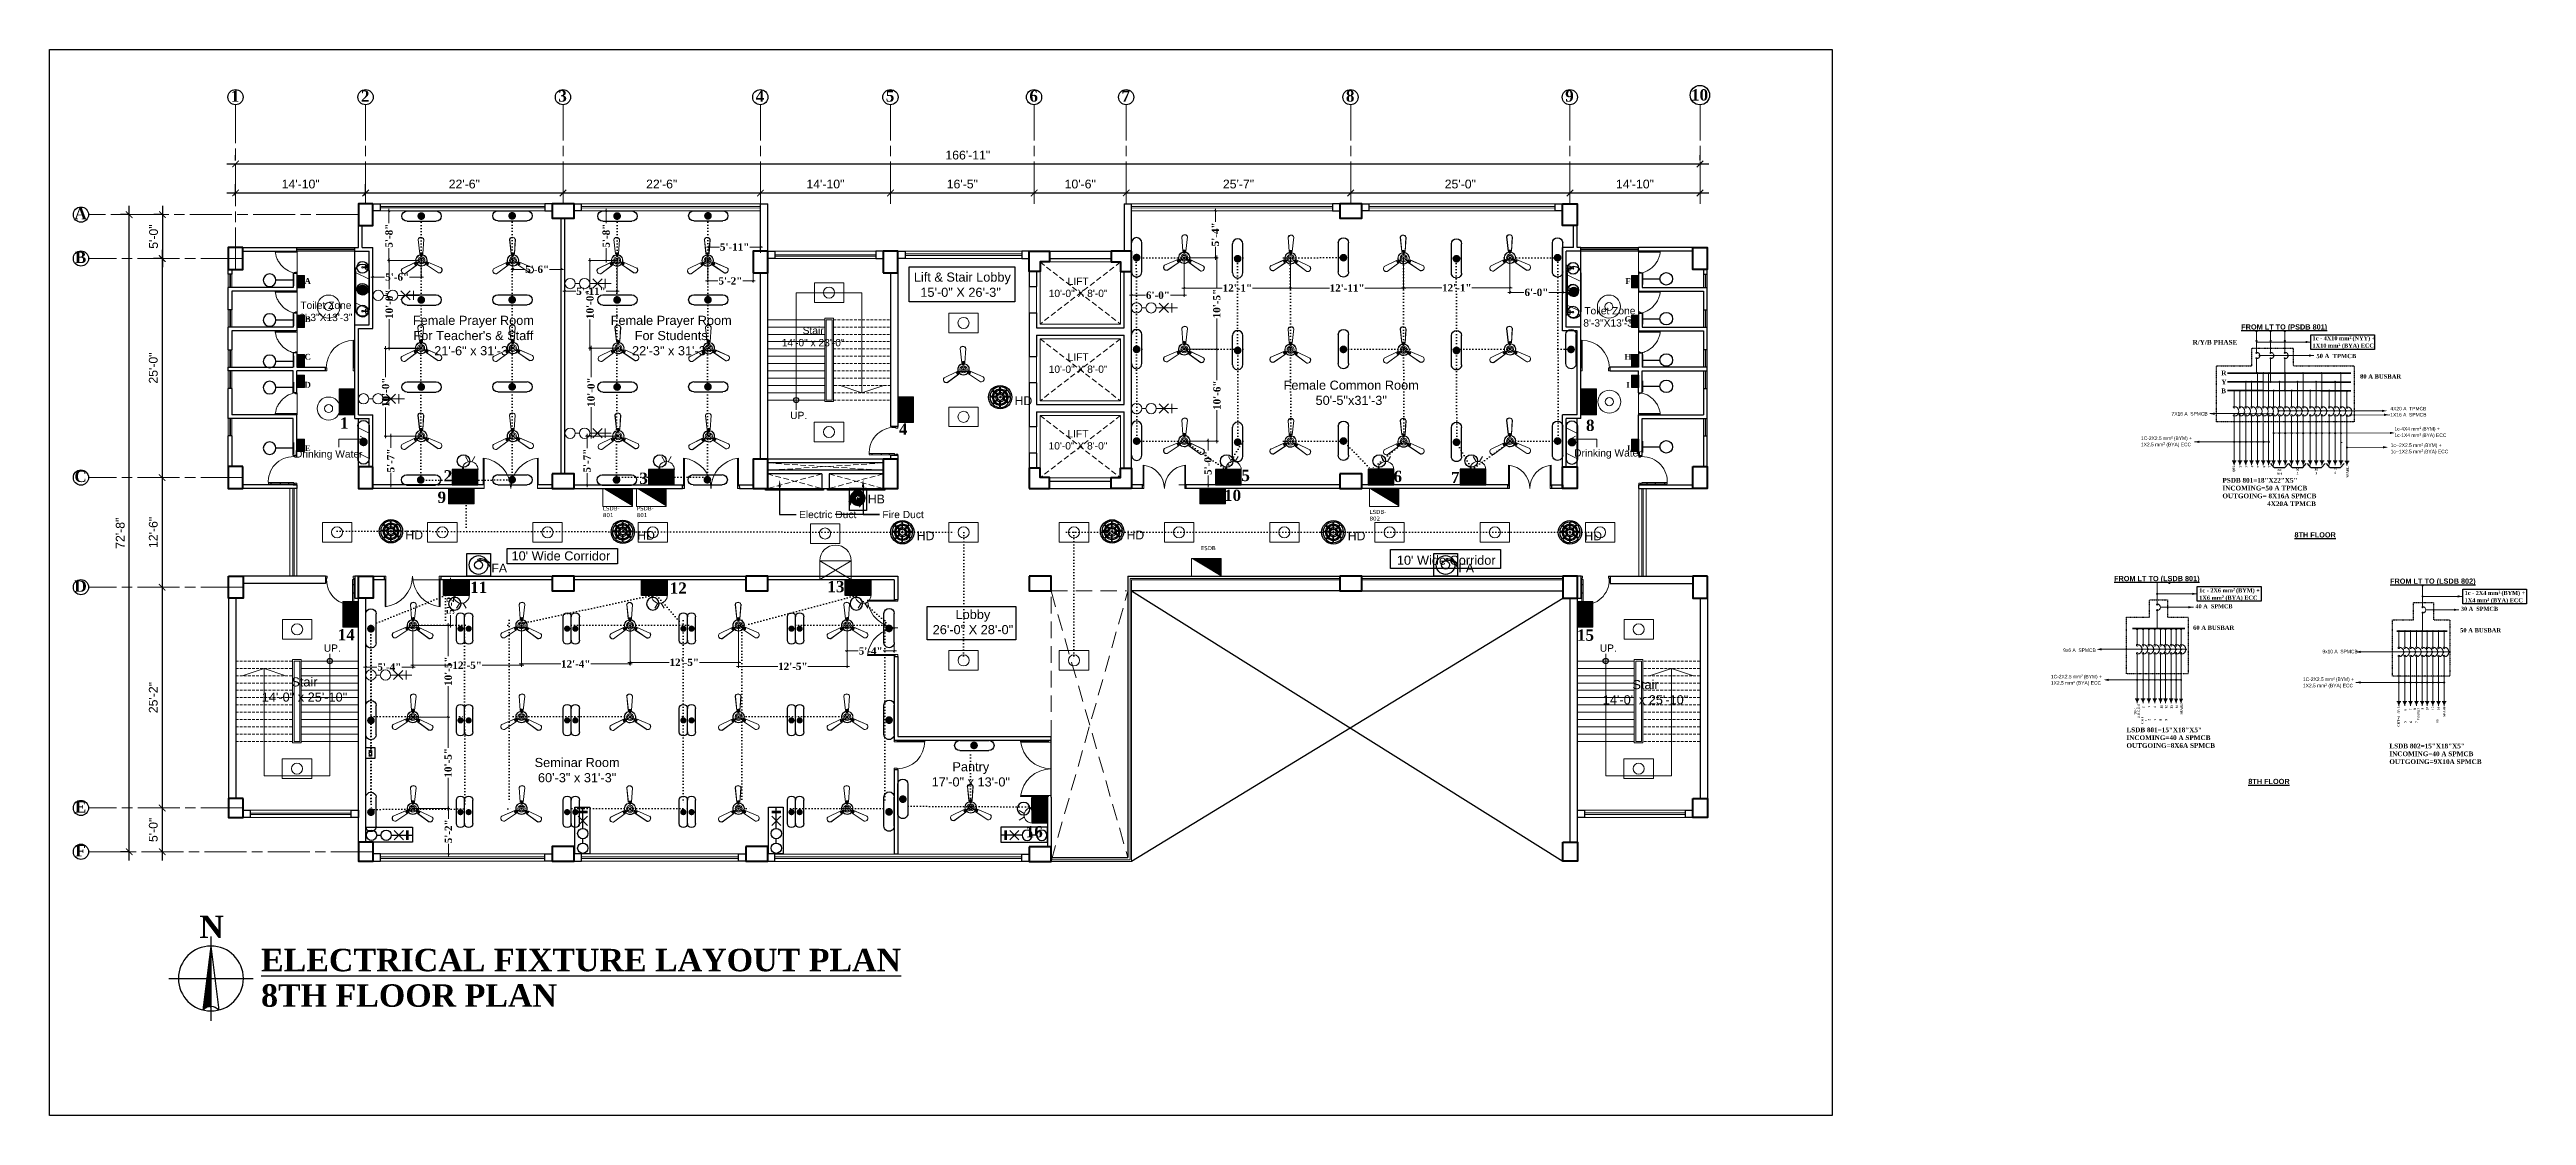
# Model space of a CAD drawing. Header units: inches. Extents: x -12 to 20935469, y -1604 to 24729220.
# Drawn here: x 20823799 to 20827188, y 24644944 to 24646403 of the extents above; entities that cross this region are included whole.
import ezdxf
from ezdxf import colors
from ezdxf.entities.mleader import LeaderData, LeaderLine
from ezdxf.math import Vec2, Vec3

# ---------------------------------------------------------------- set-up
doc = ezdxf.new("R2010")
doc.units = ezdxf.units.IN
doc.header["$LTSCALE"] = 0.03
doc.header["$MEASUREMENT"] = 0
doc.header["$PDMODE"] = 32
doc.header["$PDSIZE"] = 15
for name, pattern in [('ACAD_ISO02W100', [15, 12, -3]), ('ACAD_ISO08W100', [36, 24, -3, 6, -3]), ('DASHDOT', [1, 0.5, -0.25, 0, -0.25]), ('DASHDOTX2', [2, 1, -0.5, 0, -0.5]), ('DASHED2', [0.375, 0.25, -0.125]), ('DOT', [0.25, 0, -0.25])]:
    doc.linetypes.add(name, pattern=pattern)
for name, color, linetype, lineweight in [('0-elect.fixture-3 fan', 200, 'Continuous', 20), ('2', 7, 'Continuous', 9), ('CIRCUIT', 7, 'Continuous', 0), ('CKT-CABLE', 3, 'Continuous', 9), ('CL BOX', 90, 'ACAD_ISO02W100', 0), ('column', 1, 'Continuous', 40), ('Dim Line', 252, 'Continuous', 13), ('Dimiention', 75, 'Continuous', 18), ('Door', 7, 'Continuous', 18), ('Dot', 253, 'Continuous', 0), ('DOUBLE LIGHT', 210, 'Continuous', 0), ('E-CF', 4, 'Continuous', 30), ('ELECT', 8, 'Continuous', 0), ('Gas', 21, 'Continuous', 5), ('Glass Line', 252, 'Continuous', 9), ('Grid Line', 252, 'Continuous', 18), ('Hatch', 253, 'Continuous', 15), ('line', 7, 'Continuous', 9), ('Main Wall', 7, 'Continuous', 30), ('Power pts', 6, 'DASHDOTX2', 25), ('RAIL', 23, 'Continuous', 13), ('SB', 1, 'DASHDOT', 30), ('STAIR', 46, 'Continuous', 15), ('TOILET FIXTURE', 142, 'Continuous', 5), ('TU TEXT', 251, 'Continuous', 13), ('wind.', 150, 'Continuous', 20)]:
    doc.layers.add(name, color=color, linetype=linetype, lineweight=lineweight)
for name, color, linetype in [('ac 3p', 112, 'Continuous'), ('AC TEXT', 151, 'DOT'), ('BL TEXT', 7, 'Continuous'), ('DIM TEXT 2025', 7, 'Continuous'), ('ELECTRICAL FITTINGS', 130, 'Continuous'), ('FDB', 5, 'Continuous'), ('fire alarm', 10, 'Continuous'), ('FUR', 251, 'Continuous'), ('GUTLI', 7, 'Continuous'), ('H', 154, 'Continuous'), ('heat detactor', 8, 'Continuous'), ('QP TEX', 7, 'Continuous'), ('SB TEXT', 215, 'DOT'), ('TEXT', 7, 'Continuous'), ('w', 188, 'DOT')]:
    doc.layers.add(name, color=color, linetype=linetype)
doc.styles.add('2', font='swisscl.ttf')
doc.styles.add('MtXpl_Swis721_Lt_BT', font='swissl.ttf')
doc.styles.add('RomanS', font='arial.ttf', dxfattribs={"height": 12})
doc.styles.get("Standard").update_dxf_attribs({"font": 'timesbd.ttf'})
doc.dimstyles.new('Aec_Arch_I', dxfattribs={"dimscale": 96, "dimtxt": 12, "dimasz": 0.09375, "dimexe": 0.125, "dimexo": 0.125, "dimgap": 0.0625, "dimtad": 1, "dimdec": 0, "dimzin": 3, "dimdsep": 46, "dimlunit": 4, "dimtxsty": 'RomanS', "dimblk1": 'ARCHTICK', "dimblk2": 'ARCHTICK', "dimsah": 1, "dimcen": 0.09375, "dimdle": 0.125, "dimadec": 0, "dimazin": 0, "dimtfac": 0.75, "dimtdec": 0, "dimtmove": 2, "dimatfit": 3, "dimldrblk": 'ARCHTICK', "dimfxl": 1, "dimfrac": 1, "dimtolj": 1, "dimtzin": 0, "dimarcsym": 0})
doc.dimstyles.new('arch grid', dxfattribs={"dimtxt": 250, "dimasz": 100, "dimexe": 10, "dimexo": 10, "dimgap": 0.09, "dimtad": 0, "dimdec": 0, "dimzin": 0, "dimdsep": 46, "dimtxsty": 'Standard', "dimblk": 'DOT', "dimcen": 50, "dimdle": 50, "dimclrd": 256, "dimclre": 256, "dimadec": 0, "dimazin": 0, "dimtfac": 1, "dimtdec": 0, "dimtofl": 0, "dimtmove": 0, "dimatfit": 3, "dimldrblk": 'DOT', "dimfxl": 200, "dimfxlon": 1, "dimtolj": 1, "dimtzin": 0, "dimlwd": -1, "dimlwe": -1, "dimarcsym": 1})
doc.dimstyles.new('Standard 8', dxfattribs={"dimtxt": 7, "dimasz": 2, "dimexe": 2, "dimexo": 2, "dimgap": 2, "dimtad": 0, "dimdec": 0, "dimzin": 3, "dimdsep": 46, "dimlunit": 4, "dimtxsty": 'Standard', "dimblk": 'OBLIQUE', "dimcen": 3, "dimdle": 3, "dimclrd": 256, "dimclre": 256, "dimclrt": 256, "dimadec": 0, "dimazin": 0, "dimtfac": 1, "dimtdec": 0, "dimtix": 1, "dimtofl": 0, "dimtmove": 0, "dimatfit": 0, "dimldrblk": 'OBLIQUE', "dimfxl": 1, "dimtolj": 1, "dimtzin": 0, "dimlwd": -1, "dimlwe": -1, "dimarcsym": 0})

msp = doc.modelspace()

# ---------------------------------------------------------------- texts
msp.add_text('N', height=30.7).set_placement((20824004.2, 24645186.8, 0))
at = {"insert": (20824088.6, 24645172.1, 0), "char_height": 30.731, "width": 958.24, "attachment_point": 1, "line_spacing_factor": 0.947396}
msp.add_mtext('{\\LELECTRICAL FIXTURE LAYOUT PLAN \\P}8TH FLOOR PLAN', dxfattribs=at)
at = {"layer": 'FDB', "color": 3, "char_height": 7.15, "width": 320.294, "attachment_point": 1}
for s, insert in [('{\\fArial|b1|i0|c0|p34;\\LFROM LT TO (PSDB 801)}', (20826797.6, 24646026.6)), ('{\\fArial|b1|i0|c0|p34;\\L8TH FLOOR}', (20826870.5, 24645742.1)), ('{\\fArial|b1|i0|c0|p34;\\LFROM LT TO (LSDB 801)}', (20826623.6, 24645682.3)), ('{\\fArial|b1|i0|c0|p34;\\LFROM LT TO (LSDB 802)}', (20827001.2, 24645678.8)), ('{\\fArial|b1|i0|c0|p34;\\L8TH FLOOR}', (20826807.3, 24645404.7))]:
    msp.add_mtext(s, dxfattribs=dict(at, insert=insert))
at = {"layer": 'SB TEXT', "width": 227.458, "attachment_point": 8, "rotation": 0}
for s, insert, char_height in [('\\A1;A', (20824152.4, 24646081.9), 8), ('\\A1;F', (20825958.7, 24646081.9), 8), ('\\A1;B', (20824152.4, 24646029.6), 8), ('\\A1;G', (20825958.7, 24646029.6), 8), ('\\A1;C', (20824152.4, 24645978.1), 8), ('\\A1;H', (20825958.7, 24645978.1), 8), ('\\A1;D', (20824152.4, 24645939.9), 8), ('\\A1;I', (20825958.7, 24645939.9), 8), ('\\A1;1', (20824202.5, 24645883.8), 15.44), ('\\A1;4', (20824967.1, 24645875.5), 15.44), ('\\A1;8', (20825907, 24645880.5), 15.44), ('\\A1;E', (20824152.4, 24645853.1), 8), ('\\A1;J', (20825958.7, 24645853.1), 8), ('\\A1;2', (20824344.3, 24645811.6), 15.44), ('\\A1;3', (20824611.9, 24645808), 15.44), ('\\A1;5', (20825435.6, 24645811.9), 15.44), ('\\A1;6', (20825643.7, 24645810.6), 15.44), ('\\A1;7', (20825722.3, 24645809.3), 15.44), ('\\A1;9', (20824335.9, 24645782), 15.44), ('\\A1;10', (20825417.7, 24645784.7), 15.44), ('\\A1;11', (20824386.3, 24645659), 15.44), ('\\A1;12', (20824659.4, 24645658), 15.44), ('\\A1;13', (20824875, 24645659.8), 15.44), ('\\A1;14', (20824205.2, 24645594.2), 15.44), ('\\A1;15', (20825900.5, 24645593.4), 15.44), ('\\A1;16', (20825146.4, 24645324.4), 15.44)]:
    msp.add_mtext(s, dxfattribs=dict(at, insert=insert, char_height=char_height))
at = {"layer": 'TEXT', "style": 'MtXpl_Swis721_Lt_BT'}
for s, p in [('9x6 A  SPMCB', (20826554.1, 24645578.3)), ('9x10 A  SPMCB', (20826908.7, 24645576.5))]:
    msp.add_text(s, height=4.786, dxfattribs=at).set_placement(p)
at = {"layer": 'TEXT', "color": 30, "lineweight": 5, "ltscale": 20, "attachment_point": 2, "style": '2'}
for s, width, gutter_width, insert, char_height in [('\\pxsm1,qc;{\\fArial|b0|i0|c0|p34;\\C0; Lift & Stair Lobby\\P15\'-0" X 26\'-3" }', 146.388, 0.75, (20825045.6, 24646097.5), 12.476), ('\\pxsm1;{\\fArial|b0|i0|c0|p34;\\C0;LIFT\\P10\'-0" X 8\'-0" }', 235.592, 0.75, (20825206.4, 24646090.6), 10), ('{\\fArial|b0|i0|c0|p34;\\C0;Toilet Zone\\P8\'-3"X13\'-3"}', 104.76, 0.5, (20824177.3, 24646057.7), 10), ('{\\fArial|b0|i0|c0|p34;\\C0;Toilet Zone\\P8\'-3"X13\'-3"}', 104.76, 0.5, (20825933.9, 24646050.2), 10), ('\\pxsm1;{\\fArial|b0|i0|c0|p34;\\C0;Female Prayer Room\\PFor Teacher\'s & Staff\\P21\'-6" x 31\'-3" }', 235.592, 0.75, (20824379.1, 24646038.3), 12.476), ('\\pxsm1;{\\fArial|b0|i0|c0|p34;\\C0;Female Prayer Room\\PFor Students\\P22\'-3" x 31\'-3" }', 204.588, 0.75, (20824649.7, 24646038.3), 12.476), ('\\pxsm1;{\\fArial|b0|i0|c0|p34;\\C0;Stair\\P14\'-0" x 23\'-0"  }', 114.807, 0.282, (20824843.9, 24646023.2), 10), ('\\pxsm1;{\\fArial|b0|i0|c0|p34;\\C0;LIFT\\P10\'-0" X 8\'-0" }', 235.592, 0.75, (20825206.4, 24645986.9), 10), ('\\pxsm1;{\\fArial|b0|i0|c0|p34;\\C0;Female Common Room\\P\\pqc;50\'-5"x31\'-3"}', 231.619, 0.5, (20825580, 24645949.6), 12.476), ('{\\fArial|b0|i0|c0|p34;\\C0;UP.}', 104.76, 0.5, (20824824.1, 24645907), 10), ('\\pxsm1;{\\fArial|b0|i0|c0|p34;\\C0;LIFT\\P10\'-0" X 8\'-0" }', 235.592, 0.75, (20825206.2, 24645882), 10), ('\\pxsm1;{\\fArial|b0|i0|c0|p34;\\C0;Drinking Water }', 88.563, 0.282, (20824181.2, 24645854.3), 10), ('\\pxsm1;{\\fArial|b0|i0|c0|p34;\\C0;Drinking Water }', 88.563, 0.282, (20824181.2, 24645854.3), 10), ('\\pxsm1;{\\fArial|b0|i0|c0|p34;\\C0;Drinking Water }', 88.563, 0.282, (20825931.2, 24645855.7), 10), ("\\pxsm1,qc;{\\fArial|b0|i0|c0|p34;\\C0;10' Wide Corridor}", 227.89, 0.75, (20824498.8, 24645716), 12.476), ("\\pxsm1,qc;{\\fArial|b0|i0|c0|p34;\\C0;10' Wide Corridor}", 227.89, 0.75, (20825710, 24645710.1), 12.476), ('\\pxsm1,qc;{\\fArial|b0|i0|c0|p34;\\C0;Lobby\\P26\'-0" X 28\'-0" }', 146.388, 0.75, (20825062.5, 24645635.9), 12.476), ('{\\fArial|b0|i0|c0|p34;\\C0;UP.}', 104.76, 0.5, (20824186.1, 24645588.6), 10), ('{\\fArial|b0|i0|c0|p34;\\C0;UP.}', 104.76, 0.5, (20825931.7, 24645588.6), 10), ('\\pxsm1;{\\fArial|b0|i0|c0|p34;\\C0;Stair\\P14\'-0" x 25\'-10"  }', 148.355, 0.282, (20824148, 24645543.6), 12.476), ('\\pxsm1;{\\fArial|b0|i0|c0|p34;\\C0;Stair\\P14\'-0" x 25\'-10"  }', 135.652, 0.282, (20825982.7, 24645539.9), 12.476), ('\\pxsm1;{\\fArial|b0|i0|c0|p34;\\C0;Seminar Room\\P60\'-3" x 31\'-3" }', 157.249, 0.75, (20824521, 24645433.3), 12.476), ('\\pxsm1;{\\fArial|b0|i0|c0|p34;\\C0;Pantry\\P17\'-0" x 13\'-0" }', 128.184, 0.75, (20825059.6, 24645427.5), 12.476)]:
    msp.add_mtext_dynamic_manual_height_columns(s, width=width, gutter_width=gutter_width, heights=[0], dxfattribs=dict(at, insert=insert, char_height=char_height))
at = {"layer": 'TEXT', "attachment_point": 1}
for s, insert, char_height, width in [('R/Y/B PHASE', (20826731.1, 24646005.3), 6.414, 63786.51), ('50 A  TPMCB', (20826900.5, 24645986.2), 5.865, 63786.51), ('R', (20826770.3, 24645963.3), 6.41, 63786.51), ('B', (20826770.3, 24645938.8), 6.41, 63786.51), ('Y', (20826770.5, 24645950.9), 6.41, 63786.51), ('80 A BUSBAR', (20826960.2, 24645958.2), 5.865, 63786.51), ('{\\fSwis721 Lt BT|b0|i0|c0|p34;7X16 A  SPMCB\\P\\H1.00001x;\\C0;\\P\\fArial|b0|i0|c0|p34;\\H0.8571x;\\C256;          }', (20826702.3, 24645906.6), 4.786, 76.393), ('{\\fSwis721 Lt BT|b0|i0|c0|p34;4X20 A  TPMCB\\P\\H1.00001x;\\C0;\\P\\fArial|b0|i0|c0|p34;\\H0.8571x;\\C256;          }', (20827001.8, 24645913.7), 4.786, 76.393), ('{\\fSwis721 Lt BT|b0|i0|c0|p34;1X16 A  SPMCB\\P\\H1.00001x;\\C0;\\P\\fArial|b0|i0|c0|p34;\\H0.8571x;\\C256;          }', (20827001.6, 24645905.3), 4.786, 76.393), ('{\\fSwis721 Lt BT|b0|i0|c0|p34;\\C0;1C-2X2.5 mm\\H1.0833x;²\\fMS Shell Dlg 2|b0|i0|c0|p0;\\H0.65385x; \\fSwis721 Lt BT|b0|i0|c0|p34;\\H1.4118x;(BYM) +\\P1X2.5 mm\\H1.0833x;²\\H0.92311x; (BYA) ECC\\P\\fArial|b0|i0|c0|p34;\\H0.8571x;\\C256;          }', (20826660.5, 24645873.6), 4.7862, 76.393), ('{\\fSwis721 Lt BT|b0|i0|c0|p34;\\C0;1c-4X4 mm\\H1.0833x;²\\fMS Shell Dlg 2|b0|i0|c0|p0;\\H0.65385x; (\\fSwis721 Lt BT|b0|i0|c0|p34;\\H1.4118x;BYM) +\\H1.00001x;\\P\\H0.99999x;1c-1X4 mm\\H1.0833x;²\\fMS Shell Dlg 2|b0|i0|c0|p0;\\H0.65385x; (\\fSwis721 Lt BT|b0|i0|c0|p34;\\H1.4118x;BYA) ECC\\H1.00001x;\\P\\P\\fArial|b0|i0|c0|p34;\\H0.8571x;\\C256;          }', (20827007.3, 24645886.4), 4.7862, 99.12), ('{\\fSwis721 Lt BT|b0|i0|c0|p34;\\C0;1c--2X2.5 mm\\H1.0833x;²\\fMS Shell Dlg 2|b0|i0|c0|p0;\\H0.65385x; (\\fSwis721 Lt BT|b0|i0|c0|p34;\\H1.4118x;BYM) +\\H1.00001x;\\P\\H0.99999x;1c--1X2.5 mm\\H1.0833x;²\\fMS Shell Dlg 2|b0|i0|c0|p0;\\H0.65385x; (\\fSwis721 Lt BT|b0|i0|c0|p34;\\H1.4118x;BYA) ECC\\H1.00001x;\\P\\P\\fArial|b0|i0|c0|p34;\\H0.8571x;\\C256;          }', (20827002, 24645864), 4.7862, 99.12), ('PSDB 801=18"X22"X5"\\PINCOMING=50 A TPMCB\\POUTGOING= 8X16A SPMCB\\P                         4X20A TPMCB\\P                         ', (20826771.9, 24645816.4), 6.414, 63786.51), ('\\pxqc;AC\\PM-1{\\H0.8571x;    }', (20826843.3, 24645828.8), 3, 13.494), ('\\pxqc;M\\P2{\\H0.8571x;    }', (20826867.9, 24645829.5), 3, 13.494), ('\\pxqc;M\\P3{\\H0.8571x;   }', (20826893.5, 24645829.5), 3, 13.494), ('\\pxqc;M\\P4{\\H0.8571x;    }', (20826919.4, 24645830.2), 3, 13.494), ('60 A BUSBAR', (20826731.8, 24645614.4), 5.865, 63786.51), ('50 A BUSBAR', (20827097, 24645610.9), 5.865, 63786.51), ('{\\fSwis721 Lt BT|b0|i0|c0|p34;\\C0;1C-2X2.5 mm\\H1.0833x;²\\fMS Shell Dlg 2|b0|i0|c0|p0;\\H0.65385x; \\fSwis721 Lt BT|b0|i0|c0|p34;\\H1.4118x;(BYM) +\\P1X2.5 mm\\H1.0833x;²\\H0.92311x; (BYA) ECC\\P\\fArial|b0|i0|c0|p34;\\H0.8571x;\\C256;          }', (20826537.3, 24645547.4), 4.7862, 76.393), ('{\\fSwis721 Lt BT|b0|i0|c0|p34;\\C0;1C-2X2.5 mm\\H1.0833x;²\\fMS Shell Dlg 2|b0|i0|c0|p0;\\H0.65385x; \\fSwis721 Lt BT|b0|i0|c0|p34;\\H1.4118x;(BYM) +\\P1X2.5 mm\\H1.0833x;²\\H0.92311x; (BYA) ECC\\P\\fArial|b0|i0|c0|p34;\\H0.8571x;\\C256;          }', (20826882.1, 24645543.8), 4.7862, 76.393), ('LSDB 801=15"X18"X5"\\PINCOMING=40 A SPMCB\\POUTGOING=8X6A SPMCB\\P                    ', (20826640.6, 24645474.9), 6.414, 63786.51), ('LSDB 802=15"X18"X5"\\PINCOMING=40 A SPMCB\\POUTGOING=9X10A SPMCB\\P                    ', (20827000.3, 24645452.8), 6.414, 63786.51)]:
    msp.add_mtext(s, dxfattribs=dict(at, insert=insert, char_height=char_height, width=width))
at = {"layer": 'TEXT', "color": 0, "char_height": 5.571, "width": 251.33, "attachment_point": 1}
for s, insert in [('1c - 4X10 mm{\\H1.0833x;²\\fMS Shell Dlg 2|b0|i0|c0|p0;\\H0.65385x; }(NYY) +\\P1X10 mm{\\H1.0833x;²} (BYA) ECC', (20826895.3, 24646010.8)), ('40 A  SPMCB', (20826735, 24645643.6)), ('1c - 2X6 mm{\\H1.0833x;²\\fMS Shell Dlg 2|b0|i0|c0|p0;\\H0.65385x; }(BYM) +\\P1X6 mm{\\H1.0833x;²} (BYA) ECC', (20826740.2, 24645665.8)), ('30 A  SPMCB', (20827098.2, 24645640.1)), ('1c - 2X4 mm{\\H1.0833x;²\\fMS Shell Dlg 2|b0|i0|c0|p0;\\H0.65385x; }(BYM) +\\P1X4 mm{\\H1.0833x;²} (BYA) ECC', (20827103.3, 24645662.3))]:
    msp.add_mtext(s, dxfattribs=dict(at, insert=insert))
at = {"layer": 'TEXT', "char_height": 3, "width": 6.61, "attachment_point": 1, "rotation": 90}
for s, insert in [('\\pxqc;QP1\\P{\\H0.8571x;        }', (20826785.9, 24645825.4)), ('2{\\H0.8571x;          }', (20826795.2, 24645830.8)), ('3{\\H0.8571x;      }', (20826803.1, 24645830.8)), ('4{\\H0.8571x;       }', (20826811.1, 24645830.8)), ('5{\\H0.8571x;       }', (20826819.1, 24645830.8)), ('6{\\H0.8571x;         }', (20826827.4, 24645830.8)), ('7{\\H0.8571x;         }', (20826834.7, 24645830.8)), ('SPARE{\\H0.8571x;          }', (20826941.4, 24645816.9)), ('\\pxqc;2{\\H0.8571x;\\P          }', (20826662.2, 24645499.3)), ('3{\\H0.8571x;    }', (20826669.9, 24645501.7)), ('\\pxqc;4{\\H0.8571x; \\P       }', (20826678, 24645499.6)), ('11{\\H0.8571x;     }', (20826687, 24645500.8)), ('12', (20826693.6, 24645500.8)), ('13', (20826700.8, 24645500.8)), ('14', (20826707.9, 24645500.8)), ('SPARE {\\H0.8571x;    }', (20826714.3, 24645492.8)), ('6{\\H0.8571x;         }', (20827020.7, 24645498.1)), ('7{\\H0.8571x;        }', (20827028, 24645498.5)), ('\\pxqr;8{\\H0.8571x;\\PF,G,H,I,J        }', (20827033.7, 24645494.6)), ('9{\\H0.8571x;        }', (20827044, 24645499.7)), ('10{\\H0.8571x;    }', (20827050.4, 24645498.7)), ('\\pxqc;15{\\H0.8571x;       }', (20827058.1, 24645497.9)), ('\\pxqc;16{\\H0.8571x;       }', (20827065.9, 24645497.8)), ('SPARE {\\H0.8571x;    }', (20827074, 24645489.7)), ('\\pxqc;CKT\\P1{\\H0.8571x;         }', (20826660.8, 24645481.7)), ('2{\\H0.8571x;  }', (20826670.2, 24645484.4)), ('3{\\H0.8571x;        }', (20826678.2, 24645484.5)), ('8', (20826685.7, 24645484.4)), ('9', (20826693.3, 24645484.4)), ('CKT=4{\\H0.8571x;         }', (20827011.4, 24645476)), ('5', (20827020.3, 24645481.3)), ('6', (20827028.3, 24645481.5)), ('7', (20827035.9, 24645481.3)), ('10', (20827064.5, 24645481.3))]:
    msp.add_mtext(s, dxfattribs=dict(at, insert=insert))
at = {"layer": 'TEXT', "char_height": 3, "attachment_point": 1, "rotation": 90}
for s, width, insert in [('\\pxqc;{\\fVerdana|b0|i0|c0|p34;SB-1\\PA,B,C,D,E}', 14.853, (20826651, 24645490.2)), ('{\\fVerdana|b0|i0|c0|p34;SB-5}', 68.891, (20827011.6, 24645494.2))]:
    msp.add_mtext_dynamic_manual_height_columns(s, width=width, gutter_width=0.0767, heights=[0], dxfattribs=dict(at, insert=insert))
at = {"layer": 'TU TEXT', "color": 5, "ltscale": 50, "char_height": 5, "attachment_point": 1}
for s, insert in [('{\\fVerdana|b0|i0|c0|p34;\\H1.1x;\\C256;LSDB-\\P801}', (20824556.3, 24645777.5)), ('{\\fVerdana|b0|i0|c0|p34;\\H1.1x;\\C256;PSDB-\\P801}', (20824602.6, 24645777.5)), ('{\\fVerdana|b0|i0|c0|p34;\\H1.1x;\\C256;LSDB-\\P802}', (20825605.1, 24645772.7)), ('{\\fVerdana|b0|i0|c0|p34;\\H1.1x;\\C256;ESDB}', (20825374.1, 24645723.1))]:
    msp.add_mtext_dynamic_manual_height_columns(s, width=10.038, gutter_width=0.0112, heights=[0], dxfattribs=dict(at, insert=insert))

# ---------------------------------------------------------------- blocks, each defined once
blk = doc.blocks.new('Door_45')
at = {"layer": 'Door'}
for p, q in [((1.5, 5), (1.5, 44)), ((1.5, 40), (2.2, 40)), ((2.2, 40), (2.2, 39.5)), ((2.2, 39.5), (2.7, 39.5)), ((2.7, 39.5), (2.7, 40)), ((2.7, 40), (3.5, 40)), ((3.5, 44), (3.5, 5)), ((0, 0), (0, 5)), ((0, 5), (1.5, 5)), ((1.5, 25.8), (2.2, 25.8)), ((1.5, 12.6), (2.2, 12.6)), ((3.5, 5), (1.5, 5)), ((1.5, 5), (1.5, 3)), ((1.5, 3), (2.5, 3)), ((2.2, 25.8), (2.2, 25.3)), ((2.2, 25.3), (2.7, 25.3)), ((2.2, 12.6), (2.2, 13.1)), ((2.2, 13.1), (2.7, 13.1)), ((2.5, 3), (2.5, 0)), ((2.7, 25.8), (3.5, 25.8)), ((2.7, 25.3), (2.7, 25.8)), ((2.7, 13.1), (2.7, 12.6)), ((2.7, 12.6), (3.5, 12.6)), ((42.5, 3), (42.5, 0)), ((43.5, 3), (42.5, 3)), ((45, 5), (43.5, 5)), ((43.5, 5), (43.5, 3)), ((45, 0), (45, 5)), ((2.5, 0), (0, 0)), ((42.5, 0), (45, 0))]:
    blk.add_line(p, q, dxfattribs=at)
blk.add_arc((4.7, 5.3), 38.8, 359.6233, 94.6685, dxfattribs=at)
blk = doc.blocks.new('A$C36295410')
at = {"layer": 'Door'}
for p, q in [((1, 5), (0, 5)), ((1, 4), (1, 32)), ((2, 4), (1, 4)), ((2, 0), (2, 32)), ((58, 0), (58, 32)), ((58, 4), (59, 4)), ((59, 4), (59, 32)), ((59, 5), (60, 5)), ((2, 0), (0, 0)), ((58, 0), (60, 0))]:
    blk.add_line(p, q, dxfattribs=at)
for centre, start, end in [((-2.5, -0.3), 0.5906, 83.7783), ((62.5, -0.3), 96.2217, 179.4094)]:
    blk.add_arc(centre, 32.5, start, end, dxfattribs=at)
blk = doc.blocks.new('sssss-flat-876')
at = {"layer": 'Door', "linetype": 'Continuous', "ltscale": 3}
blk.add_line((3666.5, 84027.2), (3666.5, 84055.7), dxfattribs=at)
at = {"layer": 'Door', "linetype": 'Continuous', "ltscale": 3, "extrusion": (-7.21527e-09, -3.35624e-18, 1), "elevation": 0}
for points in [[(3666.5, 84057.2), (3666.5, 84055.7), (3668.4, 84055.7), (3668.4, 84056.5), (3670.2, 84056.5), (3670.2, 84057.2)], [(3668.4, 84055.7), (3696.2, 84055.7), (3696.2, 84056.5), (3668.4, 84056.5)]]:
    blk.add_lwpolyline(points, close=True, dxfattribs=at)
at = {"layer": 'Door', "linetype": 'Continuous', "ltscale": 3, "flags": 128}
blk.add_lwpolyline([(3670.2, 84027.2, 0.04096), (3675.5, 84028.9, 0.082496), (3684.9, 84034.8, 0.052187), (3689.7, 84040, 0.043988), (3692.9, 84045, 0.036571), (3694.8, 84049.6, 0.034751), (3695.9, 84054.2, 0.011435), (3696.2, 84055.7)], format="xyb", dxfattribs=at)
at = {"layer": 'Door', "linetype": 'Continuous', "ltscale": 3}
blk.add_lwpolyline([(3666.5, 84027.2), (3666.5, 84028.7), (3668.4, 84028.7), (3668.4, 84027.9), (3670.2, 84027.9), (3670.2, 84027.2)], close=True, dxfattribs=at)
blk = doc.blocks.new('7-flat-72')
at = {"layer": 'Glass Line', "color": 8, "ltscale": 20}
for p, q in [((-64478.7, 376960.5), (-64480.3, 376960.5)), ((-64480.3, 376959.5), (-64480.3, 376960.5)), ((-64480.3, 376959.5), (-64480.3, 376960.5)), ((-64478.7, 376959.5), (-64480.3, 376959.5)), ((-64480.3, 376959.1), (-64480.3, 376959.4)), ((-64478.7, 376959.4), (-64480.3, 376959.4)), ((-64478.7, 376959.1), (-64480.3, 376959.1)), ((-64480.2, 376959.4), (-64480.2, 376959.5)), ((-64480.1, 376959.5), (-64480.1, 376960.5)), ((-64479.9, 376959.5), (-64479.9, 376960.5)), ((-64479.5, 376959.5), (-64479.5, 376960.5)), ((-64479.1, 376959.5), (-64479.1, 376960.5)), ((-64478.9, 376959.5), (-64478.9, 376960.5)), ((-64478.9, 376959.4), (-64478.9, 376959.5)), ((-64478.8, 376959.5), (-64478.8, 376960.5)), ((-64478.7, 376959.5), (-64478.7, 376960.5)), ((-64478.7, 376959.1), (-64478.7, 376959.4)), ((-64475.1, 376959.4), (-64476.9, 376959.4)), ((-64476.9, 376959.1), (-64476.9, 376959.4)), ((-64475.1, 376959.1), (-64476.9, 376959.1)), ((-64476.6, 376959.4), (-64476.6, 376966.6)), ((-64475.5, 376966.6), (-64476.6, 376966.6)), ((-64475.5, 376959.4), (-64475.5, 376966.6)), ((-64475.1, 376959.1), (-64475.1, 376959.4)), ((-64473.3, 376960.5), (-64471.7, 376960.5)), ((-64473.3, 376959.5), (-64473.3, 376960.5)), ((-64473.3, 376959.5), (-64473.3, 376960.5)), ((-64473.3, 376959.5), (-64471.7, 376959.5)), ((-64473.3, 376959.1), (-64473.3, 376959.4)), ((-64473.3, 376959.4), (-64471.7, 376959.4)), ((-64473.3, 376959.1), (-64471.7, 376959.1)), ((-64473.1, 376959.5), (-64473.1, 376960.5)), ((-64473.1, 376959.4), (-64473.1, 376959.5)), ((-64472.9, 376959.5), (-64472.9, 376960.5)), ((-64472.5, 376959.5), (-64472.5, 376960.5)), ((-64472.1, 376959.5), (-64472.1, 376960.5)), ((-64471.9, 376959.5), (-64471.9, 376960.5)), ((-64471.9, 376959.4), (-64471.9, 376959.5)), ((-64471.8, 376959.5), (-64471.8, 376960.5)), ((-64471.7, 376959.5), (-64471.7, 376960.5)), ((-64471.7, 376959.1), (-64471.7, 376959.4))]:
    blk.add_line(p, q, dxfattribs=at)
blk.add_circle((-64476, 376968.4, 0), 1.08, dxfattribs=at)
for radius, start, end in [(8.1, 273.8334, 266.1883), (7.55, 274.115, 265.9068)]:
    blk.add_arc((-64476, 376968.4, 0), radius, start, end, dxfattribs=at)
blk = doc.blocks.new('SFSFSFS-flat-72')
at = {"layer": 'TOILET FIXTURE', "ltscale": 0.2}
blk.add_lwpolyline([(-3918.5, -3608.1), (-3918.5, -3602.7), (-3923.9, -3602.7), (-3923.9, -3608.1)], close=True, dxfattribs=at)
at = {"layer": 'TOILET FIXTURE', "ltscale": 20}
blk.add_blockref('7-flat-72', (60554.8, -380567.2), dxfattribs=at)
blk = doc.blocks.new('$D40')
at = {"layer": 'Door'}
for p, q in [((1, 4), (1, 42)), ((2, 0), (2, 42)), ((1, 5), (0, 5)), ((2, 0), (0, 0)), ((2, 4), (1, 4)), ((39, 4), (38, 4)), ((38, 4), (38, 0)), ((40, 0), (38, 0)), ((40, 5), (39, 5)), ((39, 5), (39, 4))]:
    blk.add_line(p, q, dxfattribs=at)
blk.add_arc((1, 4), 38, 0, 90, dxfattribs=at)
blk = doc.blocks.new('bulb')
at = {"layer": 'line', "color": 4, "lineweight": 25, "ltscale": 50}
for p, q in [((20823168.7, 24658803.9), (20823168.7, 24658777.6)), ((20823168.7, 24658790.8), (20823209.9, 24658790.8))]:
    blk.add_line(p, q, dxfattribs=at)
blk.add_circle((20823224.6, 24658790.8), 14.7, dxfattribs=at)
blk = doc.blocks.new('GGGFGFG')
at = {"layer": 'line', "color": 4, "ltscale": 50}
for p, q in [((7356688, 3293208), (7357003, 3293208)), ((7356688, 3292998), (7356688, 3293208)), ((7357003, 3293208), (7357003, 3292998)), ((7357003, 3292998), (7356688, 3292998))]:
    blk.add_line(p, q, dxfattribs=at)
blk.add_circle((7356846, 3293103), 59.6, dxfattribs=at)
blk = doc.blocks.new('FDDF')
at = {"layer": 'line', "color": 6, "linetype": 'Continuous', "lineweight": 25, "ltscale": 50}
for p, q in [((7351583, 3307777), (7351583, 3307352)), ((7351732, 3307777), (7351732, 3307352))]:
    blk.add_line(p, q, dxfattribs=at)
at = {"layer": 'line', "color": 6, "linetype": 'Continuous', "lineweight": 40, "ltscale": 50, "const_width": 56.1}
blk.add_lwpolyline([(7351657, 3307597, 1), (7351657, 3307541, 1)], format="xyb", close=True, dxfattribs=at)
at = {"layer": 'line', "color": 6, "linetype": 'Continuous', "lineweight": 25, "ltscale": 50}
for centre, start, end in [((7351657, 3307777), 0, 180), ((7351657, 3307352), 180, 0)]:
    blk.add_arc(centre, 74.8, start, end, dxfattribs=at)
blk = doc.blocks.new('JJUJUJUKI')
at = {"layer": 'line', "color": 6, "ltscale": 50}
for p, q in [((7363095, 3291794), (7362945, 3291867)), ((7363095, 3291461), (7362945, 3291534))]:
    blk.add_line(p, q, dxfattribs=at)
at = {"layer": 'line', "color": 5, "xscale": -1, "rotation": 180}
blk.add_blockref('FDDF', (11363, 6599219), dxfattribs=at)
blk = doc.blocks.new('RTRT')
at = {"layer": 'line', "color": 5}
blk.add_blockref('JJUJUJUKI', (0, 0), dxfattribs=at)
blk = doc.blocks.new('JUJUJUKIII')
at = {"layer": 'H', "ltscale": 50, "true_color": 0x999999, "transparency": 33554556}
h = blk.add_hatch(color=253, dxfattribs=at)
h.dxf.hatch_style = 1
h.paths.add_polyline_path([(7363220, 3291034), (7363426, 3291034), (7363426, 3291377), (7363220, 3291377)])
at = {"layer": 'Dimiention', "color": 4, "ltscale": 50}
blk.add_lwpolyline([(7363220, 3291034), (7363426, 3291034), (7363426, 3291377), (7363220, 3291377)], close=True, dxfattribs=at)
blk = doc.blocks.new('_Oblique')
at = {"color": 0, "linetype": 'ByBlock', "lineweight": -2}
blk.add_line((-0.5, -0.5), (0.5, 0.5), dxfattribs=at)
blk = doc.blocks.new('*D166')
at = {"layer": 'Defpoints', "color": 0, "transparency": 16777216}
for p in [(20825497, 24646117.1), (20825651.7, 24646117.1), (20825651.7, 24646076.3)]:
    blk.add_point(p, dxfattribs=at)
at = {"layer": 'DIM TEXT 2025', "lineweight": 0, "transparency": 16777216}
for p, q in [((20825497, 24646117.1), (20825497, 24646074.3)), ((20825651.7, 24646117.1), (20825651.7, 24646074.3)), ((20825494, 24646076.3), (20825550.1, 24646076.3)), ((20825654.7, 24646076.3), (20825598.7, 24646076.3))]:
    blk.add_line(p, q, dxfattribs=at)
at = {"layer": 'DIM TEXT 2025', "lineweight": 0, "transparency": 16777216, "xscale": 2, "yscale": 2, "zscale": 2, "rotation": 180}
blk.add_blockref('_Oblique', (20825497, 24646076.3), dxfattribs=at)
at = {"layer": 'DIM TEXT 2025', "lineweight": 0, "transparency": 16777216, "xscale": 2, "yscale": 2, "zscale": 2}
blk.add_blockref('_Oblique', (20825651.7, 24646076.3), dxfattribs=at)
at = {"layer": 'DIM TEXT 2025', "lineweight": 0, "transparency": 16777216, "insert": (20825574.4, 24646076.3), "char_height": 10, "attachment_point": 5}
blk.add_mtext('\\A1;12\'-11"', dxfattribs=at)
blk = doc.blocks.new('*D167')
at = {"layer": 'Defpoints', "color": 0, "transparency": 16777216}
for p in [(20825651.7, 24646117.1), (20825797.2, 24646117.7), (20825797.2, 24646076.6)]:
    blk.add_point(p, dxfattribs=at)
at = {"layer": 'DIM TEXT 2025', "lineweight": 0, "transparency": 16777216}
for p, q in [((20825651.7, 24646117.1), (20825651.7, 24646074.6)), ((20825797.2, 24646117.7), (20825797.2, 24646074.6)), ((20825648.7, 24646076.6), (20825703.9, 24646076.6)), ((20825800.2, 24646076.6), (20825745, 24646076.6))]:
    blk.add_line(p, q, dxfattribs=at)
at = {"layer": 'DIM TEXT 2025', "lineweight": 0, "transparency": 16777216, "xscale": 2, "yscale": 2, "zscale": 2, "rotation": 180}
blk.add_blockref('_Oblique', (20825651.7, 24646076.6), dxfattribs=at)
at = {"layer": 'DIM TEXT 2025', "lineweight": 0, "transparency": 16777216, "xscale": 2, "yscale": 2, "zscale": 2}
blk.add_blockref('_Oblique', (20825797.2, 24646076.6), dxfattribs=at)
at = {"layer": 'DIM TEXT 2025', "lineweight": 0, "transparency": 16777216, "insert": (20825724.5, 24646076.6), "char_height": 10, "attachment_point": 5}
blk.add_mtext('\\A1;12\'-1"', dxfattribs=at)
blk = doc.blocks.new('*D168')
at = {"layer": 'Defpoints', "color": 0, "transparency": 16777216}
for p in [(20825351.5, 24646117.7), (20825497, 24646117.1), (20825351.5, 24646076.3)]:
    blk.add_point(p, dxfattribs=at)
at = {"layer": 'DIM TEXT 2025', "lineweight": 0, "transparency": 16777216}
for p, q in [((20825351.5, 24646117.7), (20825351.5, 24646074.3)), ((20825497, 24646117.1), (20825497, 24646074.3)), ((20825348.5, 24646076.3), (20825403.7, 24646076.3)), ((20825500, 24646076.3), (20825444.9, 24646076.3))]:
    blk.add_line(p, q, dxfattribs=at)
at = {"layer": 'DIM TEXT 2025', "lineweight": 0, "transparency": 16777216, "xscale": 2, "yscale": 2, "zscale": 2, "rotation": 180}
blk.add_blockref('_Oblique', (20825351.5, 24646076.3), dxfattribs=at)
at = {"layer": 'DIM TEXT 2025', "lineweight": 0, "transparency": 16777216, "xscale": 2, "yscale": 2, "zscale": 2}
blk.add_blockref('_Oblique', (20825497, 24646076.3), dxfattribs=at)
at = {"layer": 'DIM TEXT 2025', "lineweight": 0, "transparency": 16777216, "insert": (20825424.3, 24646076.3), "char_height": 10, "attachment_point": 5}
blk.add_mtext('\\A1;12\'-1"', dxfattribs=at)
blk = doc.blocks.new('*D169')
at = {"layer": 'Defpoints', "color": 0, "transparency": 16777216}
for p in [(20825279.6, 24646125.5), (20825351.6, 24646117.7), (20825279.6, 24646066.4)]:
    blk.add_point(p, dxfattribs=at)
at = {"layer": 'DIM TEXT 2025', "lineweight": 0, "transparency": 16777216}
for p, q in [((20825279.6, 24646125.5), (20825279.6, 24646064.4)), ((20825351.6, 24646117.7), (20825351.6, 24646064.4)), ((20825276.6, 24646066.4), (20825298.5, 24646066.4)), ((20825354.6, 24646066.4), (20825332.7, 24646066.4))]:
    blk.add_line(p, q, dxfattribs=at)
at = {"layer": 'DIM TEXT 2025', "lineweight": 0, "transparency": 16777216, "xscale": 2, "yscale": 2, "zscale": 2, "rotation": 180}
blk.add_blockref('_Oblique', (20825279.6, 24646066.4), dxfattribs=at)
at = {"layer": 'DIM TEXT 2025', "lineweight": 0, "transparency": 16777216, "xscale": 2, "yscale": 2, "zscale": 2}
blk.add_blockref('_Oblique', (20825351.6, 24646066.4), dxfattribs=at)
at = {"layer": 'DIM TEXT 2025', "lineweight": 0, "transparency": 16777216, "insert": (20825315.6, 24646066.4), "char_height": 10, "attachment_point": 5}
blk.add_mtext('\\A1;6\'-0"', dxfattribs=at)
blk = doc.blocks.new('*D170')
at = {"layer": 'Defpoints', "color": 0, "transparency": 16777216}
for p in [(20825797.2, 24646117.7), (20825869.6, 24646125.5), (20825869.6, 24646070.3)]:
    blk.add_point(p, dxfattribs=at)
at = {"layer": 'DIM TEXT 2025', "lineweight": 0, "transparency": 16777216}
for p, q in [((20825797.2, 24646117.7), (20825797.2, 24646068.3)), ((20825869.6, 24646125.5), (20825869.6, 24646068.3)), ((20825794.2, 24646070.3), (20825816.3, 24646070.3)), ((20825872.6, 24646070.3), (20825850.5, 24646070.3))]:
    blk.add_line(p, q, dxfattribs=at)
at = {"layer": 'DIM TEXT 2025', "lineweight": 0, "transparency": 16777216, "xscale": 2, "yscale": 2, "zscale": 2, "rotation": 180}
blk.add_blockref('_Oblique', (20825797.2, 24646070.3), dxfattribs=at)
at = {"layer": 'DIM TEXT 2025', "lineweight": 0, "transparency": 16777216, "xscale": 2, "yscale": 2, "zscale": 2}
blk.add_blockref('_Oblique', (20825869.6, 24646070.3), dxfattribs=at)
at = {"layer": 'DIM TEXT 2025', "lineweight": 0, "transparency": 16777216, "insert": (20825833.4, 24646070.3), "char_height": 10, "attachment_point": 5}
blk.add_mtext('\\A1;6\'-0"', dxfattribs=at)
blk = doc.blocks.new('E-CF')
at = {"layer": '0-elect.fixture-3 fan', "color": 230, "linetype": 'ByBlock', "lineweight": 13, "ltscale": 5}
for p, q in [((-1.4, 6.5), (-2.4, 20.9)), ((-1.4, 6.5), (-2.3, 20.9)), ((3.2, 20.7), (1.6, 6.5)), ((3.3, 20.7), (1.7, 6.5)), ((-19.6, -7.5), (-6.5, -1.7)), ((-19.6, -7.5), (-6.4, -1.8)), ((-5, -4.4), (-16.9, -12.4)), ((-4.9, -4.5), (-16.9, -12.5)), ((16.3, -13.3), (4.7, -4.7)), ((16.3, -13.2), (4.8, -4.7)), ((6.3, -2.1), (19.2, -8.4)), ((6.4, -2), (19.3, -8.4))]:
    blk.add_line(p, q, dxfattribs=at)
at = {"layer": '0-elect.fixture-3 fan', "color": 232, "linetype": 'ByBlock', "lineweight": 13, "ltscale": 5}
for p, q in [((-0.4, 5.4), (-0.7, 4.8)), ((-0.3, 6.7), (-0.6, 7.3)), ((-0.4, 5), (-0.2, 4.7)), ((-0.3, 7.5), (-0.2, 7.2)), ((0, 6.9), (0.2, 7)), ((0, 5.2), (0.3, 5.3)), ((0.4, 4.9), (0.6, 4.7)), ((0.5, 7.4), (0.6, 7.2)), ((0.6, 6.7), (1, 7.2)), ((0.6, 5.4), (0.9, 4.8)), ((-6.1, -2.8), (-6.8, -2.8)), ((-6.7, -3.3), (-6.5, -3)), ((-6.3, -4), (-6.2, -3.7)), ((-5.9, -3.4), (-6.2, -3.3)), ((-5.6, -3.6), (-6, -4.2)), ((-5, -2.2), (-4.6, -1.6)), ((-4.5, -2.6), (-4.8, -2.4)), ((-4.5, -2.1), (-4.3, -1.8)), ((-4.5, -3), (-3.8, -3)), ((-4.1, -2.8), (-4, -2.5)), ((4, -2.8), (3.7, -2.8)), ((4.4, -3.2), (3.7, -3.1)), ((4.5, -2.2), (4.2, -2.2)), ((4.9, -2.4), (4.5, -1.8)), ((4.5, -2.6), (4.5, -2.9)), ((5.4, -3.9), (5.8, -4.4)), ((5.9, -3.1), (6.6, -3.1)), ((5.9, -3.4), (5.9, -3.7)), ((6.2, -4.1), (5.9, -4.1)), ((6.6, -3.5), (6.3, -3.5))]:
    blk.add_line(p, q, dxfattribs=at)
at = {"layer": '0-elect.fixture-3 fan', "color": 5, "lineweight": 13}
blk.add_line((0, 0), (0, 0), dxfattribs=at)
at = {"layer": '0-elect.fixture-3 fan', "color": 230, "linetype": 'ByBlock', "lineweight": 13, "ltscale": 5, "extrusion": (0, 0, -1)}
for centre, major_axis, start_param, end_param in [((0, 0), (-4.05, 4.05), 5.068563, 7.021343), ((0, 0), (-3.85, 3.85), 5.085186, 7.003917), ((0.5, 19.9), (-2.12, 2.12), 5.823867, 8.359631), ((0.5, 19.9), (-2.05, 2.05), 5.830329, 8.353169), ((0, 0), (4.72, 4.72), -1.003222, -0.833722), ((0, 0), (-4.05, 4.05), 0.879773, 2.832553), ((0, 0), (4.72, 4.72), -0.690743, -0.521244), ((0, 0), (-3.85, 3.85), 0.896396, 2.815126), ((-17.5, -9.5), (-2.12, 2.12), 3.729471, 6.265236), ((-17.5, -9.5), (-2.05, 2.05), 3.735934, 6.258773), ((0, 0), (-4.72, 4.72), 5.068843, 5.238343), ((0, 0), (4.72, 4.72), 3.185569, 3.355068), ((0, 0), (4.05, 4.05), 1.403372, 3.356151), ((0, 0), (-3.85, 3.85), 2.990791, 4.909522), ((0, 0), (4.72, 4.72), 1.403652, 1.573151), ((0, 0), (-4.72, 4.72), 2.66197, 2.831469), ((17, -10.3), (2.05, 2.05), 0.070743, 2.593582), ((17, -10.3), (-2.12, 2.12), 1.635076, 4.170841)]:
    blk.add_ellipse(centre, major_axis=major_axis, ratio=1, start_param=start_param, end_param=end_param, dxfattribs=at)
at = {"layer": '0-elect.fixture-3 fan', "linetype": 'ByBlock', "lineweight": 13, "ltscale": 5, "extrusion": (0, 0, -1)}
blk.add_ellipse((0, 0), major_axis=(-2.47, 2.47), ratio=1, start_param=5.497787, end_param=11.780972, dxfattribs=at)
at = {"layer": '0-elect.fixture-3 fan', "color": 200, "linetype": 'ByBlock', "lineweight": 13, "ltscale": 5, "extrusion": (0, 0, -1)}
blk.add_ellipse((0, 0), major_axis=(-1.61, 1.61), ratio=1, start_param=5.497787, end_param=11.780972, dxfattribs=at)
at = {"layer": '0-elect.fixture-3 fan', "color": 190, "linetype": 'ByBlock', "lineweight": 13, "ltscale": 5, "extrusion": (0, 0, -1)}
for major_axis, start_param, end_param in [((0.666, 0.666), 3.926991, 10.210176), ((-0.461, 0.461), 5.497787, 11.780972)]:
    blk.add_ellipse((0, 0), major_axis=major_axis, ratio=1, start_param=start_param, end_param=end_param, dxfattribs=at)
at = {"layer": '0-elect.fixture-3 fan', "color": 232, "linetype": 'ByBlock', "lineweight": 13, "ltscale": 5, "extrusion": (0, 0, -1)}
for centre, major_axis, start_param, end_param in [((-0.4, 7.4), (-0.169, 0.169), 5.038692, 7.013305), ((-0.4, 4.7), (0.169, 0.169), 2.26283, 4.381754), ((0, 0), (5.4, 5.4), -0.840677, -0.683789), ((-0.2, 7.3), (0.101, 0.101), 3.926991, 10.210176), ((-2.2, 6.1), (-1.37, 1.37), 2.052913, 2.705807), ((-0.3, 4.8), (0.101, 0.101), 3.926991, 10.210176), ((0, 0), (3.17, 3.17), -0.878763, -0.645703), ((0.1, 6.9), (0.101, 0.101), 3.926991, 10.210176), ((0.2, 5.3), (0.101, 0.101), 3.926991, 10.210176), ((0.5, 4.8), (0.101, 0.101), 3.926991, 10.210176), ((0.6, 7.3), (0.101, 0.101), 3.926991, 10.210176), ((2.6, 6), (1.46, 1.46), 3.643048, 4.257264), ((0.7, 4.7), (0.169, 0.169), 0.376965, 2.49589), ((0.7, 7.4), (-0.169, 0.169), 0.887007, 2.86162), ((-6.8, -3), (0.169, 0.169), 3.505001, 5.479614), ((0, 0), (-5.4, 5.4), 4.91891, 5.075797), ((-6.6, -3.2), (0.101, 0.101), 3.926991, 10.210176), ((-6.2, -3.8), (0.101, 0.101), 3.926991, 10.210176), ((-6.2, -4), (0.169, 0.169), 1.373501, 3.348114), ((-6.1, -3.4), (0.101, 0.101), 3.926991, 10.210176), ((-6.5, -0.8), (1.46, 1.46), 1.548653, 2.162869), ((-4.2, -4.9), (-1.37, 1.37), 6.241703, 6.894597), ((-4.6, -2.5), (-0.101, 0.101), 5.497787, 11.780972), ((-4.4, -1.8), (-0.169, 0.169), 6.136552, 8.255476), ((-4.4, -2), (-0.101, 0.101), 5.497787, 11.780972), ((0, 0), (-3.17, 3.17), 4.880824, 5.113884), ((-4.1, -2.7), (0.101, 0.101), 3.926991, 10.210176), ((-3.9, -2.7), (0.169, 0.169), 0.168435, 2.287359), ((0, 0), (-3.17, 3.17), 2.786429, 3.019489), ((3.7, -2.9), (0.169, 0.169), 2.471361, 4.590285), ((3.9, -2.8), (0.101, 0.101), 3.926991, 10.210176), ((4.3, -2), (-0.169, 0.169), 5.928021, 8.046946), ((4.3, -2.2), (0.101, 0.101), 3.926991, 10.210176), ((4.5, -2.8), (0.101, 0.101), 3.926991, 10.210176), ((3.9, -5.2), (-1.46, 1.46), 1.025054, 1.63927), ((6.4, -1.2), (1.37, 1.37), 2.576511, 3.229406), ((5.9, -3.6), (-0.101, 0.101), 5.497787, 11.780972), ((6, -4.3), (-0.169, 0.169), 2.981402, 4.956015), ((6, -4.1), (0.101, 0.101), 3.926991, 10.210176), ((0, 0), (-5.4, 5.4), 2.824515, 2.981402), ((6.5, -3.5), (-0.101, 0.101), 5.497787, 11.780972), ((6.6, -3.3), (-0.169, 0.169), 0.849902, 2.824515)]:
    blk.add_ellipse(centre, major_axis=major_axis, ratio=1, start_param=start_param, end_param=end_param, dxfattribs=at)
blk = doc.blocks.new('*D180')
at = {"layer": 'Defpoints', "color": 0, "transparency": 16777216}
for p in [(20824241.7, 24646114.1), (20824307.8, 24646114.1), (20824241.7, 24646091.2)]:
    blk.add_point(p, dxfattribs=at)
at = {"layer": 'DIM TEXT 2025', "lineweight": 0, "transparency": 16777216}
for p, q in [((20824241.7, 24646114.1), (20824241.7, 24646089.2)), ((20824307.8, 24646114.1), (20824307.8, 24646089.2)), ((20824238.7, 24646091.2), (20824257.7, 24646091.2)), ((20824310.8, 24646091.2), (20824291.9, 24646091.2))]:
    blk.add_line(p, q, dxfattribs=at)
at = {"layer": 'DIM TEXT 2025', "lineweight": 0, "transparency": 16777216, "xscale": 2, "yscale": 2, "zscale": 2, "rotation": 180}
blk.add_blockref('_Oblique', (20824241.7, 24646091.2), dxfattribs=at)
at = {"layer": 'DIM TEXT 2025', "lineweight": 0, "transparency": 16777216, "xscale": 2, "yscale": 2, "zscale": 2}
blk.add_blockref('_Oblique', (20824307.8, 24646091.2), dxfattribs=at)
at = {"layer": 'DIM TEXT 2025', "lineweight": 0, "transparency": 16777216, "insert": (20824274.8, 24646091.2), "char_height": 10, "attachment_point": 5}
blk.add_mtext('\\A1;5\'-6"', dxfattribs=at)
blk = doc.blocks.new('*D290')
at = {"layer": 'Defpoints', "color": 0, "transparency": 16777216}
for p in [(20824504.4, 24646114), (20824575.7, 24646114), (20824504.4, 24646071.8)]:
    blk.add_point(p, dxfattribs=at)
at = {"layer": 'DIM TEXT 2025', "lineweight": 0, "transparency": 16777216}
for p, q in [((20824504.4, 24646114), (20824504.4, 24646069.8)), ((20824575.7, 24646114), (20824575.7, 24646069.8)), ((20824501.4, 24646071.8), (20824519.2, 24646071.8)), ((20824578.7, 24646071.8), (20824560.9, 24646071.8))]:
    blk.add_line(p, q, dxfattribs=at)
at = {"layer": 'DIM TEXT 2025', "lineweight": 0, "transparency": 16777216, "xscale": 2, "yscale": 2, "zscale": 2, "rotation": 180}
blk.add_blockref('_Oblique', (20824504.4, 24646071.8), dxfattribs=at)
at = {"layer": 'DIM TEXT 2025', "lineweight": 0, "transparency": 16777216, "xscale": 2, "yscale": 2, "zscale": 2}
blk.add_blockref('_Oblique', (20824575.7, 24646071.8), dxfattribs=at)
at = {"layer": 'DIM TEXT 2025', "lineweight": 0, "transparency": 16777216, "insert": (20824540, 24646071.8), "char_height": 10, "attachment_point": 5}
blk.add_mtext('\\A1;5\'-11"', dxfattribs=at)
blk = doc.blocks.new('*D291')
at = {"layer": 'Defpoints', "color": 0, "transparency": 16777216}
for p in [(20824699.6, 24646113.9), (20824761.7, 24646126.9), (20824761.7, 24646086)]:
    blk.add_point(p, dxfattribs=at)
at = {"layer": 'DIM TEXT 2025', "lineweight": 0, "transparency": 16777216}
for p, q in [((20824699.6, 24646113.9), (20824699.6, 24646084)), ((20824761.7, 24646126.9), (20824761.7, 24646084)), ((20824696.6, 24646086), (20824713.5, 24646086)), ((20824764.7, 24646086), (20824747.8, 24646086))]:
    blk.add_line(p, q, dxfattribs=at)
at = {"layer": 'DIM TEXT 2025', "lineweight": 0, "transparency": 16777216, "xscale": 2, "yscale": 2, "zscale": 2, "rotation": 180}
blk.add_blockref('_Oblique', (20824699.6, 24646086), dxfattribs=at)
at = {"layer": 'DIM TEXT 2025', "lineweight": 0, "transparency": 16777216, "xscale": 2, "yscale": 2, "zscale": 2}
blk.add_blockref('_Oblique', (20824761.7, 24646086), dxfattribs=at)
at = {"layer": 'DIM TEXT 2025', "lineweight": 0, "transparency": 16777216, "insert": (20824730.7, 24646086), "char_height": 10, "attachment_point": 5}
blk.add_mtext('\\A1;5\'-2"', dxfattribs=at)
blk = doc.blocks.new('*D181')
at = {"layer": 'Defpoints', "color": 0, "transparency": 16777216}
for p in [(20824701.2, 24646124.5), (20824771.8, 24646132.4), (20824771.8, 24646124.5)]:
    blk.add_point(p, dxfattribs=at)
at = {"layer": 'DIM TEXT 2025', "lineweight": 0, "transparency": 16777216}
for p, q in [((20824698.2, 24646132.4), (20824715.7, 24646132.4)), ((20824701.2, 24646124.5), (20824701.2, 24646134.4)), ((20824774.8, 24646132.4), (20824757.3, 24646132.4)), ((20824771.8, 24646124.5), (20824771.8, 24646134.4))]:
    blk.add_line(p, q, dxfattribs=at)
at = {"layer": 'DIM TEXT 2025', "lineweight": 0, "transparency": 16777216, "xscale": 2, "yscale": 2, "zscale": 2, "rotation": 180}
blk.add_blockref('_Oblique', (20824701.2, 24646132.4), dxfattribs=at)
at = {"layer": 'DIM TEXT 2025', "lineweight": 0, "transparency": 16777216, "xscale": 2, "yscale": 2, "zscale": 2}
blk.add_blockref('_Oblique', (20824771.8, 24646132.4), dxfattribs=at)
at = {"layer": 'DIM TEXT 2025', "lineweight": 0, "transparency": 16777216, "insert": (20824736.5, 24646132.4), "char_height": 10, "attachment_point": 5}
blk.add_mtext('\\A1;5\'-11"', dxfattribs=at)
blk = doc.blocks.new('*D219')
at = {"layer": 'Defpoints', "color": 0, "transparency": 16777216}
for p in [(20824433.2, 24646114.3), (20824499.4, 24646124.6), (20824433.2, 24646101.8)]:
    blk.add_point(p, dxfattribs=at)
at = {"layer": 'DIM TEXT 2025', "lineweight": 0, "transparency": 16777216}
for p, q in [((20824433.2, 24646114.3), (20824433.2, 24646099.8)), ((20824499.4, 24646124.6), (20824499.4, 24646099.8)), ((20824430.2, 24646101.8), (20824449.2, 24646101.8)), ((20824502.4, 24646101.8), (20824483.4, 24646101.8))]:
    blk.add_line(p, q, dxfattribs=at)
at = {"layer": 'DIM TEXT 2025', "lineweight": 0, "transparency": 16777216, "xscale": 2, "yscale": 2, "zscale": 2, "rotation": 180}
blk.add_blockref('_Oblique', (20824433.2, 24646101.8), dxfattribs=at)
at = {"layer": 'DIM TEXT 2025', "lineweight": 0, "transparency": 16777216, "xscale": 2, "yscale": 2, "zscale": 2}
blk.add_blockref('_Oblique', (20824499.4, 24646101.8), dxfattribs=at)
at = {"layer": 'DIM TEXT 2025', "lineweight": 0, "transparency": 16777216, "insert": (20824466.3, 24646101.8), "char_height": 10, "attachment_point": 5}
blk.add_mtext('\\A1;5\'-6"', dxfattribs=at)
blk = doc.blocks.new('*D311')
at = {"layer": 'Defpoints', "color": 0, "transparency": 16777216}
for p in [(20824304.8, 24646114.1), (20824264, 24645994.1), (20824307.6, 24645994.1)]:
    blk.add_point(p, dxfattribs=at)
at = {"layer": 'DIM TEXT 2025', "lineweight": 0, "transparency": 16777216}
for p, q in [((20824304.8, 24646114.1), (20824262, 24646114.1)), ((20824264, 24646117.1), (20824264, 24646074.7)), ((20824264, 24645991.1), (20824264, 24646033.5)), ((20824307.6, 24645994.1), (20824262, 24645994.1))]:
    blk.add_line(p, q, dxfattribs=at)
at = {"layer": 'DIM TEXT 2025', "lineweight": 0, "transparency": 16777216, "xscale": 2, "yscale": 2, "zscale": 2}
for p, rotation in [((20824264, 24646114.1), 90), ((20824264, 24645994.1), 270)]:
    blk.add_blockref('_Oblique', p, dxfattribs=dict(at, rotation=rotation))
at = {"layer": 'DIM TEXT 2025', "lineweight": 0, "transparency": 16777216, "insert": (20824264, 24646054.1), "char_height": 10, "attachment_point": 5, "rotation": 90}
blk.add_mtext('\\A1;10\'-0"', dxfattribs=at)
blk = doc.blocks.new('*D220')
at = {"layer": 'Defpoints', "color": 0, "transparency": 16777216}
for p in [(20824304.3, 24645993.6), (20824259, 24645873.7), (20824307.8, 24645873.7)]:
    blk.add_point(p, dxfattribs=at)
at = {"layer": 'DIM TEXT 2025', "lineweight": 0, "transparency": 16777216}
for p, q in [((20824304.3, 24645993.6), (20824257, 24645993.6)), ((20824259, 24645996.6), (20824259, 24645954.2)), ((20824259, 24645870.7), (20824259, 24645913)), ((20824307.8, 24645873.7), (20824257, 24645873.7))]:
    blk.add_line(p, q, dxfattribs=at)
at = {"layer": 'DIM TEXT 2025', "lineweight": 0, "transparency": 16777216, "xscale": 2, "yscale": 2, "zscale": 2}
for p, rotation in [((20824259, 24645993.6), 90), ((20824259, 24645873.7), 270)]:
    blk.add_blockref('_Oblique', p, dxfattribs=dict(at, rotation=rotation))
at = {"layer": 'DIM TEXT 2025', "lineweight": 0, "transparency": 16777216, "insert": (20824259, 24645933.6), "char_height": 10, "attachment_point": 5, "rotation": 90}
blk.add_mtext('\\A1;10\'-0"', dxfattribs=at)
blk = doc.blocks.new('*D221')
at = {"layer": 'Defpoints', "color": 0, "transparency": 16777216}
for p in [(20824307.8, 24645873.7), (20824266.1, 24645806.9), (20824307.8, 24645806.9)]:
    blk.add_point(p, dxfattribs=at)
at = {"layer": 'DIM TEXT 2025', "lineweight": 0, "transparency": 16777216}
for p, q in [((20824307.8, 24645873.7), (20824264.1, 24645873.7)), ((20824266.1, 24645876.7), (20824266.1, 24645857.4)), ((20824307.8, 24645806.9), (20824264.1, 24645806.9)), ((20824266.1, 24645803.9), (20824266.1, 24645823.2))]:
    blk.add_line(p, q, dxfattribs=at)
at = {"layer": 'DIM TEXT 2025', "lineweight": 0, "transparency": 16777216, "xscale": 2, "yscale": 2, "zscale": 2}
for p, rotation in [((20824266.1, 24645873.7), 90), ((20824266.1, 24645806.9), 270)]:
    blk.add_blockref('_Oblique', p, dxfattribs=dict(at, rotation=rotation))
at = {"layer": 'DIM TEXT 2025', "lineweight": 0, "transparency": 16777216, "insert": (20824266.1, 24645840.3), "char_height": 10, "attachment_point": 5, "rotation": 90}
blk.add_mtext('\\A1;5\'-7"', dxfattribs=at)
blk = doc.blocks.new('*D222')
at = {"layer": 'Defpoints', "color": 0, "transparency": 16777216}
for p in [(20824263.6, 24646181.7), (20824304.7, 24646181.7), (20824304.8, 24646114.1)]:
    blk.add_point(p, dxfattribs=at)
at = {"layer": 'DIM TEXT 2025', "lineweight": 0, "transparency": 16777216}
for p, q in [((20824304.7, 24646181.7), (20824261.6, 24646181.7)), ((20824263.6, 24646184.7), (20824263.6, 24646165)), ((20824304.8, 24646114.1), (20824261.6, 24646114.1)), ((20824263.6, 24646111.1), (20824263.6, 24646130.8))]:
    blk.add_line(p, q, dxfattribs=at)
at = {"layer": 'DIM TEXT 2025', "lineweight": 0, "transparency": 16777216, "xscale": 2, "yscale": 2, "zscale": 2}
for p, rotation in [((20824263.6, 24646181.7), 90), ((20824263.6, 24646114.1), 270)]:
    blk.add_blockref('_Oblique', p, dxfattribs=dict(at, rotation=rotation))
at = {"layer": 'DIM TEXT 2025', "lineweight": 0, "transparency": 16777216, "insert": (20824263.6, 24646147.9), "char_height": 10, "attachment_point": 5, "rotation": 90}
blk.add_mtext('\\A1;5\'-8"', dxfattribs=at)
blk = doc.blocks.new('*D223')
at = {"layer": 'Defpoints', "color": 0, "transparency": 16777216}
for p in [(20824560.8, 24646181.7), (20824577.3, 24646181.7), (20824575.7, 24646114)]:
    blk.add_point(p, dxfattribs=at)
at = {"layer": 'DIM TEXT 2025', "lineweight": 0, "transparency": 16777216}
for p, q in [((20824577.3, 24646181.7), (20824558.8, 24646181.7)), ((20824560.8, 24646184.7), (20824560.8, 24646165)), ((20824575.7, 24646114), (20824558.8, 24646114)), ((20824560.8, 24646111), (20824560.8, 24646130.8))]:
    blk.add_line(p, q, dxfattribs=at)
at = {"layer": 'DIM TEXT 2025', "lineweight": 0, "transparency": 16777216, "xscale": 2, "yscale": 2, "zscale": 2}
for p, rotation in [((20824560.8, 24646181.7), 90), ((20824560.8, 24646114), 270)]:
    blk.add_blockref('_Oblique', p, dxfattribs=dict(at, rotation=rotation))
at = {"layer": 'DIM TEXT 2025', "lineweight": 0, "transparency": 16777216, "insert": (20824560.8, 24646147.9), "char_height": 10, "attachment_point": 5, "rotation": 90}
blk.add_mtext('\\A1;5\'-8"', dxfattribs=at)
blk = doc.blocks.new('*D224')
at = {"layer": 'Defpoints', "color": 0, "transparency": 16777216}
for p in [(20824575.7, 24646114), (20824538.6, 24645994), (20824577.3, 24645994)]:
    blk.add_point(p, dxfattribs=at)
at = {"layer": 'DIM TEXT 2025', "lineweight": 0, "transparency": 16777216}
for p, q in [((20824575.7, 24646114), (20824536.6, 24646114)), ((20824538.6, 24646117), (20824538.6, 24646074.6)), ((20824538.6, 24645991), (20824538.6, 24646033.4)), ((20824577.3, 24645994), (20824536.6, 24645994))]:
    blk.add_line(p, q, dxfattribs=at)
at = {"layer": 'DIM TEXT 2025', "lineweight": 0, "transparency": 16777216, "xscale": 2, "yscale": 2, "zscale": 2}
for p, rotation in [((20824538.6, 24646114), 90), ((20824538.6, 24645994), 270)]:
    blk.add_blockref('_Oblique', p, dxfattribs=dict(at, rotation=rotation))
at = {"layer": 'DIM TEXT 2025', "lineweight": 0, "transparency": 16777216, "insert": (20824538.6, 24646054), "char_height": 10, "attachment_point": 5, "rotation": 90}
blk.add_mtext('\\A1;10\'-0"', dxfattribs=at)
blk = doc.blocks.new('*D312')
at = {"layer": 'Defpoints', "color": 0, "transparency": 16777216}
for p in [(20824577.3, 24645994), (20824540, 24645873.6), (20824577.3, 24645873.6)]:
    blk.add_point(p, dxfattribs=at)
at = {"layer": 'DIM TEXT 2025', "lineweight": 0, "transparency": 16777216}
for p, q in [((20824577.3, 24645994), (20824538, 24645994)), ((20824540, 24645997), (20824540, 24645954.4)), ((20824540, 24645870.6), (20824540, 24645913.2)), ((20824577.3, 24645873.6), (20824538, 24645873.6))]:
    blk.add_line(p, q, dxfattribs=at)
at = {"layer": 'DIM TEXT 2025', "lineweight": 0, "transparency": 16777216, "xscale": 2, "yscale": 2, "zscale": 2}
for p, rotation in [((20824540, 24645994), 90), ((20824540, 24645873.6), 270)]:
    blk.add_blockref('_Oblique', p, dxfattribs=dict(at, rotation=rotation))
at = {"layer": 'DIM TEXT 2025', "lineweight": 0, "transparency": 16777216, "insert": (20824540, 24645933.8), "char_height": 10, "attachment_point": 5, "rotation": 90}
blk.add_mtext('\\A1;10\'-0"', dxfattribs=at)
blk = doc.blocks.new('*D225')
at = {"layer": 'Defpoints', "color": 0, "transparency": 16777216}
for p in [(20824577.3, 24645873.6), (20824534.6, 24645806.6), (20824577.3, 24645806.6)]:
    blk.add_point(p, dxfattribs=at)
at = {"layer": 'DIM TEXT 2025', "lineweight": 0, "transparency": 16777216}
for p, q in [((20824577.3, 24645873.6), (20824532.6, 24645873.6)), ((20824534.6, 24645876.6), (20824534.6, 24645857.2)), ((20824577.3, 24645806.6), (20824532.6, 24645806.6)), ((20824534.6, 24645803.6), (20824534.6, 24645823))]:
    blk.add_line(p, q, dxfattribs=at)
at = {"layer": 'DIM TEXT 2025', "lineweight": 0, "transparency": 16777216, "xscale": 2, "yscale": 2, "zscale": 2}
for p, rotation in [((20824534.6, 24645873.6), 90), ((20824534.6, 24645806.6), 270)]:
    blk.add_blockref('_Oblique', p, dxfattribs=dict(at, rotation=rotation))
at = {"layer": 'DIM TEXT 2025', "lineweight": 0, "transparency": 16777216, "insert": (20824534.6, 24645840.1), "char_height": 10, "attachment_point": 5, "rotation": 90}
blk.add_mtext('\\A1;5\'-7"', dxfattribs=at)
blk = doc.blocks.new('*D226')
at = {"layer": 'Defpoints', "color": 0, "transparency": 16777216}
for p in [(20825351.6, 24646117.7), (20825351.5, 24645992.4), (20825396.1, 24645992.4)]:
    blk.add_point(p, dxfattribs=at)
at = {"layer": 'DIM TEXT 2025', "lineweight": 0, "transparency": 16777216}
for p, q in [((20825351.6, 24646117.7), (20825398.1, 24646117.7)), ((20825396.1, 24646120.7), (20825396.1, 24646075.6)), ((20825396.1, 24645989.4), (20825396.1, 24646034.5)), ((20825351.5, 24645992.4), (20825398.1, 24645992.4))]:
    blk.add_line(p, q, dxfattribs=at)
at = {"layer": 'DIM TEXT 2025', "lineweight": 0, "transparency": 16777216, "xscale": 2, "yscale": 2, "zscale": 2}
for p, rotation in [((20825396.1, 24646117.7), 90), ((20825396.1, 24645992.4), 270)]:
    blk.add_blockref('_Oblique', p, dxfattribs=dict(at, rotation=rotation))
at = {"layer": 'DIM TEXT 2025', "lineweight": 0, "transparency": 16777216, "insert": (20825396.1, 24646055), "char_height": 10, "attachment_point": 5, "rotation": 90}
blk.add_mtext('\\A1;10\'-5"', dxfattribs=at)
blk = doc.blocks.new('*D227')
at = {"layer": 'Defpoints', "color": 0, "transparency": 16777216}
for p in [(20825351.5, 24645992.4), (20825351.6, 24645866.9), (20825396.3, 24645866.9)]:
    blk.add_point(p, dxfattribs=at)
at = {"layer": 'DIM TEXT 2025', "lineweight": 0, "transparency": 16777216}
for p, q in [((20825351.5, 24645992.4), (20825398.3, 24645992.4)), ((20825396.3, 24645995.4), (20825396.3, 24645950.2)), ((20825396.3, 24645863.9), (20825396.3, 24645909.1)), ((20825351.6, 24645866.9), (20825398.3, 24645866.9))]:
    blk.add_line(p, q, dxfattribs=at)
at = {"layer": 'DIM TEXT 2025', "lineweight": 0, "transparency": 16777216, "xscale": 2, "yscale": 2, "zscale": 2}
for p, rotation in [((20825396.3, 24645992.4), 90), ((20825396.3, 24645866.9), 270)]:
    blk.add_blockref('_Oblique', p, dxfattribs=dict(at, rotation=rotation))
at = {"layer": 'DIM TEXT 2025', "lineweight": 0, "transparency": 16777216, "insert": (20825396.3, 24645929.6), "char_height": 10, "attachment_point": 5, "rotation": 90}
blk.add_mtext('\\A1;10\'-6"', dxfattribs=at)
blk = doc.blocks.new('*D228')
at = {"layer": 'Defpoints', "color": 0, "transparency": 16777216}
for p in [(20825351.6, 24645866.9), (20825344.4, 24645806.9), (20825384.1, 24645806.9)]:
    blk.add_point(p, dxfattribs=at)
at = {"layer": 'DIM TEXT 2025', "lineweight": 0, "transparency": 16777216}
for p, q in [((20825384.1, 24645869.9), (20825384.1, 24645854)), ((20825351.6, 24645866.9), (20825386.1, 24645866.9)), ((20825344.4, 24645806.9), (20825386.1, 24645806.9)), ((20825384.1, 24645803.9), (20825384.1, 24645819.8))]:
    blk.add_line(p, q, dxfattribs=at)
at = {"layer": 'DIM TEXT 2025', "lineweight": 0, "transparency": 16777216, "xscale": 2, "yscale": 2, "zscale": 2}
for p, rotation in [((20825384.1, 24645866.9), 90), ((20825384.1, 24645806.9), 270)]:
    blk.add_blockref('_Oblique', p, dxfattribs=dict(at, rotation=rotation))
at = {"layer": 'DIM TEXT 2025', "lineweight": 0, "transparency": 16777216, "insert": (20825384.1, 24645836.9), "char_height": 10, "attachment_point": 5, "rotation": 90}
blk.add_mtext('\\A1;5\'-0"', dxfattribs=at)
blk = doc.blocks.new('*D229')
at = {"layer": 'Defpoints', "color": 0, "transparency": 16777216}
for p in [(20825344.4, 24646181.7), (20825394.2, 24646181.7), (20825351.6, 24646117.7)]:
    blk.add_point(p, dxfattribs=at)
at = {"layer": 'DIM TEXT 2025', "lineweight": 0, "transparency": 16777216}
for p, q in [((20825344.4, 24646181.7), (20825396.2, 24646181.7)), ((20825394.2, 24646184.7), (20825394.2, 24646166.8)), ((20825351.6, 24646117.7), (20825396.2, 24646117.7)), ((20825394.2, 24646114.7), (20825394.2, 24646132.6))]:
    blk.add_line(p, q, dxfattribs=at)
at = {"layer": 'DIM TEXT 2025', "lineweight": 0, "transparency": 16777216, "xscale": 2, "yscale": 2, "zscale": 2}
for p, rotation in [((20825394.2, 24646181.7), 90), ((20825394.2, 24646117.7), 270)]:
    blk.add_blockref('_Oblique', p, dxfattribs=dict(at, rotation=rotation))
at = {"layer": 'DIM TEXT 2025', "lineweight": 0, "transparency": 16777216, "insert": (20825394.2, 24646149.7), "char_height": 10, "attachment_point": 5, "rotation": 90}
blk.add_mtext('\\A1;5\'-4"', dxfattribs=at)
blk = doc.blocks.new('*D230')
at = {"layer": 'Defpoints', "color": 0, "transparency": 16777216}
for p in [(20824296.3, 24645614.7), (20824444.9, 24645614.7), (20824444.9, 24645560.1)]:
    blk.add_point(p, dxfattribs=at)
at = {"layer": 'DIM TEXT 2025', "lineweight": 0, "transparency": 16777216}
for p, q in [((20824296.3, 24645614.7), (20824296.3, 24645558.1)), ((20824444.9, 24645614.7), (20824444.9, 24645558.1)), ((20824293.3, 24645560.1), (20824350, 24645560.1)), ((20824447.9, 24645560.1), (20824391.2, 24645560.1))]:
    blk.add_line(p, q, dxfattribs=at)
at = {"layer": 'DIM TEXT 2025', "lineweight": 0, "transparency": 16777216, "xscale": 2, "yscale": 2, "zscale": 2, "rotation": 180}
blk.add_blockref('_Oblique', (20824296.3, 24645560.1), dxfattribs=at)
at = {"layer": 'DIM TEXT 2025', "lineweight": 0, "transparency": 16777216, "xscale": 2, "yscale": 2, "zscale": 2}
blk.add_blockref('_Oblique', (20824444.9, 24645560.1), dxfattribs=at)
at = {"layer": 'DIM TEXT 2025', "lineweight": 0, "transparency": 16777216, "insert": (20824370.6, 24645560.1), "char_height": 10, "attachment_point": 5}
blk.add_mtext('\\A1;12\'-5"', dxfattribs=at)
blk = doc.blocks.new('*D231')
at = {"layer": 'Defpoints', "color": 0, "transparency": 16777216}
for p in [(20824444.9, 24645614.7), (20824593.4, 24645614.5), (20824593.4, 24645562)]:
    blk.add_point(p, dxfattribs=at)
at = {"layer": 'DIM TEXT 2025', "lineweight": 0, "transparency": 16777216}
for p, q in [((20824444.9, 24645614.7), (20824444.9, 24645560)), ((20824593.4, 24645614.5), (20824593.4, 24645560)), ((20824441.9, 24645562), (20824498.5, 24645562)), ((20824596.4, 24645562), (20824539.7, 24645562))]:
    blk.add_line(p, q, dxfattribs=at)
at = {"layer": 'DIM TEXT 2025', "lineweight": 0, "transparency": 16777216, "xscale": 2, "yscale": 2, "zscale": 2, "rotation": 180}
blk.add_blockref('_Oblique', (20824444.9, 24645562), dxfattribs=at)
at = {"layer": 'DIM TEXT 2025', "lineweight": 0, "transparency": 16777216, "xscale": 2, "yscale": 2, "zscale": 2}
blk.add_blockref('_Oblique', (20824593.4, 24645562), dxfattribs=at)
at = {"layer": 'DIM TEXT 2025', "lineweight": 0, "transparency": 16777216, "insert": (20824519.1, 24645562), "char_height": 10, "attachment_point": 5}
blk.add_mtext('\\A1;12\'-4"', dxfattribs=at)
blk = doc.blocks.new('*D232')
at = {"layer": 'Defpoints', "color": 0, "transparency": 16777216}
for p in [(20824593.4, 24645614.5), (20824741.9, 24645614.5), (20824741.9, 24645564.1)]:
    blk.add_point(p, dxfattribs=at)
at = {"layer": 'DIM TEXT 2025', "lineweight": 0, "transparency": 16777216}
for p, q in [((20824593.4, 24645614.5), (20824593.4, 24645562.1)), ((20824741.9, 24645614.5), (20824741.9, 24645562.1)), ((20824590.4, 24645564.1), (20824647, 24645564.1)), ((20824744.9, 24645564.1), (20824688.2, 24645564.1))]:
    blk.add_line(p, q, dxfattribs=at)
at = {"layer": 'DIM TEXT 2025', "lineweight": 0, "transparency": 16777216, "xscale": 2, "yscale": 2, "zscale": 2, "rotation": 180}
blk.add_blockref('_Oblique', (20824593.4, 24645564.1), dxfattribs=at)
at = {"layer": 'DIM TEXT 2025', "lineweight": 0, "transparency": 16777216, "xscale": 2, "yscale": 2, "zscale": 2}
blk.add_blockref('_Oblique', (20824741.9, 24645564.1), dxfattribs=at)
at = {"layer": 'DIM TEXT 2025', "lineweight": 0, "transparency": 16777216, "insert": (20824667.6, 24645564.1), "char_height": 10, "attachment_point": 5}
blk.add_mtext('\\A1;12\'-5"', dxfattribs=at)
blk = doc.blocks.new('*D313')
at = {"layer": 'Defpoints', "color": 0, "transparency": 16777216}
for p in [(20824741.9, 24645614.7), (20824890.5, 24645614.7), (20824890.5, 24645558.5)]:
    blk.add_point(p, dxfattribs=at)
at = {"layer": 'DIM TEXT 2025', "lineweight": 0, "transparency": 16777216}
for p, q in [((20824741.9, 24645614.7), (20824741.9, 24645556.5)), ((20824890.5, 24645614.7), (20824890.5, 24645556.5)), ((20824738.9, 24645558.5), (20824795.6, 24645558.5)), ((20824893.5, 24645558.5), (20824836.8, 24645558.5))]:
    blk.add_line(p, q, dxfattribs=at)
at = {"layer": 'DIM TEXT 2025', "lineweight": 0, "transparency": 16777216, "xscale": 2, "yscale": 2, "zscale": 2, "rotation": 180}
blk.add_blockref('_Oblique', (20824741.9, 24645558.5), dxfattribs=at)
at = {"layer": 'DIM TEXT 2025', "lineweight": 0, "transparency": 16777216, "xscale": 2, "yscale": 2, "zscale": 2}
blk.add_blockref('_Oblique', (20824890.5, 24645558.5), dxfattribs=at)
at = {"layer": 'DIM TEXT 2025', "lineweight": 0, "transparency": 16777216, "insert": (20824816.2, 24645558.5), "char_height": 10, "attachment_point": 5}
blk.add_mtext('\\A1;12\'-5"', dxfattribs=at)
blk = doc.blocks.new('*D233')
at = {"layer": 'Defpoints', "color": 0, "transparency": 16777216}
for p in [(20824231.9, 24645614.7), (20824296.3, 24645614.7), (20824231.9, 24645557.7)]:
    blk.add_point(p, dxfattribs=at)
at = {"layer": 'DIM TEXT 2025', "lineweight": 0, "transparency": 16777216}
for p, q in [((20824231.9, 24645614.7), (20824231.9, 24645555.7)), ((20824296.3, 24645614.7), (20824296.3, 24645555.7)), ((20824228.9, 24645557.7), (20824247, 24645557.7)), ((20824299.3, 24645557.7), (20824281.2, 24645557.7))]:
    blk.add_line(p, q, dxfattribs=at)
at = {"layer": 'DIM TEXT 2025', "lineweight": 0, "transparency": 16777216, "xscale": 2, "yscale": 2, "zscale": 2, "rotation": 180}
blk.add_blockref('_Oblique', (20824231.9, 24645557.7), dxfattribs=at)
at = {"layer": 'DIM TEXT 2025', "lineweight": 0, "transparency": 16777216, "xscale": 2, "yscale": 2, "zscale": 2}
blk.add_blockref('_Oblique', (20824296.3, 24645557.7), dxfattribs=at)
at = {"layer": 'DIM TEXT 2025', "lineweight": 0, "transparency": 16777216, "insert": (20824264.1, 24645557.7), "char_height": 10, "attachment_point": 5}
blk.add_mtext('\\A1;5\'-4"', dxfattribs=at)
blk = doc.blocks.new('*D234')
at = {"layer": 'Defpoints', "color": 0, "transparency": 16777216}
for p in [(20824890.5, 24645614.7), (20824954.8, 24645614.7), (20824954.8, 24645579.7)]:
    blk.add_point(p, dxfattribs=at)
at = {"layer": 'DIM TEXT 2025', "lineweight": 0, "transparency": 16777216}
for p, q in [((20824890.5, 24645614.7), (20824890.5, 24645577.7)), ((20824954.8, 24645614.7), (20824954.8, 24645577.7)), ((20824887.5, 24645579.7), (20824905.5, 24645579.7)), ((20824957.8, 24645579.7), (20824939.8, 24645579.7))]:
    blk.add_line(p, q, dxfattribs=at)
at = {"layer": 'DIM TEXT 2025', "lineweight": 0, "transparency": 16777216, "xscale": 2, "yscale": 2, "zscale": 2, "rotation": 180}
blk.add_blockref('_Oblique', (20824890.5, 24645579.7), dxfattribs=at)
at = {"layer": 'DIM TEXT 2025', "lineweight": 0, "transparency": 16777216, "xscale": 2, "yscale": 2, "zscale": 2}
blk.add_blockref('_Oblique', (20824954.8, 24645579.7), dxfattribs=at)
at = {"layer": 'DIM TEXT 2025', "lineweight": 0, "transparency": 16777216, "insert": (20824922.6, 24645579.7), "char_height": 10, "attachment_point": 5}
blk.add_mtext('\\A1;5\'-4"', dxfattribs=at)
blk = doc.blocks.new('*D314')
at = {"layer": 'Defpoints', "color": 0, "transparency": 16777216}
for p in [(20824296.3, 24645614.7), (20824296.3, 24645489.3), (20824344.7, 24645489.3)]:
    blk.add_point(p, dxfattribs=at)
at = {"layer": 'DIM TEXT 2025', "lineweight": 0, "transparency": 16777216}
for p, q in [((20824296.3, 24645614.7), (20824346.7, 24645614.7)), ((20824344.7, 24645617.7), (20824344.7, 24645572.6)), ((20824344.7, 24645486.3), (20824344.7, 24645531.4)), ((20824296.3, 24645489.3), (20824346.7, 24645489.3))]:
    blk.add_line(p, q, dxfattribs=at)
at = {"layer": 'DIM TEXT 2025', "lineweight": 0, "transparency": 16777216, "xscale": 2, "yscale": 2, "zscale": 2}
for p, rotation in [((20824344.7, 24645614.7), 90), ((20824344.7, 24645489.3), 270)]:
    blk.add_blockref('_Oblique', p, dxfattribs=dict(at, rotation=rotation))
at = {"layer": 'DIM TEXT 2025', "lineweight": 0, "transparency": 16777216, "insert": (20824344.7, 24645552), "char_height": 10, "attachment_point": 5, "rotation": 90}
blk.add_mtext('\\A1;10\'-5"', dxfattribs=at)
blk = doc.blocks.new('*D315')
at = {"layer": 'Defpoints', "color": 0, "transparency": 16777216}
for p in [(20824296.3, 24645489.3), (20824296.3, 24645363.9), (20824344.6, 24645363.9)]:
    blk.add_point(p, dxfattribs=at)
at = {"layer": 'DIM TEXT 2025', "lineweight": 0, "transparency": 16777216}
for p, q in [((20824296.3, 24645489.3), (20824346.6, 24645489.3)), ((20824344.6, 24645492.3), (20824344.6, 24645447.2)), ((20824344.6, 24645360.9), (20824344.6, 24645406)), ((20824296.3, 24645363.9), (20824346.6, 24645363.9))]:
    blk.add_line(p, q, dxfattribs=at)
at = {"layer": 'DIM TEXT 2025', "lineweight": 0, "transparency": 16777216, "xscale": 2, "yscale": 2, "zscale": 2}
for p, rotation in [((20824344.6, 24645489.3), 90), ((20824344.6, 24645363.9), 270)]:
    blk.add_blockref('_Oblique', p, dxfattribs=dict(at, rotation=rotation))
at = {"layer": 'DIM TEXT 2025', "lineweight": 0, "transparency": 16777216, "insert": (20824344.6, 24645426.6), "char_height": 10, "attachment_point": 5, "rotation": 90}
blk.add_mtext('\\A1;10\'-5"', dxfattribs=at)
blk = doc.blocks.new('*D235')
at = {"layer": 'Defpoints', "color": 0, "transparency": 16777216}
for p in [(20824295.8, 24645676.8), (20824347.8, 24645676.8), (20824296.3, 24645614.7)]:
    blk.add_point(p, dxfattribs=at)
at = {"layer": 'DIM TEXT 2025', "lineweight": 0, "transparency": 16777216}
for p, q in [((20824295.8, 24645676.8), (20824349.8, 24645676.8)), ((20824347.8, 24645679.8), (20824347.8, 24645662.9)), ((20824296.3, 24645614.7), (20824349.8, 24645614.7)), ((20824347.8, 24645611.7), (20824347.8, 24645628.7))]:
    blk.add_line(p, q, dxfattribs=at)
at = {"layer": 'DIM TEXT 2025', "lineweight": 0, "transparency": 16777216, "xscale": 2, "yscale": 2, "zscale": 2}
for p, rotation in [((20824347.8, 24645676.8), 90), ((20824347.8, 24645614.7), 270)]:
    blk.add_blockref('_Oblique', p, dxfattribs=dict(at, rotation=rotation))
at = {"layer": 'DIM TEXT 2025', "lineweight": 0, "transparency": 16777216, "insert": (20824347.8, 24645645.8), "char_height": 10, "attachment_point": 5, "rotation": 90}
blk.add_mtext('\\A1;5\'-2"', dxfattribs=at)
blk = doc.blocks.new('*D236')
at = {"layer": 'Defpoints', "color": 0, "transparency": 16777216}
for p in [(20824296.3, 24645363.9), (20824296.3, 24645301.9), (20824344.9, 24645301.9)]:
    blk.add_point(p, dxfattribs=at)
at = {"layer": 'DIM TEXT 2025', "lineweight": 0, "transparency": 16777216}
for p, q in [((20824296.3, 24645363.9), (20824346.9, 24645363.9)), ((20824344.9, 24645366.9), (20824344.9, 24645350)), ((20824296.3, 24645301.9), (20824346.9, 24645301.9)), ((20824344.9, 24645298.9), (20824344.9, 24645315.8))]:
    blk.add_line(p, q, dxfattribs=at)
at = {"layer": 'DIM TEXT 2025', "lineweight": 0, "transparency": 16777216, "xscale": 2, "yscale": 2, "zscale": 2}
for p, rotation in [((20824344.9, 24645363.9), 90), ((20824344.9, 24645301.9), 270)]:
    blk.add_blockref('_Oblique', p, dxfattribs=dict(at, rotation=rotation))
at = {"layer": 'DIM TEXT 2025', "lineweight": 0, "transparency": 16777216, "insert": (20824344.9, 24645332.9), "char_height": 10, "attachment_point": 5, "rotation": 90}
blk.add_mtext('\\A1;5\'-2"', dxfattribs=at)
blk = doc.blocks.new('GGGGTG')
at = {"layer": 'line', "color": 5, "lineweight": -3, "xscale": -0.05365266185709679, "yscale": 0.05365266185709679, "zscale": 0.05365266185709679, "rotation": 270}
for p in [(11622999.1, 1222003.2), (11622999.1, 1221995.2)]:
    blk.add_blockref('FDDF', p, dxfattribs=at)
blk = doc.blocks.new('fgftrfteter')
at = {"layer": 'Dimiention', "color": 4, "ltscale": 50}
for p, q in [((4580895, 2288123), (4580808, 2288269)), ((4580989, 2288123), (4581076, 2288269)), ((4580720, 2287906), (4581164, 2287906))]:
    blk.add_line(p, q, dxfattribs=at)
blk.add_arc((4580942, 2287906), 222, 0, 180, dxfattribs=at)
blk = doc.blocks.new('2PIN')
at = {"layer": 'H', "true_color": 0x000000, "transparency": 33554567}
h = blk.add_hatch(color=18, dxfattribs=at)
h.dxf.hatch_style = 1
h.paths.add_polyline_path([(20823027, 24658981.2), (20822972.3, 24658981.2), (20822972.3, 24658948.3), (20823027, 24658948.3)])
blk.add_lwpolyline([(20822972.3, 24658981.2), (20823027, 24658981.2), (20823027, 24658948.3), (20822972.3, 24658948.3)], close=True)
at = {"layer": '2', "color": 6, "lineweight": 25, "transparency": 33554648, "xscale": 0.07559514081214198, "yscale": 0.07559514081214198, "zscale": 0.07559514081214198}
blk.add_blockref('fgftrfteter', (20476692.1, 24486026.6), dxfattribs=at)
blk = doc.blocks.new('gy')
at = {"layer": 'Dimiention', "color": 18, "ltscale": 50, "true_color": 0x000000}
for p, q in [((3543696.4, 5183214.1), (3543682.6, 5183214.1)), ((3543686.3, 5183217.1), (3543686.3, 5183211.1)), ((3543688.4, 5183217.1), (3543694.4, 5183211.1)), ((3543694.4, 5183217.1), (3543688.4, 5183211.1)), ((3543705.8, 5183214.1), (3543703.1, 5183214.1))]:
    blk.add_line(p, q, dxfattribs=at)
for centre in [(3543699.7, 5183214.1), (3543709.1, 5183214.1)]:
    blk.add_circle(centre, 3.34, dxfattribs=at)
blk = doc.blocks.new('U7TYT')
at = {"layer": 'Dimiention', "ltscale": 50, "transparency": 33554590}
h = blk.add_hatch(color=253, dxfattribs=at)
h.dxf.hatch_style = 1
h.paths.add_polyline_path([(7347319, 3290480), (7346977, 3290274), (7347319, 3290274)])
at = {"layer": 'Dimiention', "color": 4, "ltscale": 50}
blk.add_lwpolyline([(7347319, 3290274), (7347319, 3290480), (7346977, 3290480), (7346977, 3290274)], close=True, dxfattribs=at)
blk = doc.blocks.new('ethernet port')
at = {"layer": 'ELECTRICAL FITTINGS'}
blk.add_lwpolyline([(-5056, -4355), (-4967, -4355), (-4967, -4427), (-5056, -4427)], close=True, dxfattribs=at)
blk.add_lwpolyline([(-5032, -4401), (-5032, -4381), (-4987, -4381), (-4987, -4401)], dxfattribs=at)
for centre in [(-5021, -4411), (-4998, -4411)]:
    blk.add_arc(centre, 15, 41.1385, 138.8615, dxfattribs=at)
blk = doc.blocks.new('GYTT')
at = {"layer": 'line', "color": 4, "ltscale": 50}
for radius in [19.7, 6.87]:
    blk.add_circle((20859470.8, -1441350.4), radius, dxfattribs=at)
blk = doc.blocks.new('NORTHSIGN')
at = {"lineweight": -3}
h = blk.add_hatch(dxfattribs=at)
h.set_pattern_fill('ANSI31', color=256, scale=0.00164, style=0)
h.set_pattern_definition([(135, (0.0461253, -0.606902), (0.00356656, 0.00356656), [])])
h.paths.add_polyline_path([(0, -0.08), (0.033, -0.345), (0, -0.345)])
edge = h.paths.add_edge_path()
edge.add_ellipse((0, -0.66), major_axis=(-0.0871, 0.0026), ratio=1, start_angle=222.7483, end_angle=271.7164, ccw=False)
edge.add_line((0.066, -0.603), (0.033, -0.345))
edge.add_line((0.033, -0.345), (0, -0.345))
edge.add_line((0, -0.345), (0, -0.573))
for p, q in [((0, -0.08), (-0.066, -0.603)), ((0, 0), (0, -0.691)), ((0, -0.08), (0.066, -0.603)), ((0.345, -0.345), (-0.345, -0.345))]:
    blk.add_line(p, q, dxfattribs=at)
blk.add_circle((0, -0.345), 0.266, dxfattribs=at)
blk.add_circle((0, -0.345), 0.266, dxfattribs=at)
blk.add_arc((0, -0.66), 0.0872, 41.0319, 138.9681)
blk = doc.blocks.new('CIRCUIT')
at = {"layer": 'CIRCUIT'}
h = blk.add_hatch(color=256, dxfattribs=at)
h.dxf.hatch_style = 1
h.paths.add_polyline_path([(-12531.4, -5028.8), (-12534.2, -5028.8), (-12531.4, -5034.8)])
h.paths.add_polyline_path([(-12528.6, -5028.8), (-12531.4, -5028.8), (-12531.4, -5034.8)])
at = {"layer": 'CIRCUIT', "linetype": 'ByBlock', "ltscale": 10}
for p, q in [((-12531.4, -4932.7), (-12531.4, -4954.4)), ((-12531.4, -4967.7), (-12531.4, -5028.8)), ((-12531.4, -5028.8), (-12531.4, -5034.8))]:
    blk.add_line(p, q, dxfattribs=at)
at = {"layer": 'CIRCUIT'}
blk.add_line((-12534.2, -5028.8), (-12528.6, -5028.8), dxfattribs=at)
at = {"layer": 'CIRCUIT', "linetype": 'ByBlock', "ltscale": 10}
for centre in [(-12531.4, -4955.5), (-12531.4, -4966.6)]:
    blk.add_circle(centre, 1.11, dxfattribs=at)
at = {"layer": 'CIRCUIT'}
blk.add_arc((-12531.4, -4961.1), 6.65, 270.0451, 89.9549, dxfattribs=at)
blk = doc.blocks.new('circle')
at = {"layer": 'H'}
h = blk.add_hatch(color=256, dxfattribs=at)
h.dxf.hatch_style = 1
h.paths.add_polyline_path([(20826700.3, 24643785.8, 1), (20826698.8, 24643785.8, 1)])
at = {"layer": 'CIRCUIT'}
blk.add_circle((20826699.6, 24643785.8), 0.744, dxfattribs=at)
blk = doc.blocks.new('_ArchTick')
at = {"color": 0, "linetype": 'ByBlock', "lineweight": 35, "const_width": 0.15}
blk.add_lwpolyline([(-0.5, -0.5), (0.5, 0.5)], dxfattribs=at)
blk = doc.blocks.new('*D336')
at = {"layer": 'Defpoints', "color": 0, "transparency": 16777216}
for p in [(20820322.2, 24639400.9), (20820144.3, 24639385), (20820322.2, 24639385)]:
    blk.add_point(p, dxfattribs=at)
at = {"layer": 'Dim Line', "color": 0, "lineweight": -2, "transparency": 16777216}
for p, q in [((20820132.3, 24639400.9), (20820334.2, 24639400.9)), ((20820144.3, 24639397), (20820144.3, 24639412.9)), ((20820322.2, 24639397), (20820322.2, 24639412.9))]:
    blk.add_line(p, q, dxfattribs=at)
at = {"layer": 'Dim Line', "color": 0, "lineweight": -2, "transparency": 16777216, "xscale": 9, "yscale": 9, "zscale": 9, "rotation": 180}
blk.add_blockref('_ArchTick', (20820144.3, 24639400.9), dxfattribs=at)
at = {"layer": 'Dim Line', "color": 0, "lineweight": -2, "transparency": 16777216, "xscale": 9, "yscale": 9, "zscale": 9}
blk.add_blockref('_ArchTick', (20820322.2, 24639400.9), dxfattribs=at)
at = {"layer": 'Dim Line', "color": 0, "transparency": 16777216, "insert": (20820233.3, 24639413.1), "char_height": 12, "attachment_point": 5, "style": 'RomanS'}
blk.add_mtext('\\A1;14\'-10"', dxfattribs=at)
blk = doc.blocks.new('*D337')
at = {"layer": 'Defpoints', "color": 0, "transparency": 16777216}
for p in [(20820592.2, 24639400.9), (20820592.2, 24639400.9), (20820322.2, 24639385)]:
    blk.add_point(p, dxfattribs=at)
at = {"layer": 'Dim Line', "color": 0, "lineweight": -2, "transparency": 16777216}
for p, q in [((20820310.2, 24639400.9), (20820604.2, 24639400.9)), ((20820322.2, 24639397), (20820322.2, 24639412.9))]:
    blk.add_line(p, q, dxfattribs=at)
at = {"layer": 'Dim Line', "color": 0, "lineweight": -2, "transparency": 16777216, "xscale": 9, "yscale": 9, "zscale": 9, "rotation": 180}
blk.add_blockref('_ArchTick', (20820322.2, 24639400.9), dxfattribs=at)
at = {"layer": 'Dim Line', "color": 0, "lineweight": -2, "transparency": 16777216, "xscale": 9, "yscale": 9, "zscale": 9}
blk.add_blockref('_ArchTick', (20820592.2, 24639400.9), dxfattribs=at)
at = {"layer": 'Dim Line', "color": 0, "transparency": 16777216, "insert": (20820457.2, 24639413.1), "char_height": 12, "attachment_point": 5, "style": 'RomanS'}
blk.add_mtext('\\A1;22\'-6"', dxfattribs=at)
blk = doc.blocks.new('*D338')
at = {"layer": 'Defpoints', "color": 0, "transparency": 16777216}
for p in [(20820592.2, 24639400.9), (20820862.2, 24639400.9), (20820862.2, 24639400.9)]:
    blk.add_point(p, dxfattribs=at)
at = {"layer": 'Dim Line', "color": 0, "lineweight": -2, "transparency": 16777216}
blk.add_line((20820580.2, 24639400.9), (20820874.2, 24639400.9), dxfattribs=at)
at = {"layer": 'Dim Line', "color": 0, "lineweight": -2, "transparency": 16777216, "xscale": 9, "yscale": 9, "zscale": 9, "rotation": 180}
blk.add_blockref('_ArchTick', (20820592.2, 24639400.9), dxfattribs=at)
at = {"layer": 'Dim Line', "color": 0, "lineweight": -2, "transparency": 16777216, "xscale": 9, "yscale": 9, "zscale": 9}
blk.add_blockref('_ArchTick', (20820862.2, 24639400.9), dxfattribs=at)
at = {"layer": 'Dim Line', "color": 0, "transparency": 16777216, "insert": (20820727.2, 24639413.1), "char_height": 12, "attachment_point": 5, "style": 'RomanS'}
blk.add_mtext('\\A1;22\'-6"', dxfattribs=at)
blk = doc.blocks.new('*D339')
at = {"layer": 'Defpoints', "color": 0, "transparency": 16777216}
for p in [(20820862.2, 24639400.9), (20821040.2, 24639400.9), (20821040.2, 24639400.9)]:
    blk.add_point(p, dxfattribs=at)
at = {"layer": 'Dim Line', "color": 0, "lineweight": -2, "transparency": 16777216}
blk.add_line((20820850.2, 24639400.9), (20821052.2, 24639400.9), dxfattribs=at)
at = {"layer": 'Dim Line', "color": 0, "lineweight": -2, "transparency": 16777216, "xscale": 9, "yscale": 9, "zscale": 9, "rotation": 180}
blk.add_blockref('_ArchTick', (20820862.2, 24639400.9), dxfattribs=at)
at = {"layer": 'Dim Line', "color": 0, "lineweight": -2, "transparency": 16777216, "xscale": 9, "yscale": 9, "zscale": 9}
blk.add_blockref('_ArchTick', (20821040.2, 24639400.9), dxfattribs=at)
at = {"layer": 'Dim Line', "color": 0, "transparency": 16777216, "insert": (20820951.2, 24639413.1), "char_height": 12, "attachment_point": 5, "style": 'RomanS'}
blk.add_mtext('\\A1;14\'-10"', dxfattribs=at)
blk = doc.blocks.new('*D340')
at = {"layer": 'Defpoints', "color": 0, "transparency": 16777216}
for p in [(20821040.2, 24639400.9), (20821236.7, 24639400.9), (20821236.7, 24639400.9)]:
    blk.add_point(p, dxfattribs=at)
at = {"layer": 'Dim Line', "color": 0, "lineweight": -2, "transparency": 16777216}
for p, q in [((20821028.2, 24639400.9), (20821248.7, 24639400.9)), ((20821040.2, 24639388.9), (20821040.2, 24639388.9)), ((20821236.7, 24639388.9), (20821236.7, 24639388.9))]:
    blk.add_line(p, q, dxfattribs=at)
at = {"layer": 'Dim Line', "color": 0, "lineweight": -2, "transparency": 16777216, "xscale": 9, "yscale": 9, "zscale": 9, "rotation": 180}
blk.add_blockref('_ArchTick', (20821040.2, 24639400.9), dxfattribs=at)
at = {"layer": 'Dim Line', "color": 0, "lineweight": -2, "transparency": 16777216, "xscale": 9, "yscale": 9, "zscale": 9}
blk.add_blockref('_ArchTick', (20821236.7, 24639400.9), dxfattribs=at)
at = {"layer": 'Dim Line', "color": 0, "transparency": 16777216, "insert": (20821138.5, 24639413.1), "char_height": 12, "attachment_point": 5, "style": 'RomanS'}
blk.add_mtext('\\A1;16\'-5"', dxfattribs=at)
blk = doc.blocks.new('*D341')
at = {"layer": 'Defpoints', "color": 0, "transparency": 16777216}
for p in [(20821236.7, 24639400.9), (20821362.8, 24639400.9), (20821362.8, 24639400.9)]:
    blk.add_point(p, dxfattribs=at)
at = {"layer": 'Dim Line', "color": 0, "lineweight": -2, "transparency": 16777216}
for p, q in [((20821224.7, 24639400.9), (20821374.8, 24639400.9)), ((20821236.7, 24639388.9), (20821236.7, 24639388.9)), ((20821362.8, 24639388.9), (20821362.8, 24639388.9))]:
    blk.add_line(p, q, dxfattribs=at)
at = {"layer": 'Dim Line', "color": 0, "lineweight": -2, "transparency": 16777216, "xscale": 9, "yscale": 9, "zscale": 9, "rotation": 180}
blk.add_blockref('_ArchTick', (20821236.7, 24639400.9), dxfattribs=at)
at = {"layer": 'Dim Line', "color": 0, "lineweight": -2, "transparency": 16777216, "xscale": 9, "yscale": 9, "zscale": 9}
blk.add_blockref('_ArchTick', (20821362.8, 24639400.9), dxfattribs=at)
at = {"layer": 'Dim Line', "color": 0, "transparency": 16777216, "insert": (20821299.8, 24639413.1), "char_height": 12, "attachment_point": 5, "style": 'RomanS'}
blk.add_mtext('\\A1;10\'-6"', dxfattribs=at)
blk = doc.blocks.new('*D342')
at = {"layer": 'Defpoints', "color": 0, "transparency": 16777216}
for p in [(20821362.8, 24639400.9), (20821669.8, 24639400.9), (20821669.8, 24639400.9)]:
    blk.add_point(p, dxfattribs=at)
at = {"layer": 'Dim Line', "color": 0, "lineweight": -2, "transparency": 16777216}
for p, q in [((20821350.8, 24639400.9), (20821681.8, 24639400.9)), ((20821362.8, 24639388.9), (20821362.8, 24639388.9)), ((20821669.8, 24639388.9), (20821669.8, 24639388.9))]:
    blk.add_line(p, q, dxfattribs=at)
at = {"layer": 'Dim Line', "color": 0, "lineweight": -2, "transparency": 16777216, "xscale": 9, "yscale": 9, "zscale": 9, "rotation": 180}
blk.add_blockref('_ArchTick', (20821362.8, 24639400.9), dxfattribs=at)
at = {"layer": 'Dim Line', "color": 0, "lineweight": -2, "transparency": 16777216, "xscale": 9, "yscale": 9, "zscale": 9}
blk.add_blockref('_ArchTick', (20821669.8, 24639400.9), dxfattribs=at)
at = {"layer": 'Dim Line', "color": 0, "transparency": 16777216, "insert": (20821516.3, 24639413.1), "char_height": 12, "attachment_point": 5, "style": 'RomanS'}
blk.add_mtext('\\A1;25\'-7"', dxfattribs=at)
blk = doc.blocks.new('*D343')
at = {"layer": 'Defpoints', "color": 0, "transparency": 16777216}
for p in [(20821669.8, 24639400.9), (20821969.8, 24639400.9), (20821969.8, 24639400.9)]:
    blk.add_point(p, dxfattribs=at)
at = {"layer": 'Dim Line', "color": 0, "lineweight": -2, "transparency": 16777216}
blk.add_line((20821657.8, 24639400.9), (20821981.8, 24639400.9), dxfattribs=at)
at = {"layer": 'Dim Line', "color": 0, "lineweight": -2, "transparency": 16777216, "xscale": 9, "yscale": 9, "zscale": 9, "rotation": 180}
blk.add_blockref('_ArchTick', (20821669.8, 24639400.9), dxfattribs=at)
at = {"layer": 'Dim Line', "color": 0, "lineweight": -2, "transparency": 16777216, "xscale": 9, "yscale": 9, "zscale": 9}
blk.add_blockref('_ArchTick', (20821969.8, 24639400.9), dxfattribs=at)
at = {"layer": 'Dim Line', "color": 0, "transparency": 16777216, "insert": (20821819.8, 24639413.1), "char_height": 12, "attachment_point": 5, "style": 'RomanS'}
blk.add_mtext('\\A1;25\'-0"', dxfattribs=at)
blk = doc.blocks.new('*D344')
at = {"layer": 'Defpoints', "color": 0, "transparency": 16777216}
for p in [(20821969.8, 24639400.9), (20822147.7, 24639400.9), (20822147.7, 24639400.9)]:
    blk.add_point(p, dxfattribs=at)
at = {"layer": 'Dim Line', "color": 0, "lineweight": -2, "transparency": 16777216}
for p, q in [((20821957.8, 24639400.9), (20822159.7, 24639400.9)), ((20822147.7, 24639388.9), (20822147.7, 24639388.9))]:
    blk.add_line(p, q, dxfattribs=at)
at = {"layer": 'Dim Line', "color": 0, "lineweight": -2, "transparency": 16777216, "xscale": 9, "yscale": 9, "zscale": 9, "rotation": 180}
blk.add_blockref('_ArchTick', (20821969.8, 24639400.9), dxfattribs=at)
at = {"layer": 'Dim Line', "color": 0, "lineweight": -2, "transparency": 16777216, "xscale": 9, "yscale": 9, "zscale": 9}
blk.add_blockref('_ArchTick', (20822147.7, 24639400.9), dxfattribs=at)
at = {"layer": 'Dim Line', "color": 0, "transparency": 16777216, "insert": (20822058.7, 24639413.1), "char_height": 12, "attachment_point": 5, "style": 'RomanS'}
blk.add_mtext('\\A1;14\'-10"', dxfattribs=at)
blk = doc.blocks.new('*D329')
at = {"layer": 'Defpoints', "color": 0, "transparency": 16777216}
for p in [(20820144.3, 24639433.5), (20822147.7, 24639440.6), (20822147.7, 24639433.5)]:
    blk.add_point(p, dxfattribs=at)
at = {"layer": 'Dim Line', "color": 0, "lineweight": -2, "transparency": 16777216}
for p, q in [((20820132.3, 24639440.6), (20822159.7, 24639440.6)), ((20820144.3, 24639445.5), (20820144.3, 24639452.6)), ((20822147.7, 24639445.5), (20822147.7, 24639452.6))]:
    blk.add_line(p, q, dxfattribs=at)
at = {"layer": 'Dim Line', "color": 0, "lineweight": -2, "transparency": 16777216, "xscale": 9, "yscale": 9, "zscale": 9, "rotation": 180}
blk.add_blockref('_ArchTick', (20820144.3, 24639440.6), dxfattribs=at)
at = {"layer": 'Dim Line', "color": 0, "lineweight": -2, "transparency": 16777216, "xscale": 9, "yscale": 9, "zscale": 9}
blk.add_blockref('_ArchTick', (20822147.7, 24639440.6), dxfattribs=at)
at = {"layer": 'Dim Line', "color": 0, "transparency": 16777216, "insert": (20821146, 24639452.7), "char_height": 12, "attachment_point": 5, "style": 'RomanS'}
blk.add_mtext('\\A1;166\'-11"', dxfattribs=at)
blk = doc.blocks.new('*D330')
at = {"layer": 'Defpoints', "color": 0, "transparency": 16777216}
for p in [(20820055.1, 24639371.3), (20820044.2, 24639311.3), (20820055.1, 24639311.3)]:
    blk.add_point(p, dxfattribs=at)
at = {"layer": 'Dim Line', "color": 0, "lineweight": -2, "transparency": 16777216}
for p, q in [((20820043.1, 24639371.3), (20820032.2, 24639371.3)), ((20820044.2, 24639383.3), (20820044.2, 24639299.3)), ((20820043.1, 24639311.3), (20820032.2, 24639311.3))]:
    blk.add_line(p, q, dxfattribs=at)
at = {"layer": 'Dim Line', "color": 0, "lineweight": -2, "transparency": 16777216, "xscale": 9, "yscale": 9, "zscale": 9}
for p, rotation in [((20820044.2, 24639371.3), 90), ((20820044.2, 24639311.3), 270)]:
    blk.add_blockref('_ArchTick', p, dxfattribs=dict(at, rotation=rotation))
at = {"layer": 'Dim Line', "color": 0, "transparency": 16777216, "insert": (20820032.1, 24639341.3), "char_height": 12, "attachment_point": 5, "rotation": 90, "style": 'RomanS'}
blk.add_mtext('\\A1;5\'-0"', dxfattribs=at)
blk = doc.blocks.new('*D331')
at = {"layer": 'Defpoints', "color": 0, "transparency": 16777216}
for p in [(20820055.1, 24639311.3), (20820043.8, 24639011.5), (20820043.8, 24639011.5)]:
    blk.add_point(p, dxfattribs=at)
at = {"layer": 'Dim Line', "color": 0, "lineweight": -2, "transparency": 16777216}
for p, q in [((20820043.1, 24639311.3), (20820031.8, 24639311.3)), ((20820043.8, 24639323.3), (20820043.8, 24638999.5)), ((20820055.8, 24639011.5), (20820055.8, 24639011.5))]:
    blk.add_line(p, q, dxfattribs=at)
at = {"layer": 'Dim Line', "color": 0, "lineweight": -2, "transparency": 16777216, "xscale": 9, "yscale": 9, "zscale": 9}
for p, rotation in [((20820043.8, 24639311.3), 90), ((20820043.8, 24639011.5), 270)]:
    blk.add_blockref('_ArchTick', p, dxfattribs=dict(at, rotation=rotation))
at = {"layer": 'Dim Line', "color": 0, "transparency": 16777216, "insert": (20820031.7, 24639161.4), "char_height": 12, "attachment_point": 5, "rotation": 90, "style": 'RomanS'}
blk.add_mtext('\\A1;25\'-0"', dxfattribs=at)
blk = doc.blocks.new('*D332')
at = {"layer": 'Defpoints', "color": 0, "transparency": 16777216}
for p in [(20820043.8, 24639011.5), (20820043.8, 24638861.5), (20820043.8, 24638861.5)]:
    blk.add_point(p, dxfattribs=at)
at = {"layer": 'Dim Line', "color": 0, "lineweight": -2, "transparency": 16777216}
for p, q in [((20820043.8, 24639023.5), (20820043.8, 24638849.5)), ((20820055.8, 24639011.5), (20820055.8, 24639011.5)), ((20820055.8, 24638861.5), (20820055.8, 24638861.5))]:
    blk.add_line(p, q, dxfattribs=at)
at = {"layer": 'Dim Line', "color": 0, "lineweight": -2, "transparency": 16777216, "xscale": 9, "yscale": 9, "zscale": 9}
for p, rotation in [((20820043.8, 24639011.5), 90), ((20820043.8, 24638861.5), 270)]:
    blk.add_blockref('_ArchTick', p, dxfattribs=dict(at, rotation=rotation))
at = {"layer": 'Dim Line', "color": 0, "transparency": 16777216, "insert": (20820031.7, 24638936.5), "char_height": 12, "attachment_point": 5, "rotation": 90, "style": 'RomanS'}
blk.add_mtext('\\A1;12\'-6"', dxfattribs=at)
blk = doc.blocks.new('*D333')
at = {"layer": 'Defpoints', "color": 0, "transparency": 16777216}
for p in [(20820043.8, 24638861.5), (20820043.8, 24638559.4), (20820043.8, 24638559.4)]:
    blk.add_point(p, dxfattribs=at)
at = {"layer": 'Dim Line', "color": 0, "lineweight": -2, "transparency": 16777216}
for p, q in [((20820043.8, 24638873.5), (20820043.8, 24638547.4)), ((20820055.8, 24638861.5), (20820055.8, 24638861.5)), ((20820055.8, 24638559.4), (20820055.8, 24638559.4))]:
    blk.add_line(p, q, dxfattribs=at)
at = {"layer": 'Dim Line', "color": 0, "lineweight": -2, "transparency": 16777216, "xscale": 9, "yscale": 9, "zscale": 9}
for p, rotation in [((20820043.8, 24638861.5), 90), ((20820043.8, 24638559.4), 270)]:
    blk.add_blockref('_ArchTick', p, dxfattribs=dict(at, rotation=rotation))
at = {"layer": 'Dim Line', "color": 0, "transparency": 16777216, "insert": (20820031.7, 24638710.5), "char_height": 12, "attachment_point": 5, "rotation": 90, "style": 'RomanS'}
blk.add_mtext('\\A1;25\'-2"', dxfattribs=at)
blk = doc.blocks.new('*D334')
at = {"layer": 'Defpoints', "color": 0, "transparency": 16777216}
for p in [(20820043.8, 24638559.4), (20820043.8, 24638499.5), (20820043.8, 24638499.5)]:
    blk.add_point(p, dxfattribs=at)
at = {"layer": 'Dim Line', "color": 0, "lineweight": -2, "transparency": 16777216}
for p, q in [((20820043.8, 24638571.4), (20820043.8, 24638487.5)), ((20820055.8, 24638559.4), (20820055.8, 24638559.4)), ((20820055.8, 24638499.5), (20820055.8, 24638499.5))]:
    blk.add_line(p, q, dxfattribs=at)
at = {"layer": 'Dim Line', "color": 0, "lineweight": -2, "transparency": 16777216, "xscale": 9, "yscale": 9, "zscale": 9}
for p, rotation in [((20820043.8, 24638559.4), 90), ((20820043.8, 24638499.5), 270)]:
    blk.add_blockref('_ArchTick', p, dxfattribs=dict(at, rotation=rotation))
at = {"layer": 'Dim Line', "color": 0, "transparency": 16777216, "insert": (20820031.7, 24638529.5), "char_height": 12, "attachment_point": 5, "rotation": 90, "style": 'RomanS'}
blk.add_mtext('\\A1;5\'-0"', dxfattribs=at)
blk = doc.blocks.new('*D335')
at = {"layer": 'Defpoints', "color": 0, "transparency": 16777216}
for p in [(20819998.7, 24639371.3), (20820009.3, 24639371.3), (20820009.3, 24638499.5)]:
    blk.add_point(p, dxfattribs=at)
at = {"layer": 'Dim Line', "color": 0, "lineweight": -2, "transparency": 16777216}
for p, q in [((20819997.3, 24639371.3), (20819986.7, 24639371.3)), ((20819998.7, 24638487.5), (20819998.7, 24639383.3)), ((20819997.3, 24638499.5), (20819986.7, 24638499.5))]:
    blk.add_line(p, q, dxfattribs=at)
at = {"layer": 'Dim Line', "color": 0, "lineweight": -2, "transparency": 16777216, "xscale": 9, "yscale": 9, "zscale": 9}
for p, rotation in [((20819998.7, 24639371.3), 90), ((20819998.7, 24638499.5), 270)]:
    blk.add_blockref('_ArchTick', p, dxfattribs=dict(at, rotation=rotation))
at = {"layer": 'Dim Line', "color": 0, "transparency": 16777216, "insert": (20819986.5, 24638935.4), "char_height": 12, "attachment_point": 5, "rotation": 90, "style": 'RomanS'}
blk.add_mtext('\\A1;72\'-8"', dxfattribs=at)
blk = doc.blocks.new('PSDB CON')
at = {"layer": 'CIRCUIT'}
for p, q in [((20826882.1, 24643866.2), (20826882.1, 24643837.4)), ((20826901.4, 24643866.2), (20826901.4, 24643837.4)), ((20826920.8, 24643866.2), (20826920.8, 24643837.4)), ((20826882.1, 24643828.5), (20826882.1, 24643809)), ((20826901.4, 24643828.4), (20826901.4, 24643797)), ((20826920.8, 24643828.5), (20826920.8, 24643785))]:
    blk.add_line(p, q, dxfattribs=at)
for centre in [(20826882.1, 24643836.7), (20826901.4, 24643836.6), (20826920.8, 24643836.7), (20826882.1, 24643829.3), (20826901.4, 24643829.2), (20826920.8, 24643829.3)]:
    blk.add_circle(centre, 0.744, dxfattribs=at)
for centre in [(20826882, 24643833), (20826901.3, 24643832.9), (20826920.8, 24643833)]:
    blk.add_arc(centre, 4.47, 270.9281, 89.0719, dxfattribs=at)
at = {"layer": 'Hatch'}
blk.add_circle((20826886.5, 24643832.9), 0.744, dxfattribs=at)
at = {"layer": 'AC TEXT'}
for p in [(182.5, 80.4), (182.5, 67.2), (201.9, 80.4), (201.9, 67.2), (221.3, 80.4), (221.3, 67.2), (182.5, 23.2), (186.9, 47.1), (206.3, 47.1), (225.7, 47.1), (201.9, 11.2), (221.3, -0.8)]:
    blk.add_blockref('circle', p, dxfattribs=at)
blk = doc.blocks.new('JIJUUU')
at = {"layer": 'Dimiention', "color": 4, "ltscale": 50}
for p, q in [((7358869, 3293274), (7359075, 3293617)), ((7358869, 3293617), (7359075, 3293274))]:
    blk.add_line(p, q, dxfattribs=at)
blk.add_lwpolyline([(7359075, 3293617), (7358869, 3293617), (7358869, 3293274), (7359075, 3293274)], close=True, dxfattribs=at)
blk.add_arc((7359075, 3293446), 171, 270, 90, dxfattribs=at)
blk = doc.blocks.new('SDB')
at = {"layer": 'CIRCUIT'}
h = blk.add_hatch(color=256, dxfattribs=at)
h.dxf.hatch_style = 1
h.paths.add_polyline_path([(-12942.1, -7596), (-12944.9, -7596), (-12942.1, -7602)])
h.paths.add_polyline_path([(-12939.3, -7596), (-12942.1, -7596), (-12942.1, -7602)])
h = blk.add_hatch(color=256, dxfattribs=at)
h.dxf.hatch_style = 1
h.paths.add_polyline_path([(-12934.1, -7596), (-12936.9, -7596), (-12934.1, -7602)])
h.paths.add_polyline_path([(-12931.3, -7596), (-12934.1, -7596), (-12934.1, -7602)])
h = blk.add_hatch(color=256, dxfattribs=at)
h.dxf.hatch_style = 1
h.paths.add_polyline_path([(-12926.1, -7596), (-12928.9, -7596), (-12926.1, -7602)])
h.paths.add_polyline_path([(-12923.3, -7596), (-12926.1, -7596), (-12926.1, -7602)])
at = {"layer": 'CIRCUIT', "linetype": 'ByBlock', "ltscale": 10}
for p, q in [((-12934.2, -7488), (-12934.2, -7521.7)), ((-12926.2, -7475.9), (-12926.2, -7521.7)), ((-12942.1, -7500), (-12942.1, -7521.7)), ((-12942.1, -7535), (-12942.1, -7596)), ((-12934.1, -7535), (-12934.1, -7596)), ((-12926.1, -7535), (-12926.1, -7596)), ((-12942.1, -7596), (-12942.1, -7602)), ((-12934.1, -7596), (-12934.1, -7602)), ((-12926.1, -7596), (-12926.1, -7602))]:
    blk.add_line(p, q, dxfattribs=at)
at = {"layer": 'CIRCUIT'}
for p, q in [((-12944.9, -7596), (-12939.3, -7596)), ((-12936.9, -7596), (-12931.3, -7596)), ((-12928.9, -7596), (-12923.3, -7596))]:
    blk.add_line(p, q, dxfattribs=at)
at = {"layer": 'CIRCUIT', "linetype": 'ByBlock', "ltscale": 10}
for centre in [(-12942.1, -7522.8), (-12934.1, -7522.8), (-12926.1, -7522.8), (-12942.1, -7533.9), (-12934.1, -7533.9), (-12926.1, -7533.9)]:
    blk.add_circle(centre, 1.11, dxfattribs=at)
at = {"layer": 'CIRCUIT'}
for centre in [(-12942.1, -7528.3), (-12934.1, -7528.3), (-12926.1, -7528.3)]:
    blk.add_arc(centre, 6.65, 270.0451, 89.9549, dxfattribs=at)
blk = doc.blocks.new('AC C')
at = {"layer": 'QP TEX'}
for p, q in [((20826908.8, 24654380.6), (20826904.1, 24654386)), ((20826908.8, 24654380.6), (20826923.4, 24654380.6)), ((20826923.4, 24654380.6), (20826928.1, 24654386))]:
    blk.add_line(p, q, dxfattribs=at)
at = {"layer": 'AC TEXT'}
for p in [(208.4, 10700), (216.3, 10712), (224.3, 10724), (215, 10672.2), (222.9, 10672.2), (231, 10672.2), (208.4, 10641.9), (216.3, 10641.9), (224.2, 10641.9)]:
    blk.add_blockref('circle', p, dxfattribs=at)
at = {"layer": 'GUTLI'}
blk.add_blockref('SDB', (20839850, 24661985.8), dxfattribs=at)
blk = doc.blocks.new('ac 3p')
at = {"layer": 'ac 3p', "ltscale": 50}
for p, q in [((20827039.3, 24655121.9), (20827045, 24655121.9)), ((20827059.1, 24655121.9), (20827088.3, 24655121.9)), ((20827076, 24655115.6), (20827063.3, 24655128.2)), ((20827063.3, 24655115.6), (20827076, 24655128.2)), ((20827080.5, 24655115.6), (20827080.5, 24655128.2)), ((20827082.3, 24655115.6), (20827082.3, 24655128.2))]:
    blk.add_line(p, q, dxfattribs=at)
at = {"layer": 'ac 3p'}
blk.add_lwpolyline([(20827024.3, 24655132.8), (20827088.2, 24655132.8), (20827088.2, 24655112.3), (20827024.3, 24655112.3)], close=True, dxfattribs=at)
at = {"layer": 'ac 3p', "ltscale": 50}
for centre in [(20827032.2, 24655121.9), (20827052.1, 24655121.9)]:
    blk.add_circle(centre, 7.06, dxfattribs=at)
blk = doc.blocks.new('fire alrm')
at = {"layer": 'fire alarm'}
blk.add_lwpolyline([(20824372.4, 24663295), (20824404.8, 24663295), (20824404.8, 24663264), (20824372.4, 24663264)], close=True, dxfattribs=at)
at = {"layer": 'fire alarm', "ltscale": 50}
for radius in [12.8, 5.49]:
    blk.add_circle((20824388.6, 24663279.5), radius, dxfattribs=at)
at = {"layer": 'fire alarm'}
blk.add_circle((20824389.1, 24663286.5), 1.46, dxfattribs=at)
for centre, radius, start, end in [((20824390.4, 24663269.6), 18.3, 38.0837, 92.1028), ((20824390.4, 24663269.9), 16.1, 26.6159, 89.7)]:
    blk.add_arc(centre, radius, start, end, dxfattribs=at)
at = {"insert": (20824406.1, 24663281.4), "char_height": 12, "attachment_point": 1, "style": 'RomanS'}
blk.add_mtext_dynamic_manual_height_columns('FA', width=21.67, gutter_width=60, heights=[0], dxfattribs=at)
blk = doc.blocks.new('hose box')
at = {"layer": 'fire alarm'}
for p, q in [((20826579, 24664176.5), (20826555, 24664176.5)), ((20826555, 24664176.5), (20826555, 24664146.5)), ((20826579, 24664176.5), (20826555, 24664176.5)), ((20826579, 24664176.5), (20826579, 24664146.5)), ((20826579, 24664176.5), (20826579, 24664146.5)), ((20826579, 24664146.5), (20826555, 24664146.5)), ((20826555.4, 24664159), (20826555.7, 24664159.1)), ((20826555.4, 24664158.3), (20826555.4, 24664158.9)), ((20826555.4, 24664158.3), (20826556.9, 24664158.3)), ((20826555.5, 24664158.8), (20826555.5, 24664158.7)), ((20826555.5, 24664158.8), (20826555.6, 24664158.6)), ((20826555.5, 24664158.7), (20826555.5, 24664158.6)), ((20826555.5, 24664158.6), (20826555.6, 24664158.6)), ((20826555.6, 24664158.8), (20826555.7, 24664158.6)), ((20826555.7, 24664158.7), (20826555.6, 24664158.8)), ((20826555.6, 24664158.8), (20826555.6, 24664158.8)), ((20826555.6, 24664158.8), (20826555.6, 24664158.8)), ((20826555.6, 24664158.8), (20826555.6, 24664158.8)), ((20826555.6, 24664158.6), (20826555.6, 24664158.6)), ((20826555.6, 24664158.5), (20826555.6, 24664158.5)), ((20826555.6, 24664158.5), (20826555.6, 24664158.5)), ((20826555.6, 24664154.9), (20826555.6, 24664154.8)), ((20826555.6, 24664154.8), (20826557, 24664154.8)), ((20826555.7, 24664161.4), (20826555.7, 24664161.5)), ((20826555.7, 24664161.5), (20826556.9, 24664161.5)), ((20826555.7, 24664161.1), (20826555.7, 24664161.4)), ((20826555.7, 24664161.4), (20826556.9, 24664161.4)), ((20826555.7, 24664159.2), (20826555.7, 24664159.5)), ((20826555.8, 24664158.9), (20826555.7, 24664158.9)), ((20826555.8, 24664158.9), (20826555.7, 24664158.9)), ((20826555.7, 24664158.6), (20826555.7, 24664158.7)), ((20826555.7, 24664158.6), (20826555.7, 24664158.6)), ((20826555.8, 24664158.5), (20826555.7, 24664158.5)), ((20826555.8, 24664158.5), (20826555.7, 24664158.5)), ((20826555.7, 24664158.3), (20826555.7, 24664157.9)), ((20826555.7, 24664157.9), (20826555.7, 24664155.8)), ((20826555.7, 24664157.9), (20826555.8, 24664157.9)), ((20826556.3, 24664155.8), (20826555.7, 24664155.8)), ((20826556.3, 24664155.8), (20826555.7, 24664155.8)), ((20826555.7, 24664155.8), (20826555.8, 24664155.6)), ((20826555.8, 24664161), (20826556.9, 24664161)), ((20826555.8, 24664160.9), (20826556.9, 24664160.9)), ((20826555.8, 24664160.9), (20826556.9, 24664160.9)), ((20826555.8, 24664160.8), (20826556.9, 24664160.8)), ((20826555.8, 24664160.8), (20826556.9, 24664160.8)), ((20826555.8, 24664160.7), (20826556.9, 24664160.7)), ((20826555.8, 24664160.7), (20826556.9, 24664160.7)), ((20826555.8, 24664160.6), (20826556.9, 24664160.6)), ((20826555.8, 24664160.6), (20826556.9, 24664160.6)), ((20826555.8, 24664160.5), (20826556.9, 24664160.5)), ((20826555.8, 24664160.5), (20826556.9, 24664160.5)), ((20826555.8, 24664160.4), (20826556.9, 24664160.4)), ((20826555.8, 24664160.4), (20826556.9, 24664160.4)), ((20826555.8, 24664160.3), (20826556.9, 24664160.3)), ((20826555.8, 24664160.3), (20826556.9, 24664160.3)), ((20826555.8, 24664160.2), (20826556.9, 24664160.2)), ((20826555.8, 24664160.2), (20826556.9, 24664160.2)), ((20826555.8, 24664160.1), (20826556.9, 24664160.1)), ((20826555.8, 24664160.1), (20826556.9, 24664160.1)), ((20826555.8, 24664160), (20826556.9, 24664160)), ((20826555.8, 24664160), (20826556.9, 24664160)), ((20826555.8, 24664159.9), (20826556.9, 24664159.9)), ((20826555.8, 24664159.9), (20826556.9, 24664159.9)), ((20826555.8, 24664159.8), (20826556.9, 24664159.8)), ((20826555.8, 24664159.8), (20826556.9, 24664159.8)), ((20826555.8, 24664159.7), (20826556.9, 24664159.7)), ((20826555.8, 24664159.7), (20826556.9, 24664159.7)), ((20826555.8, 24664159.6), (20826556.9, 24664159.6)), ((20826555.8, 24664158.9), (20826555.8, 24664158.9)), ((20826555.8, 24664158.9), (20826555.8, 24664158.5)), ((20826555.8, 24664158.9), (20826555.8, 24664158.5)), ((20826555.8, 24664158.9), (20826556.8, 24664158.9)), ((20826555.8, 24664158.6), (20826555.9, 24664158.8)), ((20826555.8, 24664158.6), (20826555.9, 24664158.8)), ((20826555.8, 24664158.6), (20826555.8, 24664158.8)), ((20826555.8, 24664158.6), (20826555.8, 24664158.8)), ((20826555.8, 24664158.6), (20826555.8, 24664158.8)), ((20826555.8, 24664158.6), (20826555.8, 24664158.8)), ((20826555.8, 24664158.6), (20826555.8, 24664158.8)), ((20826555.8, 24664158.6), (20826555.8, 24664158.8)), ((20826555.8, 24664158.5), (20826555.8, 24664158.5)), ((20826555.8, 24664158.5), (20826556.8, 24664158.5)), ((20826556.3, 24664158.3), (20826555.8, 24664158.3)), ((20826555.8, 24664157.9), (20826555.8, 24664155.8)), ((20826555.8, 24664155.6), (20826555.8, 24664155.1)), ((20826555.8, 24664155.6), (20826556.7, 24664155.6)), ((20826555.8, 24664155.1), (20826556.8, 24664155.1)), ((20826555.9, 24664158.6), (20826556, 24664158.8)), ((20826555.9, 24664158.6), (20826555.9, 24664158.8)), ((20826555.9, 24664158.6), (20826555.9, 24664158.8)), ((20826555.9, 24664158.6), (20826555.9, 24664158.8)), ((20826555.9, 24664158.6), (20826555.9, 24664158.8)), ((20826555.9, 24664158.6), (20826555.9, 24664158.8)), ((20826555.9, 24664157.9), (20826555.9, 24664155.8)), ((20826555.9, 24664157.9), (20826555.9, 24664155.8)), ((20826555.9, 24664157.9), (20826556.1, 24664157.9)), ((20826555.9, 24664157.9), (20826556.1, 24664157.9)), ((20826555.9, 24664157.9), (20826555.9, 24664157.9)), ((20826556, 24664158.6), (20826556, 24664158.8)), ((20826556, 24664158.6), (20826556, 24664158.8)), ((20826556, 24664158.6), (20826556.1, 24664158.8)), ((20826556, 24664158.6), (20826556, 24664158.8)), ((20826556.1, 24664158.6), (20826556.1, 24664158.8)), ((20826556.1, 24664158.6), (20826556.1, 24664158.8)), ((20826556.1, 24664158.6), (20826556.2, 24664158.8)), ((20826556.1, 24664158.6), (20826556.1, 24664158.8)), ((20826556.1, 24664157.9), (20826556.1, 24664155.8)), ((20826556.1, 24664157.9), (20826556.1, 24664155.8)), ((20826556.1, 24664157.9), (20826556.1, 24664157.9)), ((20826556.2, 24664158.6), (20826556.2, 24664158.8)), ((20826556.2, 24664158.6), (20826556.2, 24664158.8)), ((20826556.2, 24664158.6), (20826556.3, 24664158.8)), ((20826556.3, 24664158.6), (20826556.3, 24664158.8)), ((20826556.3, 24664158.6), (20826556.3, 24664158.8)), ((20826556.3, 24664158.6), (20826556.3, 24664158.8)), ((20826556.3, 24664158.6), (20826556.4, 24664158.8)), ((20826556.3, 24664158.3), (20826556.8, 24664158.3)), ((20826556.3, 24664155.8), (20826556.9, 24664155.8)), ((20826556.3, 24664155.8), (20826556.8, 24664155.8)), ((20826556.4, 24664158.6), (20826556.4, 24664158.8)), ((20826556.4, 24664158.6), (20826556.4, 24664158.8)), ((20826556.4, 24664158.6), (20826556.4, 24664158.8)), ((20826556.4, 24664158.6), (20826556.5, 24664158.8)), ((20826556.4, 24664157.9), (20826556.4, 24664155.8)), ((20826556.4, 24664157.9), (20826556.7, 24664157.9)), ((20826556.4, 24664157.9), (20826556.5, 24664157.9)), ((20826556.5, 24664158.6), (20826556.6, 24664158.8)), ((20826556.5, 24664158.6), (20826556.5, 24664158.8)), ((20826556.5, 24664158.6), (20826556.5, 24664158.8)), ((20826556.5, 24664158.6), (20826556.5, 24664158.8)), ((20826556.5, 24664157.9), (20826556.5, 24664155.8)), ((20826556.5, 24664157.9), (20826556.6, 24664157.9)), ((20826556.6, 24664158.6), (20826556.6, 24664158.8)), ((20826556.6, 24664158.6), (20826556.6, 24664158.8)), ((20826556.6, 24664158.6), (20826556.6, 24664158.8)), ((20826556.6, 24664158.6), (20826556.7, 24664158.8)), ((20826556.6, 24664157.9), (20826556.6, 24664155.8)), ((20826556.6, 24664157.9), (20826556.7, 24664157.9)), ((20826556.7, 24664158.6), (20826556.7, 24664158.8)), ((20826556.7, 24664158.6), (20826556.7, 24664158.8)), ((20826556.7, 24664158.6), (20826556.7, 24664158.8)), ((20826556.7, 24664158.6), (20826556.8, 24664158.8)), ((20826556.7, 24664158.6), (20826556.7, 24664158.8)), ((20826556.7, 24664158.6), (20826556.8, 24664158.8)), ((20826556.7, 24664158.6), (20826556.7, 24664158.8)), ((20826556.7, 24664158.6), (20826556.7, 24664158.8)), ((20826556.7, 24664157.9), (20826556.7, 24664155.8)), ((20826556.9, 24664155.8), (20826556.7, 24664155.6)), ((20826556.7, 24664155.6), (20826556.7, 24664155.1)), ((20826556.8, 24664158.9), (20826556.8, 24664158.5)), ((20826556.8, 24664158.6), (20826556.8, 24664158.8)), ((20826556.8, 24664158.6), (20826556.8, 24664158.8)), ((20826556.8, 24664158.6), (20826556.8, 24664158.7)), ((20826556.8, 24664158.3), (20826556.8, 24664157.9)), ((20826556.8, 24664157.9), (20826556.8, 24664155.8)), ((20826556.8, 24664157.9), (20826556.8, 24664157.9)), ((20826556.9, 24664161.4), (20826556.9, 24664161.5)), ((20826556.9, 24664161.1), (20826556.9, 24664161.4)), ((20826556.9, 24664158.3), (20826556.9, 24664159.5)), ((20826556.9, 24664157.9), (20826556.9, 24664155.8)), ((20826557, 24664154.9), (20826557, 24664154.8)), ((20826566.4, 24664162.7), (20826567.5, 24664162.7)), ((20826566.4, 24664162.7), (20826566.4, 24664161.1)), ((20826566.4, 24664161.1), (20826567.5, 24664161.1)), ((20826566.5, 24664163.5), (20826566.5, 24664162.8)), ((20826566.5, 24664162.8), (20826567.4, 24664162.8)), ((20826567.4, 24664163.5), (20826567.4, 24664162.8)), ((20826567.4, 24664162.8), (20826567.4, 24664162.7)), ((20826567.4, 24664162.8), (20826567.4, 24664162.8)), ((20826567.5, 24664162.7), (20826567.5, 24664161.1)), ((20826567.5, 24664162.5), (20826577.3, 24664162.5)), ((20826567.5, 24664161.3), (20826577.3, 24664161.3)), ((20826569.1, 24664152.2), (20826569.1, 24664154.2)), ((20826569.1, 24664154.2), (20826570.1, 24664154.2)), ((20826569.1, 24664152.2), (20826570, 24664152.2)), ((20826569.1, 24664152.1), (20826569.1, 24664152.2)), ((20826570.1, 24664152.2), (20826569.1, 24664152.2)), ((20826570, 24664152.1), (20826569.1, 24664152.1)), ((20826569.2, 24664154.3), (20826570, 24664154.3)), ((20826569.2, 24664154.3), (20826569.2, 24664154.2)), ((20826569.2, 24664152.1), (20826569.9, 24664152.1)), ((20826569.2, 24664152.1), (20826569.2, 24664152)), ((20826569.2, 24664152), (20826569.9, 24664152)), ((20826569.9, 24664150), (20826569.9, 24664150.1)), ((20826570, 24664152.3), (20826570, 24664152.2)), ((20826570, 24664150.2), (20826570, 24664150.1)), ((20826570.1, 24664154.2), (20826570.1, 24664152.2))]:
    blk.add_line(p, q, dxfattribs=at)
for centre, radius in [((20826555.7, 24664159), 0.118), ((20826556.3, 24664158.1), 0.106), ((20826556.3, 24664158.1), 0.0528), ((20826564.4, 24664162.5), 0.212), ((20826565.2, 24664165.6), 0.212), ((20826568.4, 24664165.8), 0.212), ((20826569.6, 24664162.9), 0.212)]:
    blk.add_circle(centre, radius, dxfattribs=at)
for centre, radius, start, end in [((20826565.7, 24664162.1), 9.95, 134.8472, 183.5291), ((20826567, 24664163.5), 10, 354.2113, 347.2993), ((20826567, 24664163.5), 8.88, 353.4715, 345.6503), ((20826567, 24664163.5), 7.75, 352.5143, 343.502), ((20826567, 24664163.5), 7.51, 352.2697, 342.95), ((20826567, 24664163.5), 6.38, 350.8933, 339.8179), ((20826567, 24664163.5), 6.14, 350.5282, 338.9787), ((20826567, 24664163.5), 5.49, 349.4017, 336.3645), ((20826567, 24664163.5), 5.25, 348.903, 335.1938), ((20826555.5, 24664158.9), 0.088, 112.9321, 180), ((20826555.7, 24664159), 0.132, 79.3495, 280.6505), ((20826555.7, 24664158.8), 0.0519, 90, 180), ((20826555.7, 24664158.8), 0.0467, 90, 180), ((20826555.6, 24664158.8), 0.013, 259.3495, 0), ((20826555.6, 24664158.8), 0.0182, 259.3495, 0), ((20826555.6, 24664158.5), 0.013, 0, 100.6505), ((20826555.6, 24664158.5), 0.0182, 0, 100.6505), ((20826555.7, 24664158.5), 0.0519, 180, 270), ((20826555.7, 24664158.5), 0.0467, 180, 270), ((20826555.8, 24664154.9), 0.195, 90, 180), ((20826555.7, 24664161.5), 0.0293, 90, 180), ((20826555.7, 24664161.4), 0.0293, 180, 270), ((20826555.8, 24664161.1), 0.0964, 180, 212.1509), ((20826555.8, 24664161), 0.0964, 147.8491, 212.1509), ((20826555.8, 24664160.9), 0.0964, 147.8491, 212.1509), ((20826555.8, 24664160.8), 0.0964, 147.8491, 212.1509), ((20826555.8, 24664160.7), 0.0964, 147.8491, 212.1509), ((20826555.8, 24664160.6), 0.0964, 147.8491, 212.1509), ((20826555.8, 24664160.5), 0.0964, 147.8491, 212.1509), ((20826555.8, 24664160.4), 0.0964, 147.8491, 212.1509), ((20826555.8, 24664160.3), 0.0964, 147.8491, 212.1509), ((20826555.8, 24664160.2), 0.0964, 147.8491, 212.1509), ((20826555.8, 24664160.1), 0.0964, 147.8491, 212.1509), ((20826555.8, 24664160), 0.0964, 147.8491, 212.1509), ((20826555.8, 24664159.9), 0.0964, 147.8491, 212.1509), ((20826555.8, 24664159.8), 0.0964, 147.8491, 212.1509), ((20826555.8, 24664159.6), 0.0964, 147.8491, 212.1509), ((20826555.8, 24664159.5), 0.0964, 147.8491, 180), ((20826555.7, 24664159.2), 0.088, 292.9321, 0), ((20826555.8, 24664158.3), 0.0352, 90, 180), ((20826555.7, 24664157.9), 0.0176, 90, 180), ((20826555.8, 24664158.9), 0.026, 0, 90), ((20826555.8, 24664158.9), 0.0208, 0, 90), ((20826555.8, 24664158.8), 0.00649, 348.1747, 176.635), ((20826555.8, 24664158.8), 0.00649, 348.1747, 176.635), ((20826555.8, 24664158.8), 0.00649, 348.1747, 176.635), ((20826555.8, 24664158.6), 0.00649, 168.1747, 356.635), ((20826555.8, 24664158.6), 0.00649, 168.1747, 356.635), ((20826555.8, 24664158.6), 0.00649, 168.1747, 356.635), ((20826555.8, 24664158.6), 0.00649, 257.7725, 356.635), ((20826555.8, 24664158.5), 0.026, 270, 0), ((20826555.8, 24664158.5), 0.0208, 270, 8.9893), ((20826555.9, 24664158.8), 0.00649, 348.1747, 176.635), ((20826555.9, 24664158.8), 0.00649, 348.1747, 176.635), ((20826555.9, 24664158.8), 0.00649, 348.1747, 176.635), ((20826556, 24664158.8), 0.013, 0, 163.1706), ((20826555.9, 24664158.6), 0.013, 184.0866, 354.9254), ((20826555.9, 24664158.6), 0.00649, 168.1747, 356.635), ((20826555.9, 24664158.6), 0.00649, 168.1747, 356.635), ((20826556, 24664158.8), 0.013, 0, 163.1706), ((20826556.1, 24664158.8), 0.013, 0, 163.1706), ((20826556, 24664158.6), 0.013, 184.0866, 354.9254), ((20826556, 24664158.6), 0.013, 184.0866, 354.9254), ((20826556.1, 24664158.8), 0.013, 0, 163.1706), ((20826556.2, 24664158.8), 0.013, 0, 163.1706), ((20826556.1, 24664158.6), 0.013, 184.0866, 354.9254), ((20826556.1, 24664158.6), 0.013, 184.0866, 354.9254), ((20826556.2, 24664158.8), 0.013, 0, 163.1706), ((20826556.2, 24664158.6), 0.013, 184.0866, 354.9254), ((20826556.2, 24664158.6), 0.013, 184.0866, 354.9254), ((20826556.3, 24664158.8), 0.013, 0, 163.1706), ((20826556.3, 24664158.8), 0.013, 0, 163.1706), ((20826556.3, 24664158.6), 0.013, 184.0866, 354.9254), ((20826556.3, 24664158.6), 0.013, 184.0866, 354.9254), ((20826556.4, 24664158.8), 0.013, 0, 163.1706), ((20826556.4, 24664158.8), 0.013, 0, 163.1706), ((20826556.4, 24664158.6), 0.013, 184.0866, 354.9254), ((20826556.4, 24664158.6), 0.013, 184.0866, 354.9254), ((20826556.5, 24664158.8), 0.013, 0, 163.1706), ((20826556.5, 24664158.8), 0.013, 0, 163.1706), ((20826556.6, 24664158.6), 0.013, 184.0866, 354.9254), ((20826556.5, 24664158.6), 0.013, 184.0866, 354.9254), ((20826556.6, 24664158.8), 0.013, 0, 163.1706), ((20826556.6, 24664158.8), 0.013, 0, 163.1706), ((20826556.6, 24664158.6), 0.013, 184.0866, 354.9254), ((20826556.6, 24664158.6), 0.00649, 168.1747, 356.635), ((20826556.7, 24664158.8), 0.00649, 348.1747, 176.635), ((20826556.7, 24664158.8), 0.00649, 348.1747, 176.635), ((20826556.7, 24664158.8), 0.00649, 348.1747, 176.635), ((20826556.7, 24664158.8), 0.00649, 348.1747, 176.635), ((20826556.7, 24664158.6), 0.00649, 168.1747, 356.635), ((20826556.7, 24664158.6), 0.00649, 168.1747, 356.635), ((20826556.7, 24664158.6), 0.00649, 168.1747, 356.635), ((20826556.8, 24664158.6), 0.00649, 168.1747, 356.635), ((20826572.2, 24664162.1), 15.4, 173.1613, 182.1303), ((20826556.8, 24664158.8), 0.00649, 348.1747, 176.635), ((20826556.8, 24664158.8), 0.00649, 95.3487, 176.635), ((20826556.8, 24664158.6), 0.00649, 168.1747, 356.635), ((20826556.8, 24664158.3), 0.0352, 0, 90), ((20826556.8, 24664157.9), 0.0176, 0, 90), ((20826556.8, 24664154.9), 0.195, 0, 90), ((20826556.9, 24664161.5), 0.0293, 0, 90), ((20826556.9, 24664161.4), 0.0293, 270, 0), ((20826556.8, 24664161.1), 0.0964, 327.8491, 0), ((20826556.8, 24664161), 0.0964, 327.8491, 32.1509), ((20826556.8, 24664160.9), 0.0964, 327.8491, 32.1509), ((20826556.8, 24664160.8), 0.0964, 327.8491, 32.1509), ((20826556.8, 24664160.7), 0.0964, 327.8491, 32.1509), ((20826556.8, 24664160.6), 0.0964, 327.8491, 32.1509), ((20826556.8, 24664160.5), 0.0964, 327.8491, 32.1509), ((20826556.8, 24664160.4), 0.0964, 327.8491, 32.1509), ((20826556.8, 24664160.3), 0.0964, 327.8491, 32.1509), ((20826556.8, 24664160.2), 0.0964, 327.8491, 32.1509), ((20826556.8, 24664160.1), 0.0964, 327.8491, 32.1509), ((20826556.8, 24664160), 0.0964, 327.8491, 32.1509), ((20826556.8, 24664159.9), 0.0964, 327.8491, 32.1509), ((20826556.8, 24664159.8), 0.0964, 327.8491, 32.1509), ((20826556.8, 24664159.6), 0.0964, 327.8491, 32.1509), ((20826556.8, 24664159.5), 0.0964, 0, 32.1509), ((20826567, 24664163.5), 4.23, 346.1702, 328.5966), ((20826567, 24664163.5), 3.65, 343.9513, 322.9424), ((20826567, 24664163.5), 3.41, 342.7688, 319.78), ((20826566.9, 24664163.5), 0.445, 0, 180)]:
    blk.add_arc(centre, radius, start, end, dxfattribs=at)
at = {"insert": (20826580.7, 24664168.2), "char_height": 12, "attachment_point": 1, "style": 'RomanS'}
blk.add_mtext_dynamic_manual_height_columns('HB', width=24.772, gutter_width=60, heights=[0], dxfattribs=at)
blk = doc.blocks.new('heat detaCTOR')
for p, q in [((20826804.1, 24664322.7), (20826793.7, 24664322.7)), ((20826803.9, 24664321.6), (20826793.7, 24664321.6)), ((20826804.7, 24664324), (20826796.7, 24664330.3)), ((20826804.4, 24664319.7), (20826797.2, 24664312.3)), ((20826805.5, 24664324.8), (20826797.4, 24664331.2)), ((20826805.1, 24664318.8), (20826798, 24664311.5)), ((20826807, 24664335.7), (20826807, 24664325.4)), ((20826807, 24664317.8), (20826807, 24664307.5)), ((20826808.1, 24664325.5), (20826808.1, 24664335.7)), ((20826808.1, 24664307.5), (20826808.1, 24664317.8)), ((20826809.6, 24664325.1), (20826816.8, 24664332.5)), ((20826810.5, 24664324.4), (20826817.6, 24664331.8)), ((20826818.8, 24664312.8), (20826810.8, 24664319.2)), ((20826819.5, 24664313.7), (20826811.4, 24664320.2)), ((20826821.9, 24664322.7), (20826811.5, 24664322.7)), ((20826821.9, 24664321.6), (20826811.6, 24664321.6))]:
    blk.add_line(p, q)
at = {"layer": 'heat detactor'}
for radius in [16, 0.961]:
    blk.add_circle((20826807.8, 24664321.6), radius, dxfattribs=at)
at = {"layer": 'heat detactor', "ltscale": 50}
for radius, start, end in [(14.1, 141.7875, 175.4795), (14.1, 179.9779, 221.5042), (14.1, 93.1805, 137.2895), (14.1, 226.0026, 266.8195), (9.26, 180, 218.3584), (9.26, 141.9072, 172.3309), (9.26, 95.4082, 134.2403), (9.26, 226.0274, 264.5918), (6.08, 180, 215.5442), (6.08, 142.0004, 169.5114), (6.08, 226.0325, 262.6133), (6.08, 97.3867, 131.5175), (3.87, 180, 209.4431), (3.87, 142.2004, 163.3657), (3.87, 226.0434, 258.3361), (3.87, 101.6639, 125.5893), (1.65, 78.6551, 101.3184), (14.1, 50.5228, 88.685), (9.26, 53.6686, 87.7533), (6.08, 56.4828, 86.9346), (3.87, 62.6166, 85.1763), (3.87, 274.8237, 321.1017), (6.08, 273.0654, 321.3017), (9.26, 272.2467, 321.395), (14.1, 271.315, 321.5146), (1.65, 42.0404, 45.9436), (3.87, 16.6343, 45.9836), (3.87, 337.7128, 0), (6.08, 10.4886, 45.9945), (6.08, 331.7846, 0), (9.26, 7.6691, 45.9996), (9.26, 329.0619, 0), (14.1, 4.5205, 46.0244), (14.1, 326.0126, 0.0221)]:
    blk.add_arc((20826807.8, 24664321.6), radius, start, end, dxfattribs=at)
at = {"layer": 'heat detactor'}
for start, end in [(141.8685, 173.4939), (180, 219.5193), (94.5899, 135.3638), (226.0253, 265.4101), (52.5077, 88.0926), (271.9074, 321.4336), (6.5061, 46.0017), (327.9383, 0)]:
    blk.add_arc((20826807.8, 24664321.6), 10.9, start, end, dxfattribs=at)
at = {"insert": (20826827.5, 24664322.7), "char_height": 12, "attachment_point": 1, "style": 'RomanS'}
blk.add_mtext_dynamic_manual_height_columns('HD', width=23.193, gutter_width=60, heights=[0], dxfattribs=at)
blk = doc.blocks.new('*D363')
at = {"ltscale": 50, "transparency": 16777216}
for p, q in [((3479.2, 24649574.1), (3479.2, 24649400.8)), ((3479.4, 24649524.1), (3469.2, 24649524.1)), ((3479.4, 24649400.8), (3469.2, 24649400.8)), ((3479.2, 24649400.8), (3479.2, 8350.7))]:
    blk.add_line(p, q, dxfattribs=at)
at = {"layer": 'Defpoints', "color": 0, "ltscale": 50, "transparency": 16777216}
for p in [(20846678.2, 24649524.1), (3479.2, 24649400.8), (20846678.2, 24649400.8)]:
    blk.add_point(p, dxfattribs=at)
at = {"ltscale": 50, "transparency": 16777216, "xscale": 100, "yscale": 100, "zscale": 100}
for p, rotation in [((3479.2, 24649524.1), 90), ((3479.2, 24649400.8), 270)]:
    blk.add_blockref('_Oblique', p, dxfattribs=dict(at, rotation=rotation))
at = {"color": 0, "ltscale": 50, "transparency": 16777216, "insert": (3479.2, 3397.6), "char_height": 250, "attachment_point": 5, "rotation": 90}
blk.add_mtext('\\A1;{\\H8.57143x;300mm}', dxfattribs=at)
blk = doc.blocks.new('_Dot')
at = {"color": 0, "linetype": 'ByBlock', "lineweight": -2}
blk.add_line((-0.5, 0), (-1, 0), dxfattribs=at)
at = {"color": 0, "linetype": 'ByBlock', "const_width": 0.5}
blk.add_lwpolyline([(-0.25, 0, 1), (0.25, 0, 1)], format="xyb", close=True, dxfattribs=at)
blk = doc.blocks.new('GRID')
at = {"layer": 'Grid Line', "color": 252, "linetype": 'ACAD_ISO08W100', "lineweight": 9, "ltscale": 80, "true_color": 0x939598}
for p, q in [((20820144.3, 24639296.3), (20820144.3, 24639521.5)), ((20820322.2, 24639386.3), (20820322.2, 24639521.5)), ((20820592.2, 24639386.3), (20820592.2, 24639521.5)), ((20820862.2, 24639386.3), (20820862.2, 24639521.6)), ((20821040.2, 24639386.3), (20821040.2, 24639521.5)), ((20821236.7, 24639386.3), (20821236.7, 24639521.5)), ((20821362.8, 24639386.3), (20821362.8, 24639521.5)), ((20821669.8, 24639386.3), (20821669.8, 24639521.5)), ((20821969.8, 24639386.3), (20821969.8, 24639521.5)), ((20822147.7, 24639386.3), (20822147.7, 24639521.5)), ((20820312.1, 24639371.3), (20819943.3, 24639371.3)), ((20820154.1, 24639311.3), (20819943.3, 24639311.3)), ((20820154.1, 24639011.5), (20819943.3, 24639011.5)), ((20820154.1, 24638861.5), (20819943.3, 24638861.5)), ((20820154.3, 24638559.4), (20819943.3, 24638559.4)), ((20820332.2, 24638499.5), (20819943.3, 24638499.5))]:
    blk.add_line(p, q, dxfattribs=at)
at = {"layer": 'TEXT'}
for centre, radius in [((20820144.1, 24639532), 10.4), ((20820322.1, 24639532), 10.4), ((20820592.1, 24639532), 10.4), ((20820862.1, 24639532), 10.4), ((20821040.1, 24639532), 10.4), ((20821236.6, 24639532), 10.4), ((20821362.6, 24639532), 10.4), ((20821669.6, 24639532), 10.4), ((20821969.6, 24639532), 10.4), ((20822147.6, 24639534.8), 13.3), ((20819932.7, 24639371.3), 10.4), ((20819932.7, 24639311.3), 10.4), ((20819932.7, 24639011.5), 10.4), ((20819932.7, 24638861.5), 10.4), ((20819932.7, 24638559.4), 10.4), ((20819932.7, 24638499.5), 10.4)]:
    blk.add_circle(centre, radius, dxfattribs=at)
at = {"layer": 'TEXT', "char_height": 15.44, "width": 227.458, "attachment_point": 8, "rotation": 0}
for s, insert in [('\\A1;1', (20820143.6, 24639525.7)), ('\\A1;2', (20820321.6, 24639525.7)), ('\\A1;3', (20820591.6, 24639525.7)), ('\\A1;4', (20820861.6, 24639525.7)), ('\\A1;5', (20821039.6, 24639525.7)), ('\\A1;6', (20821236.1, 24639525.7)), ('\\A1;7', (20821362.1, 24639525.7)), ('\\A1;8', (20821669.1, 24639525.7)), ('\\A1;9', (20821969.1, 24639525.7)), ('\\A1;10', (20822147.1, 24639527.2)), ('\\A1;A', (20819932.2, 24639365)), ('\\A1;B', (20819932.2, 24639305)), ('\\A1;C', (20819932.2, 24639005.2)), ('\\A1;D', (20819932.2, 24638855.2)), ('\\A1;E', (20819932.2, 24638553.1)), ('\\A1;F', (20819932.2, 24638493.2))]:
    blk.add_mtext(s, dxfattribs=dict(at, insert=insert))
at = {"layer": 'Dim Line'}
for base, p1, p2, picture, middle in [((20822147.7, 24639440.6), (20820144.3, 24639433.5), (20822147.7, 24639433.5), '*D329', (20821146, 24639452.7)), ((20820322.2, 24639400.9), (20820144.3, 24639385), (20820322.2, 24639385), '*D336', (20820233.3, 24639413.1)), ((20820592.2, 24639400.9), (20820322.2, 24639385), (20820592.2, 24639400.9), '*D337', (20820457.2, 24639413.1)), ((20820862.2, 24639400.9), (20820592.2, 24639400.9), (20820862.2, 24639400.9), '*D338', (20820727.2, 24639413.1)), ((20821040.2, 24639400.9), (20820862.2, 24639400.9), (20821040.2, 24639400.9), '*D339', (20820951.2, 24639413.1)), ((20821236.7488, 24639400.9268), (20821040.2196, 24639400.9268), (20821236.7488, 24639400.9268), '*D340', (20821138.4842, 24639413.0536)), ((20821362.8, 24639400.9), (20821236.7, 24639400.9), (20821362.8, 24639400.9), '*D341', (20821299.8, 24639413.1)), ((20821669.8, 24639400.9), (20821362.8, 24639400.9), (20821669.8, 24639400.9), '*D342', (20821516.3, 24639413.1)), ((20821969.8, 24639400.9), (20821669.8, 24639400.9), (20821969.8, 24639400.9), '*D343', (20821819.8, 24639413.1)), ((20822147.7, 24639400.9), (20821969.8, 24639400.9), (20822147.7, 24639400.9), '*D344', (20822058.7, 24639413.1))]:
    dim = blk.add_linear_dim(base=base, p1=p1, p2=p2, dimstyle='Aec_Arch_I', dxfattribs=at)
    dim.commit()
    dim.dimension.update_dxf_attribs({"geometry": picture, "text_midpoint": middle})
for base, p1, p2, picture, middle in [((20819998.7, 24639371.3), (20820009.3, 24638499.5), (20820009.3, 24639371.3), '*D335', (20819986.5, 24638935.4)), ((20820044.2, 24639311.3), (20820055.1, 24639371.3), (20820055.1, 24639311.3), '*D330', (20820032.1, 24639341.3)), ((20820043.8, 24639011.5), (20820055.1, 24639311.3), (20820043.8, 24639011.5), '*D331', (20820031.7, 24639161.4)), ((20820043.8, 24638861.5), (20820043.8, 24639011.5), (20820043.8, 24638861.5), '*D332', (20820031.7, 24638936.5)), ((20820043.8, 24638559.4), (20820043.8, 24638861.5), (20820043.8, 24638559.4), '*D333', (20820031.7, 24638710.5)), ((20820043.8, 24638499.5), (20820043.8, 24638559.4), (20820043.8, 24638499.5), '*D334', (20820031.7, 24638529.5))]:
    dim = blk.add_linear_dim(base=base, p1=p1, p2=p2, angle=90, dimstyle='Aec_Arch_I', dxfattribs=at)
    dim.commit()
    dim.dimension.update_dxf_attribs({"geometry": picture, "text_midpoint": middle})

# ---------------------------------------------------------------- dimensions: what is measured, and where the dimension line sits
at = {"ltscale": 50}
dim = msp.add_linear_dim(base=(3479.2, 24649400.8), p1=(20846678.2, 24649524.1), p2=(20846678.2, 24649400.8), angle=90, text='{\\H8.57143x;300mm}', dimstyle='arch grid', override={"dimblk1": 'Oblique', "dimblk2": 'Oblique', "dimsah": 1, "dimfxl": 0.18}, dxfattribs=at)
dim.commit()
dim.dimension.update_dxf_attribs({"geometry": '*D363', "text_midpoint": (3479.2, 3397.6), "dimtype": 160})
at = {"layer": 'DIM TEXT 2025', "lineweight": 0}
dim = msp.add_linear_dim(base=(20824263.6, 24646181.7), p1=(20824304.8, 24646114.1), p2=(20824304.7, 24646181.7), angle=90, dimstyle='Standard 8', override={"dimtxt": 10, "dimexo": 0, "dimlwd": 0, "dimlwe": 0}, dxfattribs=at)
dim.commit()
dim.dimension.update_dxf_attribs({"geometry": '*D222', "text_midpoint": (20824263.6, 24646147.9), "dimtype": 160})
for base, p1, p2, angle, picture, middle in [((20824560.8, 24646181.7), (20824575.7, 24646114), (20824577.3, 24646181.7), 90, '*D223', (20824560.8, 24646147.9)), ((20825394.2, 24646181.7), (20825351.6, 24646117.7), (20825344.4, 24646181.7), 90, '*D229', (20825394.2, 24646149.7)), ((20824264, 24645994.1), (20824304.8, 24646114.1), (20824307.6, 24645994.1), 90, '*D311', (20824264, 24646054.1)), ((20824538.6, 24645994), (20824575.7, 24646114), (20824577.3, 24645994), 90, '*D224', (20824538.6, 24646054)), ((20825351.5365, 24646076.2817), (20825497.026, 24646117.1075), (20825351.5365, 24646117.7256), 180, '*D168', (20825424.2812, 24646076.2817)), ((20825396.1, 24645992.4), (20825351.6, 24646117.7), (20825351.5, 24645992.4), 90, '*D226', (20825396.1, 24646055)), ((20824259, 24645873.7), (20824304.3, 24645993.6), (20824307.8, 24645873.7), 90, '*D220', (20824259, 24645933.6)), ((20824540, 24645873.6), (20824577.3, 24645994), (20824577.3, 24645873.6), 90, '*D312', (20824540, 24645933.8)), ((20825396.3238, 24645866.892), (20825351.5365, 24645992.407), (20825351.5547, 24645866.892), 90, '*D227', (20825396.3238, 24645929.6495)), ((20824266.1, 24645806.9), (20824307.8, 24645873.7), (20824307.8, 24645806.9), 90, '*D221', (20824266.1, 24645840.3)), ((20824534.6, 24645806.6), (20824577.3, 24645873.6), (20824577.3, 24645806.6), 90, '*D225', (20824534.6, 24645840.1)), ((20825384.1, 24645806.9), (20825351.6, 24645866.9), (20825344.4, 24645806.9), 90, '*D228', (20825384.1, 24645836.9)), ((20824347.8, 24645676.8), (20824296.3, 24645614.7), (20824295.8, 24645676.8), 90, '*D235', (20824347.8, 24645645.8)), ((20824344.7, 24645489.3), (20824296.3, 24645614.7), (20824296.3, 24645489.3), 90, '*D314', (20824344.7, 24645552)), ((20824344.6, 24645363.9), (20824296.3, 24645489.3), (20824296.3, 24645363.9), 90, '*D315', (20824344.6, 24645426.6)), ((20824344.9, 24645301.9), (20824296.3, 24645363.9), (20824296.3, 24645301.9), 90, '*D236', (20824344.9, 24645332.9))]:
    dim = msp.add_linear_dim(base=base, p1=p1, p2=p2, angle=angle, dimstyle='Standard 8', override={"dimtxt": 10, "dimexo": 0, "dimlwd": 0, "dimlwe": 0}, dxfattribs=at)
    dim.commit()
    dim.dimension.update_dxf_attribs({"geometry": picture, "text_midpoint": middle})
for base, p1, p2, picture, middle in [((20824241.7, 24646091.2), (20824307.8, 24646114.1), (20824241.7, 24646114.1), '*D180', (20824274.8, 24646091.2)), ((20824433.2, 24646101.8), (20824499.4, 24646124.6), (20824433.2, 24646114.3), '*D219', (20824466.3, 24646101.8)), ((20824504.4, 24646071.8), (20824575.7, 24646114), (20824504.4, 24646114), '*D290', (20824540, 24646071.8)), ((20824761.7, 24646086), (20824699.6, 24646113.9), (20824761.7, 24646126.9), '*D291', (20824730.7, 24646086)), ((20824771.8, 24646132.4), (20824701.2, 24646124.5), (20824771.8, 24646124.5), '*D181', (20824736.5, 24646132.4)), ((20825279.6, 24646066.4), (20825351.6, 24646117.7), (20825279.6, 24646125.5), '*D169', (20825315.6, 24646066.4)), ((20825651.7, 24646076.3), (20825497, 24646117.1), (20825651.7, 24646117.1), '*D166', (20825574.4, 24646076.3)), ((20825797.2074, 24646076.5696), (20825651.7359, 24646117.1077), (20825797.2074, 24646117.6904), '*D167', (20825724.4716, 24646076.5696)), ((20825869.6, 24646070.3), (20825797.2, 24646117.7), (20825869.6, 24646125.5), '*D170', (20825833.4, 24646070.3)), ((20824231.9, 24645557.7), (20824296.3, 24645614.7), (20824231.9, 24645614.7), '*D233', (20824264.1, 24645557.7)), ((20824444.9, 24645560.1), (20824296.3, 24645614.7), (20824444.9, 24645614.7), '*D230', (20824370.6, 24645560.1)), ((20824593.3695992, 24645562.0345303), (20824444.8695992, 24645614.6544254), (20824593.3695992, 24645614.5469874), '*D231', (20824519.1195992, 24645562.0345303)), ((20824741.8695992, 24645564.1301722), (20824593.3695992, 24645614.5469874), (20824741.8695992, 24645614.5469874), '*D232', (20824667.6195992, 24645564.1301722)), ((20824890.5, 24645558.5), (20824741.9, 24645614.7), (20824890.5, 24645614.7), '*D313', (20824816.2, 24645558.5)), ((20824954.8, 24645579.7), (20824890.5, 24645614.7), (20824954.8, 24645614.7), '*D234', (20824922.6, 24645579.7))]:
    dim = msp.add_linear_dim(base=base, p1=p1, p2=p2, dimstyle='Standard 8', override={"dimtxt": 10, "dimexo": 0, "dimlwd": 0, "dimlwe": 0}, dxfattribs=at)
    dim.commit()
    dim.dimension.update_dxf_attribs({"geometry": picture, "text_midpoint": middle})

# ---------------------------------------------------------------- hatches: boundary and pattern name
at = {"layer": 'CIRCUIT', "linetype": 'ByBlock', "ltscale": 10}
h = msp.add_hatch(color=256, dxfattribs=at)
h.dxf.hatch_style = 1
h.paths.add_polyline_path([(20826803.8, 24645839.9), (20826801, 24645839.9), (20826803.8, 24645833.9)])
h.paths.add_polyline_path([(20826806.6, 24645839.9), (20826803.8, 24645839.9), (20826803.8, 24645833.9)])
h = msp.add_hatch(color=256, dxfattribs=at)
h.dxf.hatch_style = 1
h.paths.add_polyline_path([(20826811.8, 24645839.9), (20826809, 24645839.9), (20826811.8, 24645833.9)])
h.paths.add_polyline_path([(20826814.6, 24645839.9), (20826811.8, 24645839.9), (20826811.8, 24645833.9)])
h = msp.add_hatch(color=256, dxfattribs=at)
h.dxf.hatch_style = 1
h.paths.add_polyline_path([(20826819.8, 24645839.9), (20826817, 24645839.9), (20826819.8, 24645833.9)])
h.paths.add_polyline_path([(20826822.6, 24645839.9), (20826819.8, 24645839.9), (20826819.8, 24645833.9)])
h = msp.add_hatch(color=256, dxfattribs=at)
h.dxf.hatch_style = 1
h.paths.add_polyline_path([(20826827.8, 24645839.9), (20826825, 24645839.9), (20826827.8, 24645833.9)])
h.paths.add_polyline_path([(20826830.6, 24645839.9), (20826827.8, 24645839.9), (20826827.8, 24645833.9)])
h = msp.add_hatch(color=256, dxfattribs=at)
h.dxf.hatch_style = 1
h.paths.add_polyline_path([(20826835.1, 24645839.9), (20826832.3, 24645839.9), (20826835.1, 24645833.9)])
h.paths.add_polyline_path([(20826837.9, 24645839.9), (20826835.1, 24645839.9), (20826835.1, 24645833.9)])
h = msp.add_hatch(color=256, dxfattribs=at)
h.dxf.hatch_style = 1
h.paths.add_polyline_path([(20826700, 24645672.7), (20826698.5, 24645672.7, 1)])
h.paths.add_polyline_path([(20826699.3, 24645673.4, 0.414214), (20826698.5, 24645672.7), (20826699.3, 24645672.7)])
h.paths.add_polyline_path([(20826699.3, 24645673.4), (20826699.3, 24645672.7), (20826700, 24645672.7, 0.414214)])
h = msp.add_hatch(color=256, dxfattribs=at)
h.dxf.hatch_style = 1
h.paths.add_polyline_path([(20827046.4, 24645669.1), (20827044.9, 24645669.1, 1)])
h.paths.add_polyline_path([(20827045.7, 24645669.9, 0.414214), (20827044.9, 24645669.1), (20827045.7, 24645669.1)])
h.paths.add_polyline_path([(20827045.7, 24645669.9), (20827045.7, 24645669.1), (20827046.4, 24645669.1, 0.414214)])
h = msp.add_hatch(color=256, dxfattribs=at)
h.dxf.hatch_style = 1
h.paths.add_polyline_path([(20826682.8, 24645610.5), (20826681.3, 24645610.5, 1)])
h.paths.add_polyline_path([(20826682.1, 24645611.3, 0.414214), (20826681.3, 24645610.5), (20826682.1, 24645610.5)])
h.paths.add_polyline_path([(20826682.1, 24645611.3), (20826682.1, 24645610.5), (20826682.8, 24645610.5, 0.414214)])
h = msp.add_hatch(color=256, dxfattribs=at)
h.dxf.hatch_style = 1
h.paths.add_polyline_path([(20827043.3, 24645606.9), (20827041.8, 24645606.9, 1)])
h.paths.add_polyline_path([(20827042.6, 24645607.6, 0.414214), (20827041.8, 24645606.9), (20827042.6, 24645606.9)])
h.paths.add_polyline_path([(20827042.6, 24645607.6), (20827042.6, 24645606.9), (20827043.3, 24645606.9, 0.414214)])
h = msp.add_hatch(color=256, dxfattribs=at)
h.dxf.hatch_style = 1
h.paths.add_polyline_path([(20826708.5, 24645514.3), (20826705.7, 24645514.3), (20826708.5, 24645508.2)])
h.paths.add_polyline_path([(20826711.3, 24645514.3), (20826708.5, 24645514.3), (20826708.5, 24645508.2)])
h = msp.add_hatch(color=256, dxfattribs=at)
h.dxf.hatch_style = 1
h.paths.add_polyline_path([(20826715.3, 24645514.3), (20826712.5, 24645514.3), (20826715.3, 24645508.2)])
h.paths.add_polyline_path([(20826718.1, 24645514.3), (20826715.3, 24645514.3), (20826715.3, 24645508.2)])

# ---------------------------------------------------------------- linework, layer by layer
for p, q in [((20824216.7, 24646025.8), (20824216.7, 24646126.7)), ((20825894.2, 24646022.5), (20825894.2, 24646126.7)), ((20826067.2, 24646131.7), (20826067.2, 24646131.7)), ((20824221.7, 24645831.8), (20824221.7, 24645897.9)), ((20825889.2, 24645831.8), (20825889.2, 24645897.9)), ((20824132.7, 24645807), (20824137.7, 24645807)), ((20824665.1, 24645804.4), (20824665.1, 24645801.9)), ((20824743.1, 24645804.4), (20824743.1, 24645801.9)), ((20825978.2, 24645807), (20825973.2, 24645807)), ((20825274.5, 24645681.8), (20825564.4, 24645681.8)), ((20825274.5, 24645681.8), (20825274.5, 24645296.9)), ((20825594.4, 24645681.8), (20825869.4, 24645681.9)), ((20825932.1, 24645681.9), (20826029.3, 24645681.9)), ((20825279.5, 24645661.9), (20825869.4, 24645291.9)), ((20825564.4, 24645661.9), (20825279.5, 24645661.9)), ((20825279.5, 24645291.9), (20825869.4, 24645651.9)), ((20825594.4, 24645661.9), (20825869.4, 24645661.9)), ((20825169.4, 24645379.4), (20825169.4, 24645457.4)), ((20825169.4, 24645296.9), (20825274.5, 24645296.9)), ((20824251.7, 24645291.9), (20824251.7, 24645291.9))]:
    msp.add_line(p, q)
for points in [[(20824975.3, 24646105.2), (20825119.6, 24646105.2), (20825119.6, 24646057.5), (20824975.3, 24646057.5)], [(20824778.7, 24645801.9), (20824857.9, 24645801.9), (20824857.9, 24645799.9), (20824778.7, 24645799.9)], [(20824863.7, 24645801.9), (20824942, 24645801.9), (20824942, 24645799.9), (20824863.7, 24645799.9)], [(20824425.5, 24645719.9), (20824576.3, 24645719.9), (20824576.3, 24645698.7), (20824425.5, 24645698.7)], [(20825633.8, 24645718.6), (20825784.3, 24645718.6), (20825784.3, 24645692.3), (20825633.8, 24645692.3)], [(20824999.7, 24645640.4), (20825121.3, 24645640.4), (20825121.3, 24645594.7), (20824999.7, 24645594.7)]]:
    msp.add_lwpolyline(points, close=True)
for centre in [(20824820.7, 24645922.9), (20824182.7, 24645565.8), (20825928.2, 24645565.8)]:
    msp.add_circle(centre, 3.61)
for p, q in [((20826803.9, 24645947.9), (20826803.9, 24645914.2)), ((20826811.8, 24645947.9), (20826811.8, 24645914.2)), ((20826811.8, 24645947.9), (20826811.8, 24645914.2)), ((20826819.8, 24645960), (20826819.8, 24645914.2)), ((20826827.8, 24645960), (20826827.8, 24645914.2)), ((20826835.1, 24645960), (20826835.1, 24645914.2)), ((20826795.8, 24645916.4), (20826795.8, 24645914.2)), ((20826801.1, 24645907.6), (20826801.1, 24645907.6)), ((20826840.1, 24645907.6), (20826840.1, 24645907.6)), ((20826841.1, 24645907.6), (20826841.1, 24645907.6)), ((20826803.8, 24645900.9), (20826803.8, 24645839.9)), ((20826811.8, 24645900.9), (20826811.8, 24645839.9)), ((20826819.8, 24645900.9), (20826819.8, 24645839.9)), ((20826827.8, 24645900.9), (20826827.8, 24645839.9)), ((20826835.1, 24645900.9), (20826835.1, 24645839.9)), ((20826801, 24645839.9), (20826806.6, 24645839.9)), ((20826803.8, 24645839.9), (20826803.8, 24645833.9)), ((20826809, 24645839.9), (20826814.6, 24645839.9)), ((20826810.5, 24645865.6), (20826810.5, 24645865.6)), ((20826811.8, 24645839.9), (20826811.8, 24645833.9)), ((20826817, 24645839.9), (20826822.6, 24645839.9)), ((20826819.8, 24645839.9), (20826819.8, 24645833.9)), ((20826825, 24645839.9), (20826830.6, 24645839.9)), ((20826827.8, 24645839.9), (20826827.8, 24645833.9)), ((20826832.3, 24645839.9), (20826837.9, 24645839.9)), ((20826835.1, 24645839.9), (20826835.1, 24645833.9)), ((20826682.6, 24645672.7), (20826682.6, 24645643.8)), ((20827045.7, 24645669.1), (20827045.7, 24645640.3)), ((20826682.6, 24645634.9), (20826682.6, 24645620)), ((20826661.9, 24645609.4), (20826661.9, 24645609.4)), ((20826682.6, 24645620), (20826682.6, 24645609.9)), ((20826708.5, 24645610.3), (20826708.5, 24645588.6)), ((20826715.3, 24645610.3), (20826715.3, 24645588.6)), ((20827019.9, 24645606.6), (20827019.9, 24645606.6)), ((20827045.7, 24645631.4), (20827045.7, 24645616.5)), ((20827045.7, 24645616.5), (20827045.7, 24645606.4)), ((20826655.2, 24645590.8), (20826655.2, 24645588.6)), ((20826668.5, 24645581.9), (20826668.5, 24645581.9)), ((20826684.5, 24645581.9), (20826684.5, 24645581.9)), ((20826708.5, 24645575.3), (20826708.5, 24645514.3)), ((20826715.3, 24645575.3), (20826715.3, 24645514.3)), ((20827013.3, 24645587.3), (20827013.3, 24645585)), ((20827026.6, 24645578.4), (20827026.6, 24645578.4)), ((20827026.6, 24645578.3), (20827026.6, 24645578.3)), ((20827042.6, 24645578.4), (20827042.6, 24645578.4)), ((20826661.9, 24645540), (20826661.9, 24645540)), ((20827019.9, 24645536.4), (20827019.9, 24645536.4)), ((20826708.5, 24645514.3), (20826708.5, 24645508.2)), ((20826715.3, 24645514.3), (20826715.3, 24645508.2))]:
    msp.add_line(p, q, dxfattribs=at)
for centre, radius in [((20826803.8, 24645913.1), 1.11), ((20826811.8, 24645913.1), 1.11), ((20826819.8, 24645913.1), 1.11), ((20826827.8, 24645913.1), 1.11), ((20826835.1, 24645913.1), 1.11), ((20826803.8, 24645902), 1.11), ((20826811.8, 24645902), 1.11), ((20826819.8, 24645902), 1.11), ((20826827.8, 24645902), 1.11), ((20826835.1, 24645902), 1.11), ((20826682.6, 24645657.8), 0.744), ((20826682.6, 24645643.1), 0.744), ((20826682.6, 24645635.7), 0.744), ((20827045.7, 24645654.3), 0.744), ((20827045.7, 24645639.6), 0.744), ((20827045.7, 24645632.1), 0.744), ((20826708.5, 24645587.5), 1.11), ((20826708.5, 24645576.4), 1.11), ((20826715.3, 24645587.5), 1.11), ((20826715.3, 24645576.4), 1.11)]:
    msp.add_circle(centre, radius, dxfattribs=at)
for centre, radius, start, end in [((20826803.8, 24645907.6), 6.65, 270.0451, 89.9549), ((20826811.8, 24645907.6), 6.65, 270.0451, 89.9549), ((20826819.8, 24645907.6), 6.65, 270.0451, 89.9549), ((20826827.8, 24645907.6), 6.65, 270.0451, 89.9549), ((20826835.1, 24645907.6), 6.65, 270.0451, 89.9549), ((20826682.5, 24645639.4), 4.47, 270.9281, 89.0719), ((20827045.6, 24645635.8), 4.47, 270.9281, 89.0719), ((20826708.5, 24645581.9), 6.65, 270.0451, 89.9549), ((20826715.3, 24645581.9), 6.65, 270.0451, 89.9549)]:
    msp.add_arc(centre, radius, start, end, dxfattribs=at)
at = {"layer": 'CKT-CABLE', "transparency": 33554666}
for p, q in [((20826818.4, 24646002.4), (20826892.6, 24646002.4)), ((20826822.8, 24645983.9), (20826897.1, 24645983.9)), ((20826754.7, 24645904.4), (20826801.7, 24645904.4)), ((20826800.9, 24645904.4), (20826840.8, 24645904.2)), ((20826848.6, 24645908.1), (20826990.1, 24645908.2)), ((20826841.9, 24645877.9), (20827003.5, 24645878)), ((20826946.8, 24645902.3), (20827000.8, 24645902.9)), ((20826733.8, 24645865.8), (20826819.8, 24645865.8)), ((20826818.7, 24645865.8), (20826835.1, 24645865.8)), ((20826934.7, 24645864.9), (20826935.5, 24645864.9)), ((20826942.2, 24645858.1), (20826991.7, 24645858.4)), ((20826681.8, 24645657.8), (20826737.5, 24645657.8)), ((20826687, 24645639.5), (20826732.2, 24645639.5)), ((20827044.9, 24645654.3), (20827100.6, 24645654.3)), ((20827050.1, 24645636), (20827095.3, 24645636)), ((20826606.5, 24645581.9), (20826649.1, 24645581.9)), ((20826632.4, 24645581.9), (20826708.4, 24645581.9)), ((20826722, 24645581.9), (20826709.1, 24645582)), ((20826955.5, 24645578.4), (20827006.2, 24645578.4)), ((20827006.2, 24645578.4), (20827081.9, 24645578.4)), ((20826615.3, 24645540.1), (20826649.1, 24645540.1)), ((20826649.1, 24645540.1), (20826700.7, 24645540.1)), ((20826701, 24645540.1), (20826705.3, 24645540.1)), ((20826703.4, 24645540.1), (20826709.4, 24645540.1)), ((20826708.5, 24645540.1), (20826715.3, 24645540)), ((20826954.6, 24645536.6), (20827006.2, 24645536.6)), ((20827006.2, 24645536.6), (20827075.2, 24645536.5))]:
    msp.add_line(p, q, dxfattribs=at)
at = {"layer": 'CKT-CABLE'}
for points in [[(20826892.7, 24646002.4, 0, 3.14, 0), (20826885.8, 24646002.4, 3.14, 3.14, 0)], [(20826897.1, 24645983.9, 0, 3.14, 0), (20826890.2, 24645983.9, 3.14, 3.14, 0)], [(20826754.2, 24645904.3, 0, 3.14, 0), (20826761.1, 24645904.3, 3.14, 3.14, 0)], [(20826997, 24645908.2, 0, 3.14, 0), (20826990.1, 24645908.2, 3.14, 3.14, 0)], [(20826999.9, 24645902.8, 0, 3.14, 0), (20826993.1, 24645902.8, 3.14, 3.14, 0)], [(20827007.9, 24645878, 0, 3.14, 0), (20827001, 24645878, 3.14, 3.14, 0)], [(20826733.4, 24645865.8, 0, 3.14, 0), (20826740.3, 24645865.8, 3.14, 3.14, 0)], [(20826998.6, 24645858.4, 0, 3.14, 0), (20826991.7, 24645858.4, 3.14, 3.14, 0)], [(20826732.2, 24645639.5, 0, 3.14, 0), (20826725.4, 24645639.5, 3.14, 3.14, 0)], [(20826737.5, 24645657.8, 0, 3.14, 0), (20826730.6, 24645657.8, 3.14, 3.14, 0)], [(20827095.4, 24645636, 0, 3.14, 0), (20827088.5, 24645636, 3.14, 3.14, 0)], [(20827100.6, 24645654.3, 0, 3.14, 0), (20827093.8, 24645654.3, 3.14, 3.14, 0)], [(20826599.7, 24645581.9, 0, 3.14, 0), (20826606.5, 24645581.9, 3.14, 3.14, 0)], [(20826954.2, 24645578.4, 0, 3.14, 0), (20826961.1, 24645578.4, 3.14, 3.14, 0)], [(20826609.4, 24645540.1, 0, 3.14, 0), (20826616.2, 24645540.1, 3.14, 3.14, 0)], [(20826954.2, 24645536.6, 0, 3.14, 0), (20826961.1, 24645536.6, 3.14, 3.14, 0)]]:
    msp.add_lwpolyline(points, format="xyseb", dxfattribs=at)
at = {"layer": 'column', "lineweight": 40, "ltscale": 20}
for points in [[(20824241.7, 24646191.7), (20824221.7, 24646191.7), (20824221.7, 24646161.7), (20824241.7, 24646161.7)], [(20824486.9, 24646191.7), (20824486.9, 24646171.7), (20824516.9, 24646171.7), (20824516.9, 24646191.7)], [(20825564.4, 24646191.7), (20825564.4, 24646171.7), (20825594.4, 24646171.7), (20825594.4, 24646191.7)], [(20825869.2, 24646191.7), (20825889.2, 24646191.7), (20825889.2, 24646161.7), (20825869.2, 24646161.7)], [(20824063.8, 24646131.7), (20824043.8, 24646131.7), (20824043.8, 24646101.7), (20824063.8, 24646101.7)], [(20824761.7, 24646096.9), (20824781.7, 24646096.9), (20824781.7, 24646126.9), (20824761.7, 24646126.9)], [(20824939.7, 24646096.9), (20824959.7, 24646096.9), (20824959.7, 24646126.9), (20824939.7, 24646126.9)], [(20826047.2, 24646131.7), (20826067.2, 24646131.7), (20826067.2, 24646101.7), (20826047.2, 24646101.7)], [(20824761.7, 24645801.9), (20824781.7, 24645801.9), (20824781.7, 24645841.9), (20824761.7, 24645841.9)], [(20824939.7, 24645801.9), (20824959.7, 24645801.9), (20824959.7, 24645841.9), (20824939.7, 24645841.9)], [(20824063.8, 24645831.9), (20824043.8, 24645831.9), (20824043.8, 24645801.9), (20824063.8, 24645801.9)], [(20824241.7, 24645831.8), (20824221.7, 24645831.8), (20824221.7, 24645801.9), (20824241.7, 24645801.9)], [(20824486.9, 24645821.9), (20824486.9, 24645801.9), (20824516.9, 24645801.9), (20824516.9, 24645821.9)], [(20825564.4, 24645821.9), (20825564.4, 24645801.9), (20825594.4, 24645801.9), (20825594.4, 24645821.9)], [(20825869.2, 24645831.8), (20825889.2, 24645831.8), (20825889.2, 24645801.9), (20825869.2, 24645801.9)], [(20826047.2, 24645831.9), (20826067.2, 24645831.9), (20826067.2, 24645801.9), (20826047.2, 24645801.9)], [(20824043.9, 24645681.9), (20824063.9, 24645681.9), (20824063.9, 24645651.9), (20824043.9, 24645651.9)], [(20824221.9, 24645681.9), (20824241.9, 24645681.9), (20824241.9, 24645651.9), (20824221.9, 24645651.9)], [(20824486.9, 24645681.9), (20824486.9, 24645661.9), (20824516.9, 24645661.9), (20824516.9, 24645681.9)], [(20824751.7, 24645681.9), (20824751.7, 24645661.9), (20824781.7, 24645661.9), (20824781.7, 24645681.9)], [(20825139.4, 24645681.9), (20825139.4, 24645661.9), (20825169.4, 24645661.9), (20825169.4, 24645681.9)], [(20825564.4, 24645681.9), (20825564.4, 24645661.9), (20825594.4, 24645661.9), (20825594.4, 24645681.9)], [(20825889.4, 24645681.9), (20825869.4, 24645681.9), (20825869.4, 24645651.9), (20825889.4, 24645651.9)], [(20826067.3, 24645681.9), (20826047.3, 24645681.9), (20826047.3, 24645651.9), (20826067.3, 24645651.9)], [(20824063.9, 24645377.8), (20824043.9, 24645377.8), (20824043.9, 24645351.8), (20824063.9, 24645351.8)], [(20826047.3, 24645377.8), (20826067.3, 24645377.8), (20826067.3, 24645351.8), (20826047.3, 24645351.8)], [(20824241.9, 24645317.9), (20824221.9, 24645317.9), (20824221.9, 24645291.9), (20824241.9, 24645291.9)], [(20824516.9, 24645291.9), (20824516.9, 24645311.9), (20824486.9, 24645311.9), (20824486.9, 24645291.9)], [(20824751.7, 24645311.9), (20824751.7, 24645291.9), (20824781.7, 24645291.9), (20824781.7, 24645311.9)], [(20825139.4, 24645311.8), (20825139.4, 24645291.8), (20825169.4, 24645291.8), (20825169.4, 24645311.8)], [(20825869.4, 24645317.9), (20825889.4, 24645317.9), (20825889.4, 24645291.9), (20825869.4, 24645291.9)]]:
    msp.add_lwpolyline(points, close=True, dxfattribs=at)
for points in [[(20825139.4, 24646126.9), (20825167.4, 24646126.9), (20825167.4, 24646111.9), (20825154.4, 24646111.9), (20825154.4, 24646098.9), (20825139.4, 24646098.9), (20825139.4, 24646126.9)], [(20825279.4, 24646126.9), (20825251.4, 24646126.9), (20825251.4, 24646111.9), (20825264.4, 24646111.9), (20825264.4, 24646098.9), (20825279.4, 24646098.9), (20825279.4, 24646126.9)], [(20825139.4, 24645801.9), (20825167.4, 24645801.9), (20825167.4, 24645816.9), (20825154.4, 24645816.9), (20825154.4, 24645829.9), (20825139.4, 24645829.9), (20825139.4, 24645801.9)], [(20825279.4, 24645801.9), (20825251.4, 24645801.9), (20825251.4, 24645816.9), (20825264.4, 24645816.9), (20825264.4, 24645829.9), (20825279.4, 24645829.9), (20825279.4, 24645801.9)]]:
    msp.add_lwpolyline(points, dxfattribs=at)
at = {"layer": 'Defpoints'}
msp.add_lwpolyline([(20823799.2, 24646402.6), (20826238.1, 24646402.6), (20826238.1, 24644944.1), (20823799.2, 24644944.1)], close=True, dxfattribs=at)
at = {"layer": 'Door'}
for p, q in [((20824392.5, 24645806.9), (20824392.5, 24645843.5)), ((20824393.8, 24645801.9), (20824393.8, 24645843.5)), ((20824466.6, 24645801.9), (20824466.6, 24645843.5)), ((20824467.9, 24645806.9), (20824467.9, 24645843.5)), ((20824666.4, 24645805.6), (20824666.4, 24645843.5)), ((20824667.7, 24645801.9), (20824667.7, 24645843.5)), ((20824740.5, 24645801.9), (20824740.5, 24645843.5)), ((20824741.8, 24645805.6), (20824741.8, 24645843.5)), ((20824666.4, 24645806.9), (20824665.1, 24645806.9)), ((20824667.7, 24645801.9), (20824665.1, 24645801.9)), ((20824667.7, 24645805.6), (20824666.4, 24645805.6)), ((20824740.5, 24645805.6), (20824741.8, 24645805.6)), ((20824740.5, 24645801.9), (20824743.1, 24645801.9)), ((20824741.8, 24645806.9), (20824743.1, 24645806.9)), ((20824259.5, 24645681.9), (20824256.9, 24645681.9)), ((20824258.2, 24645676.8), (20824256.9, 24645676.8)), ((20824258.2, 24645678.1), (20824258.2, 24645640.3)), ((20824259.5, 24645678.1), (20824258.2, 24645678.1)), ((20824259.5, 24645681.9), (20824259.5, 24645640.3)), ((20824332.3, 24645681.9), (20824332.3, 24645640.3)), ((20824332.3, 24645681.9), (20824334.9, 24645681.9)), ((20824332.3, 24645678.1), (20824333.6, 24645678.1)), ((20824333.6, 24645678.1), (20824333.6, 24645640.3)), ((20824333.6, 24645676.8), (20824334.9, 24645676.8)), ((20824956, 24645649), (20824918.1, 24645649)), ((20824959.7, 24645647.7), (20824918.1, 24645647.7)), ((20824954.7, 24645649), (20824954.7, 24645650.3)), ((20824956, 24645647.7), (20824956, 24645649)), ((20824959.7, 24645647.7), (20824959.7, 24645650.3)), ((20824959.7, 24645574.9), (20824918.1, 24645574.9)), ((20824956, 24645573.6), (20824918.1, 24645573.6)), ((20824954.7, 24645573.6), (20824954.7, 24645572.3)), ((20824956, 24645574.9), (20824956, 24645573.6)), ((20824959.7, 24645574.9), (20824959.7, 24645572.3)), ((20825165.7, 24645456.1), (20825127.8, 24645456.1)), ((20825169.4, 24645454.8), (20825127.8, 24645454.8)), ((20825164.4, 24645456.1), (20825164.4, 24645457.4)), ((20825165.7, 24645454.8), (20825165.7, 24645456.1)), ((20825169.4, 24645454.8), (20825169.4, 24645457.4)), ((20825169.4, 24645382), (20825127.8, 24645382)), ((20825165.7, 24645380.7), (20825127.8, 24645380.7)), ((20825164.4, 24645380.7), (20825164.4, 24645379.4)), ((20825165.7, 24645382), (20825165.7, 24645380.7)), ((20825169.4, 24645382), (20825169.4, 24645379.4))]:
    msp.add_line(p, q, dxfattribs=at)
for centre, start, end in [((20824387.9, 24645801.5), 0.5906, 83.7783), ((20824472.5, 24645801.5), 96.2217, 179.4094), ((20824661.9, 24645801.5), 0.5906, 83.7783), ((20824746.4, 24645801.5), 96.2217, 179.4094), ((20824253.6, 24645682.3), 276.2217, 359.4094), ((20824338.2, 24645682.3), 180.5906, 263.7783), ((20824960.2, 24645653.6), 186.2217, 269.4094), ((20824960.2, 24645569), 90.5906, 173.7783), ((20825169.8, 24645460.7), 186.2217, 269.4094), ((20825169.8, 24645376.1), 90.5906, 173.7783)]:
    msp.add_arc(centre, 42.3, start, end, dxfattribs=at)
at = {"layer": 'Dot', "linetype": 'DASHED2', "lineweight": 0, "ltscale": 1000}
for p, q in [((20824781.7, 24645836.9), (20824939.7, 24645826.9)), ((20824939.7, 24645836.9), (20824781.7, 24645826.9)), ((20824855.7, 24645821.9), (20824781.7, 24645801.9)), ((20824781.7, 24645821.9), (20824855.7, 24645801.9)), ((20824865.7, 24645821.9), (20824939.7, 24645801.9)), ((20824939.7, 24645821.9), (20824865.7, 24645801.9))]:
    msp.add_line(p, q, dxfattribs=at)
at = {"layer": 'Dot', "color": 0, "linetype": 'DASHED2', "lineweight": 20, "ltscale": 3000}
for p, q in [((20825169.4, 24645661.8), (20825274.5, 24645296.9)), ((20825169.4, 24645462.4), (20825169.4, 24645661.8)), ((20825169.4, 24645661.8), (20825272.4, 24645661.8)), ((20825169.4, 24645291.8), (20825274.5, 24645661.6))]:
    msp.add_line(p, q, dxfattribs=at)
at = {"layer": 'Dot', "linetype": 'DASHED2', "lineweight": 0, "ltscale": 1000}
for points in [[(20825154.3, 24646111.9), (20825264.4, 24646026.9), (20825264.4, 24646111.9), (20825154.3, 24646026.9)], [(20825154.3, 24646006.9), (20825264.4, 24645921.9), (20825264.4, 24646006.9), (20825154.3, 24645921.9)], [(20825154.4, 24645901.9), (20825264.4, 24645816.7), (20825264.4, 24645901.9), (20825154.4, 24645816.7)]]:
    msp.add_lwpolyline(points, dxfattribs=at)
at = {"layer": 'ELECT', "color": 5, "linetype": 'ByBlock', "lineweight": 35, "ltscale": 10}
for p, q in [((20826779, 24645960), (20826827.1, 24645960)), ((20826779, 24645947.9), (20826827.8, 24645947.9)), ((20826826.7, 24645960), (20826906.5, 24645959.6)), ((20826826.7, 24645947.9), (20826906.5, 24645947.5)), ((20826906.5, 24645959.6), (20826947.7, 24645959.6)), ((20826906.5, 24645947.5), (20826947.7, 24645947.5)), ((20826779, 24645935.9), (20826827.8, 24645935.9)), ((20826826.7, 24645935.9), (20826906.5, 24645935.5)), ((20826906.5, 24645935.5), (20826947.7, 24645935.5)), ((20826649.1, 24645610.3), (20826705.3, 24645610.3)), ((20826703.4, 24645610.3), (20826720.5, 24645610.3)), ((20827010.5, 24645606.8), (20827079.2, 24645606.8))]:
    msp.add_line(p, q, dxfattribs=at)
at = {"layer": 'Gas', "color": 0, "lineweight": 5}
for points in [[(20825154.3, 24646026.9), (20825264.4, 24646026.9), (20825264.4, 24646111.9), (20825154.3, 24646111.9)], [(20824871.7, 24645920.9), (20824859.7, 24645920.9), (20824859.7, 24646034.9), (20824871.7, 24646034.9)], [(20824869.7, 24645922.9), (20824861.7, 24645922.9), (20824861.7, 24646032.9), (20824869.7, 24646032.9)], [(20825154.3, 24645921.9), (20825264.4, 24645921.9), (20825264.4, 24646006.9), (20825154.3, 24646006.9)], [(20825154.4, 24645816.7), (20825264.4, 24645816.7), (20825264.4, 24645901.9), (20825154.4, 24645901.9)], [(20824143.7, 24645567.8), (20824131.7, 24645567.8), (20824131.7, 24645453.8), (20824143.7, 24645453.8)], [(20824141.7, 24645565.8), (20824133.7, 24645565.8), (20824133.7, 24645455.8), (20824141.7, 24645455.8)], [(20825967.2, 24645567.8), (20825979.2, 24645567.8), (20825979.2, 24645453.8), (20825967.2, 24645453.8)], [(20825969.2, 24645565.8), (20825977.2, 24645565.8), (20825977.2, 24645455.8), (20825969.2, 24645455.8)]]:
    msp.add_lwpolyline(points, close=True, dxfattribs=at)
at = {"layer": 'Hatch'}
for centre in [(20826699.3, 24645672.7), (20827045.7, 24645669.1)]:
    msp.add_circle(centre, 0.744, dxfattribs=at)
at = {"layer": 'Main Wall', "lineweight": 30}
for p, q in [((20824771.7, 24646191.7), (20824781.7, 24646191.7)), ((20824771.7, 24646126.9), (20824771.7, 24646191.7)), ((20824781.7, 24646126.9), (20824781.7, 24646191.7)), ((20825269.4, 24646191.7), (20825279.4, 24646191.7)), ((20825269.4, 24646191.7), (20825269.4, 24646126.9)), ((20825279.4, 24645829.9), (20825279.4, 24646191.7)), ((20825564.2, 24646191.7), (20825554.2, 24646191.7)), ((20825554.2, 24646191.7), (20825554.2, 24646181.7)), ((20825554.2, 24646181.7), (20825564.2, 24646181.7)), ((20825859.2, 24646191.7), (20825869.2, 24646191.7)), ((20825859.2, 24646181.7), (20825859.2, 24646191.7)), ((20825869.2, 24646181.7), (20825859.2, 24646181.7)), ((20824221.7, 24646131.7), (20824221.7, 24646161.7)), ((20824226.7, 24646131.7), (20824226.7, 24646161.7)), ((20824499.4, 24645821.9), (20824499.4, 24646171.7)), ((20824504.4, 24645821.9), (20824504.4, 24646171.7)), ((20824771.7, 24646145.7), (20824771.7, 24646145.7)), ((20825884.2, 24646131.7), (20825884.2, 24646161.7)), ((20825889.2, 24646131.7), (20825889.2, 24646161.7)), ((20824063.8, 24646131.7), (20824137.7, 24646131.7)), ((20824063.8, 24646126.7), (20824137.7, 24646126.7)), ((20824137.7, 24646126.7), (20824137.7, 24646131.7)), ((20824216.7, 24646131.7), (20824221.7, 24646131.7)), ((20824216.7, 24646126.7), (20824216.7, 24646131.7)), ((20824216.7, 24646126.7), (20824236.7, 24646126.7)), ((20824226.7, 24646131.7), (20824241.7, 24646131.7)), ((20824236.7, 24646025.8), (20824236.7, 24646126.7)), ((20824241.7, 24646020.8), (20824241.7, 24646131.7)), ((20824771.7, 24646139.7), (20824771.7, 24646139.7)), ((20824781.7, 24645841.9), (20824781.7, 24646116.9)), ((20825167.4, 24646126.9), (20825251.4, 24646126.9)), ((20825167.4, 24646116.9), (20825251.4, 24646116.9)), ((20825869.2, 24646017.5), (20825869.2, 24646131.7)), ((20825884.2, 24646131.7), (20825869.2, 24646131.7)), ((20825874.2, 24646022.5), (20825874.2, 24646126.7)), ((20825894.2, 24646126.7), (20825874.2, 24646126.7)), ((20825894.2, 24646131.7), (20825889.2, 24646131.7)), ((20825894.2, 24646126.7), (20825894.2, 24646131.7)), ((20826047.2, 24646131.7), (20825973.2, 24646131.7)), ((20825973.2, 24646126.7), (20825973.2, 24646131.7)), ((20826047.2, 24646126.7), (20825973.2, 24646126.7)), ((20824043.8, 24646095.1), (20824043.8, 24646101.7)), ((20824132.7, 24646077.1), (20824043.8, 24646077.1)), ((20824043.8, 24646046.5), (20824043.8, 24646077.1)), ((20824132.7, 24646096.7), (20824137.7, 24646096.7)), ((20824132.7, 24646096.7), (20824132.7, 24646077.1)), ((20824771.7, 24645841.9), (20824771.7, 24646096.9)), ((20824949.7, 24646096.9), (20824949.7, 24645886.9)), ((20824959.7, 24646096.9), (20824959.7, 24645886.9)), ((20825139.4, 24646078.4), (20825149.4, 24646078.4)), ((20825978.2, 24646096.7), (20825973.2, 24646096.7)), ((20825978.2, 24646096.7), (20825978.2, 24646077.1)), ((20825978.2, 24646077.1), (20826067.2, 24646077.1)), ((20826067.2, 24646095.1), (20826067.2, 24646101.7)), ((20826067.2, 24646046.5), (20826067.2, 24646077.1)), ((20824137.7, 24646072.1), (20824048.8, 24646072.1)), ((20824132.7, 24646042.1), (20824132.7, 24646022.5)), ((20824137.7, 24646042.1), (20824132.7, 24646042.1)), ((20825139.4, 24646042.4), (20825149.4, 24646042.4)), ((20825973.2, 24646072.1), (20826062.2, 24646072.1)), ((20825973.2, 24646042.1), (20825978.2, 24646042.1)), ((20825978.2, 24646042.1), (20825978.2, 24646022.5)), ((20824132.7, 24646022.5), (20824043.8, 24646022.5)), ((20824043.8, 24645991.9), (20824043.8, 24646022.5)), ((20824137.7, 24646017.5), (20824048.8, 24646017.5)), ((20824048.8, 24646017.5), (20824048.8, 24645991.9)), ((20824216.7, 24645967.9), (20824216.7, 24646025.8)), ((20824216.7, 24646025.8), (20824236.7, 24646025.8)), ((20824221.7, 24645902.9), (20824221.7, 24646020.8)), ((20824221.7, 24646020.8), (20824241.7, 24646020.8)), ((20825149.4, 24646021.9), (20825269.4, 24646021.9)), ((20825149.4, 24646011.9), (20825269.4, 24646011.9)), ((20825889.2, 24646017.5), (20825869.2, 24646017.5)), ((20825894.2, 24646022.5), (20825874.2, 24646022.5)), ((20825889.2, 24645902.9), (20825889.2, 24646017.5)), ((20825894.2, 24645967.9), (20825894.2, 24646022.5)), ((20825973.2, 24646017.5), (20826062.2, 24646017.5)), ((20825978.2, 24646022.5), (20826067.2, 24646022.5)), ((20826062.2, 24646017.5), (20826062.2, 24645991.9)), ((20826067.2, 24645991.9), (20826067.2, 24646022.5)), ((20824043.8, 24645991.9), (20824048.8, 24645991.9)), ((20824137.7, 24645987.5), (20824132.7, 24645987.5)), ((20825139.4, 24645982.4), (20825149.4, 24645982.4)), ((20825973.2, 24645987.5), (20825978.2, 24645987.5)), ((20826067.2, 24645991.9), (20826062.2, 24645991.9)), ((20824043.8, 24645967.9), (20824132.7, 24645967.9)), ((20824043.8, 24645962.9), (20824043.8, 24645967.9)), ((20824132.7, 24645962.9), (20824043.8, 24645962.9)), ((20824048.8, 24645938.9), (20824043.8, 24645938.9)), ((20824043.8, 24645897.9), (20824043.8, 24645938.9)), ((20824048.8, 24645938.9), (20824048.8, 24645902.9)), ((20824132.7, 24645932.9), (20824132.7, 24645962.9)), ((20824137.7, 24645932.9), (20824137.7, 24645962.9)), ((20824176.7, 24645962.9), (20824137.7, 24645962.9)), ((20824176.7, 24645962.9), (20824176.7, 24645967.9)), ((20824216.7, 24645897.9), (20824216.7, 24645967.9)), ((20825149.4, 24645946.4), (20825139.4, 24645946.4)), ((20825894.2, 24645897.9), (20825894.2, 24645967.9)), ((20825934.2, 24645962.9), (20825934.2, 24645967.9)), ((20825934.2, 24645962.9), (20825973.2, 24645962.9)), ((20825973.2, 24645932.9), (20825973.2, 24645962.9)), ((20826067.2, 24645967.9), (20825978.2, 24645967.9)), ((20825978.2, 24645962.9), (20826067.2, 24645962.9)), ((20825978.2, 24645932.9), (20825978.2, 24645962.9)), ((20826062.2, 24645938.9), (20826067.2, 24645938.9)), ((20826062.2, 24645938.9), (20826062.2, 24645902.9)), ((20826067.2, 24645962.9), (20826067.2, 24645967.9)), ((20826067.2, 24645897.9), (20826067.2, 24645938.9)), ((20824137.7, 24645932.9), (20824132.7, 24645932.9)), ((20825149.4, 24645916.9), (20825269.4, 24645916.9)), ((20825149.4, 24645906.9), (20825269.4, 24645906.9)), ((20825973.2, 24645932.9), (20825978.2, 24645932.9)), ((20824132.7, 24645897.9), (20824043.8, 24645897.9)), ((20824043.8, 24645831.9), (20824043.8, 24645873.9)), ((20824048.8, 24645873.9), (20824043.8, 24645873.9)), ((20824137.7, 24645902.9), (20824048.8, 24645902.9)), ((20824048.8, 24645873.9), (20824048.8, 24645831.9)), ((20824132.7, 24645847), (20824132.7, 24645897.9)), ((20824137.7, 24645847), (20824137.7, 24645902.9)), ((20824216.7, 24645897.9), (20824236.7, 24645897.9)), ((20824221.7, 24645902.9), (20824241.7, 24645902.9)), ((20824236.7, 24645831.9), (20824236.7, 24645897.9)), ((20824241.7, 24645831.9), (20824241.7, 24645902.9)), ((20824959.7, 24645886.9), (20824949.7, 24645886.9)), ((20825149.4, 24645886.4), (20825139.4, 24645886.4)), ((20825869.2, 24645831.9), (20825869.2, 24645902.9)), ((20825889.2, 24645902.9), (20825869.2, 24645902.9)), ((20825874.2, 24645831.9), (20825874.2, 24645897.9)), ((20825894.2, 24645897.9), (20825874.2, 24645897.9)), ((20825973.2, 24645847), (20825973.2, 24645902.9)), ((20825973.2, 24645902.9), (20826062.2, 24645902.9)), ((20825978.2, 24645847), (20825978.2, 24645897.9)), ((20825978.2, 24645897.9), (20826067.2, 24645897.9)), ((20826062.2, 24645873.9), (20826062.2, 24645831.9)), ((20826062.2, 24645873.9), (20826067.2, 24645873.9)), ((20826067.2, 24645831.9), (20826067.2, 24645873.9)), ((20824137.7, 24645847), (20824132.7, 24645847)), ((20824939.7, 24645841.9), (20824781.7, 24645841.9)), ((20824939.7, 24645836.9), (20824781.7, 24645836.9)), ((20824949.7, 24645846.9), (20824949.7, 24645841.9)), ((20824959.7, 24645846.9), (20824949.7, 24645846.9)), ((20824959.7, 24645846.9), (20824959.7, 24645841.9)), ((20825149.4, 24645850.4), (20825139.4, 24645850.4)), ((20825973.2, 24645847), (20825978.2, 24645847)), ((20824137.7, 24645807), (20824063.8, 24645807)), ((20824137.7, 24645802), (20824063.8, 24645802)), ((20824137.7, 24645807), (20824137.7, 24645802)), ((20824393.8, 24645806.9), (20824241.7, 24645806.9)), ((20824393.8, 24645801.9), (20824241.7, 24645801.9)), ((20824486.9, 24645806.9), (20824466.6, 24645806.9)), ((20824486.9, 24645801.9), (20824466.6, 24645801.9)), ((20824516.9, 24645806.9), (20824665.1, 24645806.9)), ((20824516.9, 24645801.9), (20824665.1, 24645801.9)), ((20824665.1, 24645801.9), (20824665.1, 24645806.9)), ((20824743.1, 24645801.9), (20824743.1, 24645806.9)), ((20824743.1, 24645806.9), (20824761.7, 24645806.9)), ((20824743.1, 24645801.9), (20824761.7, 24645801.9)), ((20824939.7, 24645826.9), (20824781.7, 24645826.9)), ((20824855.7, 24645821.9), (20824781.7, 24645821.9)), ((20824855.7, 24645821.9), (20824855.7, 24645801.9)), ((20824855.7, 24645801.9), (20824865.7, 24645801.9)), ((20824939.7, 24645821.9), (20824865.7, 24645821.9)), ((20824865.7, 24645821.9), (20824865.7, 24645801.9)), ((20825167.4, 24645801.9), (20825251.4, 24645801.9)), ((20825294.4, 24645806.9), (20825279.4, 24645806.9)), ((20825294.4, 24645801.9), (20825279.4, 24645801.9)), ((20825294.4, 24645801.9), (20825294.4, 24645806.9)), ((20825564.4, 24645806.9), (20825354.4, 24645806.9)), ((20825354.4, 24645801.9), (20825354.4, 24645806.9)), ((20825564.4, 24645801.9), (20825354.4, 24645801.9)), ((20825794.4, 24645807), (20825594.4, 24645807)), ((20825794.4, 24645801.9), (20825594.4, 24645801.9)), ((20825794.4, 24645807), (20825794.4, 24645801.9)), ((20825794.4, 24645801.9), (20825794.4, 24645807)), ((20825973.2, 24645807), (20826047.2, 24645807)), ((20825973.2, 24645807), (20825973.2, 24645802)), ((20825973.2, 24645802), (20826047.2, 24645802)), ((20824176.9, 24645681.9), (20824063.9, 24645681.9)), ((20824176.9, 24645671.9), (20824063.9, 24645671.9)), ((20824176.9, 24645681.9), (20824176.9, 24645671.9)), ((20824221.9, 24645681.8), (20824216.9, 24645681.8)), ((20824216.9, 24645681.8), (20824216.9, 24645651.9)), ((20824231.9, 24645681.8), (20824221.9, 24645681.8)), ((20824241.9, 24645681.9), (20824256.9, 24645681.9)), ((20824256.9, 24645676.9), (20824241.9, 24645676.9)), ((20824256.9, 24645681.9), (20824256.9, 24645676.9)), ((20824334.9, 24645681.9), (20824486.9, 24645681.9)), ((20824334.9, 24645676.9), (20824334.9, 24645681.9)), ((20824486.9, 24645676.8), (20824334.9, 24645676.9)), ((20824516.9, 24645681.9), (20824751.7, 24645681.9)), ((20824751.7, 24645676.8), (20824516.9, 24645676.8)), ((20824781.7, 24645681.9), (20824959.7, 24645681.9)), ((20824954.7, 24645676.8), (20824781.7, 24645676.8)), ((20824954.7, 24645676.8), (20824954.7, 24645650.3)), ((20824959.7, 24645681.9), (20824959.7, 24645650.3)), ((20825879.4, 24645681.8), (20825889.4, 24645681.8)), ((20825894.4, 24645681.8), (20825889.4, 24645681.8)), ((20825894.4, 24645651.8), (20825894.4, 24645681.8)), ((20825934.4, 24645681.9), (20826047.3, 24645681.9)), ((20825934.4, 24645681.8), (20825934.4, 24645671.8)), ((20825934.4, 24645671.8), (20826047.3, 24645671.8)), ((20824043.9, 24645651.9), (20824043.9, 24645377.8)), ((20824053.9, 24645651.9), (20824053.9, 24645377.8)), ((20824216.9, 24645651.9), (20824221.9, 24645651.9)), ((20824221.9, 24645317.9), (20824221.9, 24645651.9)), ((20824231.9, 24645317.9), (20824231.9, 24645651.9)), ((20824954.7, 24645650.3), (20824959.7, 24645650.3)), ((20825879.4, 24645317.9), (20825879.4, 24645651.9)), ((20825889.4, 24645317.9), (20825889.4, 24645651.9)), ((20825889.4, 24645651.8), (20825894.4, 24645651.8)), ((20826057.3, 24645651.8), (20826057.3, 24645377.8)), ((20826067.3, 24645651.8), (20826067.3, 24645377.8)), ((20824954.7, 24645572.3), (20824954.7, 24645457.4)), ((20824954.7, 24645572.3), (20824959.7, 24645572.3)), ((20824959.7, 24645572.3), (20824959.7, 24645462.4)), ((20824954.7, 24645457.4), (20825169.4, 24645457.4)), ((20824959.7, 24645462.4), (20825169.4, 24645462.4)), ((20825169.4, 24645457.4), (20825169.4, 24645462.4)), ((20824954.7, 24645417.4), (20824959.7, 24645417.4)), ((20824954.7, 24645417.4), (20824954.7, 24645301.9)), ((20824959.7, 24645417.4), (20824959.7, 24645301.9)), ((20825164.5, 24645379.4), (20825164.5, 24645311.9)), ((20825169.4, 24645379.4), (20825169.4, 24645311.8)), ((20825899.4, 24645362), (20825899.4, 24645352)), ((20824954.7, 24645301.9), (20824959.7, 24645301.9))]:
    msp.add_line(p, q, dxfattribs=at)
for points in [[(20824241.7, 24646191.7), (20824251.7, 24646191.7), (20824251.7, 24646181.7), (20824241.7, 24646181.7)], [(20824486.7, 24646191.7), (20824476.7, 24646191.7), (20824476.7, 24646181.7), (20824486.7, 24646181.7)], [(20824516.7, 24646191.7), (20824526.7, 24646191.7), (20824526.7, 24646181.7), (20824516.7, 24646181.7)], [(20825594.2, 24646191.7), (20825604.2, 24646191.7), (20825604.2, 24646181.7), (20825594.2, 24646181.7)], [(20824781.7, 24646126.9), (20824791.7, 24646126.9), (20824791.7, 24646116.9), (20824781.7, 24646116.9)], [(20824939.7, 24646126.9), (20824929.7, 24646126.9), (20824929.7, 24646116.9), (20824939.7, 24646116.9)], [(20824959.7, 24646126.9), (20824969.7, 24646126.9), (20824969.7, 24646116.9), (20824959.7, 24646116.9)], [(20825139.2, 24646126.9), (20825129.2, 24646126.9), (20825129.2, 24646116.9), (20825139.2, 24646116.9)], [(20824048.8, 24646095.1), (20824043.8, 24646095.1)], [(20824048.8, 24646101.7), (20824048.8, 24646095.1)], [(20824137.7, 24646096.7), (20824137.7, 24646072.1)], [(20825139.4, 24646098.9), (20825139.4, 24646078.4)], [(20825149.4, 24646098.9), (20825149.4, 24646078.4)], [(20825269.4, 24646021.9), (20825269.4, 24646098.9)], [(20825973.2, 24646096.7), (20825973.2, 24646072.1)], [(20826062.2, 24646101.7), (20826062.2, 24646095.1)], [(20826062.2, 24646095.1), (20826067.2, 24646095.1)], [(20824048.8, 24646046.5), (20824043.8, 24646046.5)], [(20824048.8, 24646072.1), (20824048.8, 24646046.5)], [(20824137.7, 24646042.1), (20824137.7, 24646017.5)], [(20825139.4, 24646042.4), (20825139.4, 24645982.4)], [(20825149.4, 24646042.4), (20825149.4, 24646021.9)], [(20825973.2, 24646042.1), (20825973.2, 24646017.5)], [(20826062.2, 24646072.1), (20826062.2, 24646046.5)], [(20826062.2, 24646046.5), (20826067.2, 24646046.5)], [(20825149.4, 24646011.9), (20825149.4, 24645982.4)], [(20825269.4, 24645916.9), (20825269.4, 24646011.9)], [(20824132.7, 24645987.5), (20824132.7, 24645967.9)], [(20824137.7, 24645987.5), (20824137.7, 24645967.9)], [(20825973.2, 24645987.5), (20825973.2, 24645967.9)], [(20825978.2, 24645987.5), (20825978.2, 24645967.9)], [(20824137.7, 24645967.9), (20824176.7, 24645967.9)], [(20825139.4, 24645946.4), (20825139.4, 24645886.4)], [(20825149.4, 24645946.4), (20825149.4, 24645916.9)], [(20825973.2, 24645967.9), (20825934.2, 24645967.9)], [(20825149.4, 24645906.9), (20825149.4, 24645886.4)], [(20825269.4, 24645829.9), (20825269.4, 24645906.9)], [(20825139.4, 24645850.4), (20825139.4, 24645829.9), (20825139.4, 24645829.9)], [(20825149.4, 24645850.4), (20825149.4, 24645829.9)], [(20825167.4, 24645811.9), (20825251.4, 24645811.9)], [(20825899.4, 24645352), (20825889.4, 24645352), (20825889.4, 24645362), (20825899.4, 24645362)], [(20826047.3, 24645352), (20826037.3, 24645352), (20826037.3, 24645362), (20826047.3, 24645362)], [(20824241.9, 24645291.9), (20824251.9, 24645291.9), (20824251.9, 24645301.9), (20824241.9, 24645301.9)], [(20824486.9, 24645291.9), (20824476.9, 24645291.9), (20824476.9, 24645301.9), (20824486.9, 24645301.9)], [(20824516.9, 24645291.9), (20824526.9, 24645291.9), (20824526.9, 24645301.9), (20824516.9, 24645301.9)], [(20824751.7, 24645291.9), (20824741.7, 24645291.9), (20824741.7, 24645301.9), (20824751.7, 24645301.9)], [(20824781.7, 24645291.9), (20824791.7, 24645291.9), (20824791.7, 24645301.9), (20824781.7, 24645301.9)], [(20825139.4, 24645291.8), (20825129.4, 24645291.8), (20825129.4, 24645301.8), (20825139.4, 24645301.8)]]:
    msp.add_lwpolyline(points, dxfattribs=at)
at = {"layer": 'Main Wall', "lineweight": 13}
for points in [[(20825139.4, 24646042.4), (20825149.4, 24646042.4), (20825149.4, 24646078.4), (20825139.4, 24646078.4)], [(20825139.4, 24645946.4), (20825149.4, 24645946.4), (20825149.4, 24645982.4), (20825139.4, 24645982.4)], [(20825139.4, 24645850.4), (20825149.4, 24645850.4), (20825149.4, 24645886.4), (20825139.4, 24645886.4)]]:
    msp.add_lwpolyline(points, close=True, dxfattribs=at)
at = {"layer": 'Main Wall', "lineweight": 30}
msp.add_lwpolyline([(20825854.4, 24645806.9), (20825869.4, 24645806.9), (20825869.4, 24645801.9), (20825854.4, 24645801.9)], close=True, dxfattribs=at)
at = {"layer": 'Main Wall'}
for points in [[(20824063.9, 24645361.8), (20824073.9, 24645361.8), (20824073.9, 24645351.8), (20824063.9, 24645351.8)], [(20824211.9, 24645361.8), (20824221.9, 24645361.8), (20824221.9, 24645351.8), (20824211.9, 24645351.8)]]:
    msp.add_lwpolyline(points, close=True, dxfattribs=at)
at = {"layer": 'Power pts'}
for points in [[(20826812.2, 24645970), (20826812.2, 24645994), (20826868.6, 24645994)], [(20826834.8, 24645994), (20826868.6, 24645994), (20826868.6, 24645970)], [(20826826.7, 24645893.4), (20826763.8, 24645893.4), (20826763.8, 24645970), (20826812.2, 24645970)], [(20826868.6, 24645970), (20826952.3, 24645969.7), (20826952.3, 24645893.1), (20826813.3, 24645893.1)], [(20826672.2, 24645626), (20826672.2, 24645649.6), (20826696.6, 24645649.6)], [(20826696.6, 24645649.6), (20826696.6, 24645626)], [(20827033.5, 24645622.4), (20827033.5, 24645646.1), (20827060.8, 24645646.1), (20827060.8, 24645622.4)], [(20826640.7, 24645620.4), (20826640.7, 24645626), (20826649.1, 24645626)], [(20826649.1, 24645548.6), (20826640.7, 24645548.6), (20826640.7, 24645626), (20826649.1, 24645626)], [(20826649.1, 24645626), (20826672.2, 24645626)], [(20826696.6, 24645626), (20826717.4, 24645626)], [(20826717.4, 24645626), (20826725.1, 24645626), (20826725.1, 24645548.6), (20826717.4, 24645548.6)], [(20827004.7, 24645545), (20827004.7, 24645622.4)], [(20827004.7, 24645622.4), (20827006.2, 24645622.4)], [(20827006.2, 24645622.4), (20827033.5, 24645622.4)], [(20827060.8, 24645622.4), (20827083.2, 24645622.4)], [(20827064.8, 24645622.4), (20827067.3, 24645622.4)], [(20827083.2, 24645622.4), (20827083.2, 24645545)], [(20826701.7, 24645548.6), (20826649.1, 24645548.6)], [(20826717.4, 24645548.6), (20826701.7, 24645548.6)], [(20827006.2, 24645545), (20827004.7, 24645545)], [(20827083.2, 24645545), (20827006.2, 24645545)], [(20827067.8, 24645545), (20827063.9, 24645545)]]:
    msp.add_lwpolyline(points, dxfattribs=at)
at = {"layer": 'RAIL', "lineweight": 9}
for p, q in [((20824820.7, 24645909.7), (20824820.7, 24646069.9)), ((20824820.7, 24646069.9), (20824910.7, 24646069.9)), ((20824910.7, 24646069.9), (20824910.7, 24645932.9)), ((20824880.7, 24645942.9), (20824910.7, 24645932.9)), ((20824910.7, 24645932.9), (20824940.7, 24645942.9)), ((20824182.7, 24645575.6), (20824182.7, 24645408.8)), ((20825928.2, 24645575.6), (20825928.2, 24645408.8)), ((20824092.7, 24645555.8), (20824062.7, 24645545.8)), ((20824092.7, 24645408.8), (20824092.7, 24645555.8)), ((20824122.7, 24645545.8), (20824092.7, 24645555.8)), ((20824221.7, 24645545.8), (20824143.7, 24645545.8)), ((20825889.2, 24645545.8), (20825967.2, 24645545.8)), ((20825988.2, 24645545.8), (20826018.2, 24645555.8)), ((20826018.2, 24645408.8), (20826018.2, 24645555.8)), ((20826018.2, 24645555.8), (20826048.2, 24645545.8)), ((20824182.7, 24645408.8), (20824092.7, 24645408.8)), ((20825928.2, 24645408.8), (20826018.2, 24645408.8))]:
    msp.add_line(p, q, dxfattribs=at)
at = {"layer": 'SB', "color": 1, "linetype": 'ByBlock', "lineweight": -2}
for points in [[(20826892.7, 24646012.4), (20826979.9, 24646012.4), (20826979.9, 24645992.3), (20826892.7, 24645992.3)], [(20826737.5, 24645667.9), (20826824.7, 24645667.8), (20826824.7, 24645647.8), (20826737.5, 24645647.8)], [(20827100.6, 24645664.3), (20827187.9, 24645664.3), (20827187.9, 24645644.2), (20827100.6, 24645644.3)]]:
    msp.add_lwpolyline(points, close=True, dxfattribs=at)
at = {"layer": 'STAIR', "color": 32, "lineweight": 5}
for p, q in [((20824781.7, 24646032.9), (20824859.7, 24646032.9)), ((20824781.7, 24646022.9), (20824859.7, 24646022.9)), ((20824781.7, 24646012.9), (20824859.7, 24646012.9)), ((20824781.7, 24646002.9), (20824859.7, 24646002.9)), ((20824781.7, 24645992.9), (20824859.7, 24645992.9)), ((20824781.7, 24645982.9), (20824859.7, 24645982.9)), ((20824781.7, 24645972.9), (20824859.7, 24645972.9)), ((20824781.7, 24645962.9), (20824859.7, 24645962.9)), ((20824781.7, 24645952.9), (20824859.7, 24645952.9)), ((20824781.7, 24645942.9), (20824859.7, 24645942.9)), ((20824781.7, 24645932.9), (20824859.7, 24645932.9)), ((20824781.7, 24645922.9), (20824859.7, 24645922.9)), ((20824143.7, 24645565.8), (20824221.7, 24645565.8)), ((20825967.2, 24645565.8), (20825889.2, 24645565.8)), ((20824143.7, 24645555.8), (20824221.7, 24645555.8)), ((20824143.7, 24645535.8), (20824221.7, 24645535.8)), ((20824161.7, 24645545.8), (20824221.7, 24645545.8)), ((20825967.2, 24645555.8), (20825889.2, 24645555.8)), ((20825949.2, 24645545.8), (20825889.2, 24645545.8)), ((20825967.2, 24645535.8), (20825889.2, 24645535.8)), ((20824143.7, 24645525.8), (20824221.7, 24645525.8)), ((20824143.7, 24645515.8), (20824221.7, 24645515.8)), ((20824143.7, 24645505.8), (20824221.7, 24645505.8)), ((20825967.2, 24645525.8), (20825889.2, 24645525.8)), ((20825967.2, 24645515.8), (20825889.2, 24645515.8)), ((20825967.2, 24645505.8), (20825889.2, 24645505.8)), ((20824143.7, 24645495.8), (20824221.7, 24645495.8)), ((20824143.7, 24645485.8), (20824221.7, 24645485.8)), ((20824143.7, 24645475.8), (20824221.7, 24645475.8)), ((20824143.7, 24645465.8), (20824221.7, 24645465.8)), ((20825967.2, 24645495.8), (20825889.2, 24645495.8)), ((20825967.2, 24645485.8), (20825889.2, 24645485.8)), ((20825967.2, 24645475.8), (20825889.2, 24645475.8)), ((20825967.2, 24645465.8), (20825889.2, 24645465.8)), ((20824143.7, 24645455.8), (20824221.7, 24645455.8)), ((20825967.2, 24645455.8), (20825889.2, 24645455.8))]:
    msp.add_line(p, q, dxfattribs=at)
at = {"layer": 'STAIR', "color": 32, "linetype": 'DASHED2', "lineweight": 5, "ltscale": 500}
for p, q in [((20824871.7, 24646032.9), (20824949.7, 24646032.9)), ((20824871.7, 24646022.9), (20824949.7, 24646022.9)), ((20824871.7, 24646012.9), (20824949.7, 24646012.9)), ((20824871.7, 24646002.9), (20824949.7, 24646002.9)), ((20824871.7, 24645992.9), (20824949.7, 24645992.9)), ((20824871.7, 24645982.9), (20824949.7, 24645982.9)), ((20824871.7, 24645972.9), (20824949.7, 24645972.9)), ((20824871.7, 24645962.9), (20824949.7, 24645962.9)), ((20824871.7, 24645952.9), (20824949.7, 24645952.9)), ((20824949.7, 24645942.9), (20824871.7, 24645942.9)), ((20824889.7, 24645942.9), (20824949.7, 24645942.9)), ((20824871.7, 24645932.9), (20824949.7, 24645932.9)), ((20824871.7, 24645922.9), (20824949.7, 24645922.9)), ((20824053.8, 24645565.8), (20824131.7, 24645565.8)), ((20826057.2, 24645565.8), (20825979.2, 24645565.8)), ((20824053.8, 24645555.8), (20824131.7, 24645555.8)), ((20824053.8, 24645545.8), (20824131.7, 24645545.8)), ((20824053.8, 24645535.8), (20824131.7, 24645535.8)), ((20826057.2, 24645555.8), (20825979.2, 24645555.8)), ((20826057.2, 24645545.8), (20825979.2, 24645545.8)), ((20826057.2, 24645535.8), (20825979.2, 24645535.8)), ((20824053.8, 24645525.8), (20824131.7, 24645525.8)), ((20824053.8, 24645515.8), (20824131.7, 24645515.8)), ((20824053.8, 24645505.8), (20824131.7, 24645505.8)), ((20826057.2, 24645525.8), (20825979.2, 24645525.8)), ((20826057.2, 24645515.8), (20825979.2, 24645515.8)), ((20826057.2, 24645505.8), (20825979.2, 24645505.8)), ((20824053.8, 24645495.8), (20824131.7, 24645495.8)), ((20824053.8, 24645485.8), (20824131.7, 24645485.8)), ((20824053.8, 24645475.8), (20824131.7, 24645475.8)), ((20824053.8, 24645465.8), (20824131.7, 24645465.8)), ((20826057.2, 24645495.8), (20825979.2, 24645495.8)), ((20826057.2, 24645485.8), (20825979.2, 24645485.8)), ((20826057.2, 24645475.8), (20825979.2, 24645475.8)), ((20826057.2, 24645465.8), (20825979.2, 24645465.8)), ((20824053.8, 24645455.8), (20824131.7, 24645455.8)), ((20826057.2, 24645455.8), (20825979.2, 24645455.8))]:
    msp.add_line(p, q, dxfattribs=at)
at = {"layer": 'STAIR', "color": 253, "lineweight": 5}
for p, q in [((20824231.3, 24645869.6), (20824224, 24645873.6)), ((20825879.6, 24645869.6), (20825886.9, 24645873.6)), ((20824231.3, 24645869.6), (20824195.1, 24645869.6)), ((20824195.1, 24645869.6), (20824195.1, 24645858.3)), ((20824231.3, 24645869.6), (20824224, 24645865.5)), ((20825879.6, 24645869.6), (20825915.9, 24645869.6)), ((20825879.6, 24645869.6), (20825886.9, 24645865.5)), ((20825915.9, 24645869.6), (20825915.9, 24645858.3))]:
    msp.add_line(p, q, dxfattribs=at)
at = {"layer": 'w', "linetype": 'DOT', "lineweight": 30, "ltscale": 550, "transparency": 33554661}
for p, q in [((20824307.8, 24646174.7), (20824307, 24645813.6)), ((20824432.1, 24646175), (20824432.1, 24645813.9)), ((20824575.7, 24646174.7), (20824574.9, 24645813.6)), ((20824700, 24646175), (20824699.2, 24645813.9)), ((20825286.8, 24645866.6), (20825286, 24646118.1)), ((20825359.4, 24646117.7), (20825289, 24646117.7)), ((20825431.7, 24646117.7), (20825417.7, 24646117.7)), ((20825425.1, 24645865), (20825424.3, 24646116.6)), ((20825487.4, 24646117.7), (20825569.4, 24646117.9)), ((20825497.4, 24645866.6), (20825496.6, 24646118.1)), ((20825652.1, 24645866.6), (20825651.3, 24646118.1)), ((20825717, 24646117.7), (20825731.1, 24646117.7)), ((20825724.4, 24645865), (20825723.7, 24646116.6)), ((20825789.3, 24646117.7), (20825865, 24646117.7)), ((20825863.3, 24645866.6), (20825862.5, 24646118.2)), ((20825293.4, 24645992.4), (20825289, 24645992.4)), ((20825431.7, 24645992.4), (20825343.6, 24645992.4)), ((20825576.4, 24645992.8), (20825661.4, 24645992.4)), ((20825717, 24645992.4), (20825805.1, 24645992.4)), ((20825862.9, 24645992.4), (20825889.2, 24645992.4)), ((20825359.4, 24645866.9), (20825283.8, 24645866.9)), ((20825408.6, 24645828), (20825351.5, 24645866.9)), ((20825431.7, 24645866.9), (20825408.6, 24645828)), ((20825487.4, 24645866.9), (20825569.4, 24645866.9)), ((20825569.4, 24645866.9), (20825607.2, 24645828)), ((20825652.4, 24645865.7), (20825607.2, 24645828)), ((20825724.1, 24645865.4), (20825745.5, 24645828)), ((20825745.5, 24645828), (20825798, 24645866.5)), ((20825800.3, 24645866.9), (20825865, 24645866.9)), ((20824365.6, 24645813.1), (20824307, 24645813.6)), ((20824331.4, 24645806.9), (20824331.4, 24645801.9)), ((20824365.6, 24645813.1), (20824432.1, 24645813.9)), ((20824574.5, 24645817.5), (20824698.4, 24645817.4)), ((20824369.3, 24645791.3), (20824369.2, 24645743.3)), ((20824192.6, 24645743.6), (20825039.7, 24645742)), ((20825049.9, 24645741.8), (20825049.8, 24645566.7)), ((20825190.6, 24645742), (20825920.6, 24645742)), ((20825200.5, 24645742), (20825200.7, 24645566.7)), ((20824340.8, 24645655.7), (20824239.1, 24645614.9)), ((20824340.8, 24645655.7), (20824340.8, 24645615.1)), ((20824623.4, 24645655.7), (20824435.4, 24645615.3)), ((20824630.2, 24645655.7), (20824665, 24645615.4)), ((20824902.9, 24645655.7), (20824751.8, 24645615.1)), ((20824902.9, 24645655.7), (20824947.8, 24645614.9)), ((20824239, 24645615.1), (20824246.1, 24645615.1)), ((20824239, 24645615), (20824239.1, 24645363.8)), ((20824239, 24645614.6), (20824239, 24645366.6)), ((20824291.6, 24645615.1), (20824374.1, 24645615.1)), ((20824367.1, 24645615.6), (20824367.2, 24645364.4)), ((20824426.2, 24645615.1), (20824434.1, 24645615.1)), ((20824428, 24645621.8), (20824428.1, 24645370.7)), ((20824513, 24645615), (20824679.1, 24645615)), ((20824666.2, 24645621.2), (20824666.3, 24645370.1)), ((20824743.9, 24645615), (20824752.4, 24645615)), ((20824746.2, 24645621.8), (20824746.3, 24645370.7)), ((20824819.7, 24645615), (20824949.8, 24645615)), ((20824941.9, 24645621.2), (20824942, 24645370.1)), ((20824239.1, 24645490), (20824307.5, 24645490)), ((20824360.1, 24645490), (20824367.2, 24645490)), ((20824433.6, 24645490), (20824600.8, 24645490)), ((20824665, 24645490), (20824671.8, 24645490)), ((20824752.1, 24645490), (20824894.2, 24645490)), ((20824940.8, 24645490), (20824947.8, 24645490)), ((20825059.4, 24645365.7), (20825059.4, 24645443.4)), ((20824239, 24645362.9), (20824374.1, 24645363.5)), ((20824426, 24645363.7), (20824434.1, 24645363.8)), ((20824513.7, 24645363.9), (20824672, 24645363.9)), ((20824752.4, 24645363.9), (20824760.3, 24645363.9)), ((20824812.9, 24645363.9), (20824947.8, 24645363.9)), ((20824973.7, 24645367.2), (20825143.3, 24645366.4))]:
    msp.add_line(p, q, dxfattribs=at)
at = {"layer": 'wind.', "lineweight": 5}
for p, q in [((20824476.7, 24646191.7), (20824251.7, 24646191.7)), ((20824251.7, 24646187.8), (20824476.7, 24646187.8)), ((20824251.7, 24646185.8), (20824476.7, 24646185.8)), ((20824251.7, 24646181.7), (20824476.7, 24646181.7)), ((20824526.7, 24646191.7), (20824771.7, 24646191.7)), ((20824526.7, 24646187.7), (20824771.7, 24646187.8)), ((20824526.7, 24646185.7), (20824771.7, 24646185.8)), ((20824526.7, 24646181.7), (20824771.7, 24646181.7)), ((20824137.7, 24646131.7), (20824216.7, 24646131.7)), ((20824137.7, 24646129.7), (20824216.7, 24646129.7)), ((20824137.7, 24646128.7), (20824216.7, 24646128.7)), ((20824137.7, 24646126.7), (20824216.7, 24646126.7)), ((20824969.7, 24646126.9), (20825129.2, 24646126.9)), ((20824969.7, 24646122.9), (20825129.2, 24646122.9)), ((20824969.7, 24646120.9), (20825129.2, 24646120.9)), ((20824969.7, 24646116.9), (20825139.2, 24646116.9)), ((20824043.8, 24646095.1), (20824043.8, 24646077.1)), ((20824045.8, 24646095.1), (20824045.8, 24646077.1)), ((20824046.8, 24646095.1), (20824046.8, 24646077.1)), ((20824048.8, 24646095.1), (20824048.8, 24646077.1)), ((20826062.2, 24646077.1), (20826062.2, 24646095.1)), ((20826064.2, 24646077.1), (20826064.2, 24646095.1)), ((20826065.2, 24646077.1), (20826065.2, 24646095.1)), ((20826067.2, 24646077.1), (20826067.2, 24646095.1)), ((20824043.8, 24646046.5), (20824043.8, 24646022.5)), ((20824045.8, 24646046.5), (20824045.8, 24646022.5)), ((20824046.8, 24646046.5), (20824046.8, 24646022.5)), ((20824048.8, 24646046.5), (20824048.8, 24646022.5)), ((20826062.2, 24646022.5), (20826062.2, 24646046.5)), ((20826064.2, 24646022.5), (20826064.2, 24646046.5)), ((20826065.2, 24646022.5), (20826065.2, 24646046.5)), ((20826067.2, 24646022.5), (20826067.2, 24646046.5)), ((20824043.8, 24645967.9), (20824043.8, 24645991.9)), ((20824045.8, 24645967.9), (20824045.8, 24645991.9)), ((20824046.8, 24645967.9), (20824046.8, 24645991.9)), ((20824048.8, 24645967.9), (20824048.8, 24645991.9)), ((20826062.2, 24645967.9), (20826062.2, 24645991.9)), ((20826064.2, 24645967.9), (20826064.2, 24645991.9)), ((20826065.2, 24645967.9), (20826065.2, 24645991.9)), ((20826067.2, 24645967.9), (20826067.2, 24645991.9)), ((20824043.8, 24645938.9), (20824043.8, 24645962.9)), ((20824045.8, 24645938.9), (20824045.8, 24645962.9)), ((20824046.8, 24645938.9), (20824046.8, 24645962.9)), ((20824048.8, 24645938.9), (20824048.8, 24645962.9)), ((20826062.2, 24645938.9), (20826062.2, 24645962.9)), ((20826064.2, 24645938.9), (20826064.2, 24645962.9)), ((20826065.2, 24645938.9), (20826065.2, 24645962.9)), ((20826067.2, 24645938.9), (20826067.2, 24645962.9)), ((20824043.8, 24645873.9), (20824043.8, 24645897.9)), ((20824045.8, 24645873.9), (20824045.8, 24645897.9)), ((20824046.8, 24645873.9), (20824046.8, 24645897.9)), ((20824048.8, 24645873.9), (20824048.8, 24645897.9)), ((20826062.2, 24645873.9), (20826062.2, 24645897.9)), ((20826064.2, 24645873.9), (20826064.2, 24645897.9)), ((20826065.2, 24645873.9), (20826065.2, 24645897.9)), ((20826067.2, 24645873.9), (20826067.2, 24645897.9)), ((20824127.9, 24645681.9), (20824127.9, 24645801.9)), ((20824131.9, 24645681.9), (20824131.9, 24645801.9)), ((20824133.9, 24645681.9), (20824133.9, 24645801.9)), ((20825277.5, 24645678.7), (20825564.4, 24645678.7)), ((20825277.5, 24645678.7), (20825277.5, 24645293.9)), ((20825279.5, 24645676.8), (20825564.4, 24645676.8)), ((20825279.5, 24645676.8), (20825279.5, 24645291.8)), ((20825594.4, 24645678.7), (20825869.4, 24645678.7)), ((20825594.4, 24645676.8), (20825869.4, 24645676.9)), ((20824068.9, 24645361.8), (20824216.9, 24645361.8)), ((20826037.3, 24645362), (20825899.4, 24645362)), ((20824068.9, 24645351.8), (20824216.9, 24645351.8)), ((20824073.9, 24645357.8), (20824211.9, 24645357.8)), ((20824073.9, 24645355.8), (20824211.9, 24645355.8)), ((20826037.3, 24645358), (20825899.4, 24645358)), ((20826037.3, 24645356), (20825899.4, 24645356)), ((20826037.3, 24645352), (20825899.4, 24645352)), ((20824476.7, 24645301.9), (20824251.9, 24645301.9)), ((20824476.7, 24645297.9), (20824251.9, 24645297.9)), ((20824476.7, 24645295.9), (20824251.9, 24645295.9)), ((20824486.7, 24645295.9), (20824486.7, 24645295.9)), ((20824516.9, 24645297.9), (20824516.7, 24645297.9)), ((20824516.9, 24645295.9), (20824516.7, 24645295.9)), ((20824741.7, 24645301.9), (20824526.9, 24645301.9)), ((20824741.7, 24645297.9), (20824526.9, 24645297.9)), ((20824741.7, 24645295.9), (20824526.9, 24645295.9)), ((20825169.4, 24645293.9), (20825277.5, 24645293.9)), ((20824476.7, 24645291.9), (20824251.9, 24645291.9)), ((20824741.7, 24645291.9), (20824526.9, 24645291.9)), ((20825169.4, 24645291.8), (20825279.5, 24645291.8))]:
    msp.add_line(p, q, dxfattribs=at)
at = {"layer": 'wind.'}
for p, q in [((20825554.2, 24646191.7), (20825279.2, 24646191.7)), ((20825279.2, 24646187.7), (20825554.2, 24646187.8)), ((20825279.2, 24646185.7), (20825554.2, 24646185.8)), ((20825554.2, 24646181.7), (20825279.2, 24646181.7)), ((20825604.2, 24646191.7), (20825859.2, 24646191.7)), ((20825604.2, 24646187.7), (20825859.2, 24646187.8)), ((20825604.2, 24646185.7), (20825859.2, 24646185.8)), ((20825604.2, 24646181.7), (20825859.2, 24646181.7)), ((20824791.7, 24646126.9), (20824929.7, 24646126.9)), ((20824791.7, 24646121.9), (20824929.7, 24646121.9)), ((20824791.7, 24646119.9), (20824929.7, 24646119.9)), ((20824791.7, 24646116.9), (20824929.7, 24646116.9)), ((20825973.2, 24646131.7), (20825894.2, 24646131.7)), ((20825973.2, 24646129.7), (20825894.2, 24646129.7)), ((20825973.2, 24646128.7), (20825894.2, 24646128.7)), ((20825973.2, 24646126.7), (20825894.2, 24646126.7)), ((20824137.7, 24645681.9), (20824137.7, 24645802)), ((20825973.4, 24645681.8), (20825973.4, 24645802)), ((20825977.4, 24645681.8), (20825977.4, 24645802)), ((20825979.4, 24645681.8), (20825979.4, 24645802)), ((20825983.4, 24645681.8), (20825983.4, 24645802)), ((20825129.4, 24645301.8), (20824791.7, 24645301.8)), ((20825129.4, 24645297.8), (20824791.7, 24645297.8)), ((20825129.4, 24645295.8), (20824791.7, 24645295.8)), ((20825129.4, 24645291.8), (20824791.7, 24645291.8))]:
    msp.add_line(p, q, dxfattribs=at)

# ---------------------------------------------------------------- block references
msp.add_blockref('GRID', (3909.5, 6805.4))
for name, p, xscale, yscale, zscale in [('bulb', (32980177.4, 10250902.3), -0.5837749611745884, 0.5837749611745884, 0.5837749611745884), ('bulb', (8669933.9, 10250904.2), 0.5837749611745884, 0.5837749611745884, 0.5837749611745884), ('bulb', (32980177.4, 10250847.8), -0.5837749611745884, 0.5837749611745884, 0.5837749611745884), ('bulb', (8669933.9, 10250849.7), 0.5837749611745884, 0.5837749611745884, 0.5837749611745884), ('bulb', (32980177.4, 10250791.2), -0.5837749611745884, 0.5837749611745884, 0.5837749611745884), ('bulb', (8669933.9, 10250793.1), 0.5837749611745884, 0.5837749611745884, 0.5837749611745884), ('bulb', (32980177.4, 10250755.4), -0.5837749611745884, 0.5837749611745884, 0.5837749611745884), ('bulb', (8669933.9, 10250757.2), 0.5837749611745884, 0.5837749611745884, 0.5837749611745884), ('bulb', (32980177.4, 10250672.5), -0.5837749611745884, 0.5837749611745884, 0.5837749611745884), ('bulb', (8669933.9, 10250674.4), 0.5837749611745884, 0.5837749611745884, 0.5837749611745884), ('NORTHSIGN', (20824020, 24645189.1, 0), -167.0133278539784, 167.0133278539784, 167.0133278555559)]:
    msp.add_blockref(name, p, dxfattribs=dict(xscale=xscale, yscale=yscale, zscale=zscale))
for name, p, xscale, yscale, zscale, rotation in [('2PIN', (34212906.7, 8790872.9), -0.6429687876420657, 0.6429687876420657, 0.6429687876420657, 2.205941029842506e-07), ('bulb', (35219550.2, 12489762.4), 0.5837749611745884, 0.5837749611745884, 0.5837749611745884, 90.00000004090228), ('2PIN', (34213175.3, 8790872.9), -0.6429687876420657, 0.6429687876420657, 0.6429687876420657, 2.205941029842506e-07), ('bulb', (35219818.9, 12489762.4), 0.5837749611745884, 0.5837749611745884, 0.5837749611745884, 90.00000004090228), ('2PIN', (34213950.8, 8790872.8), -0.6429687876420657, 0.6429687876420657, 0.6429687876420657, 2.205941029842506e-07), ('bulb', (35220594.3, 12489762.4), 0.5837749611745884, 0.5837749611745884, 0.5837749611745884, 90.00000004090228), ('2PIN', (34214159.5, 8790873), -0.6429687876420657, 0.6429687876420657, 0.6429687876420657, 2.205941029842506e-07), ('bulb', (35220803, 12489762.5), 0.5837749611745884, 0.5837749611745884, 0.5837749611745884, 90.00000004090228), ('2PIN', (34214285.4, 8790873), -0.6429687876420657, 0.6429687876420657, 0.6429687876420657, 2.205941029842506e-07), ('bulb', (35220928.9, 12489762.5), 0.5837749611745884, 0.5837749611745884, 0.5837749611745884, 90.00000004090228), ('2PIN', (34213424.2, 40500163.8), 0.6429687876420657, 0.6429687876420657, 0.6429687876420657, 179.9980866176271), ('bulb', (35219944.2, 36801240.7), -0.5837749611745885, 0.5837749611745885, 0.5837749611745884, 89.9980867973189), ('2PIN', (34213695.1, 40500163.8), 0.6429687876420657, 0.6429687876420657, 0.6429687876420657, 179.9980866176271), ('bulb', (35220215.1, 36801240.7), -0.5837749611745885, 0.5837749611745885, 0.5837749611745884, 89.9980867973189), ('2PIN', (34213973.6, 40500163.8), 0.6429687876420657, 0.6429687876420657, 0.6429687876420657, 179.9980866176271), ('bulb', (35220493.6, 36801240.7), -0.5837749611745885, 0.5837749611745885, 0.5837749611745884, 89.9980867973189), ('bulb', (33057252.4, 10314740.1), -0.5837749611745886, 0.5837749611745885, 0.5837749611745884, 0.3033481809799543), ('2PIN', (36750760.6, 11340952.9), 0.6429687876420657, 0.6429687876420657, 0.6429687876420657, 90.30334800128816)]:
    msp.add_blockref(name, p, dxfattribs=dict(xscale=xscale, yscale=yscale, zscale=zscale, rotation=rotation))
at = {"layer": 'AC TEXT'}
for name, p in [('PSDB CON', (-63.6, 2150.9)), ('circle', (104.3, 2162.1)), ('circle', (112.3, 2162.1)), ('circle', (112.3, 2162.1)), ('circle', (120.3, 2174.1)), ('circle', (128.3, 2174.1)), ('circle', (135.6, 2174.1)), ('circle', (88.3, 2150.1)), ('circle', (94.1, 2118.6)), ('circle', (96.3, 2150.1)), ('circle', (102.1, 2118.6)), ('circle', (110.1, 2118.6)), ('circle', (118.1, 2118.6)), ('circle', (126.1, 2118.6)), ('circle', (134.1, 2118.6)), ('circle', (141.4, 2118.6)), ('circle', (242.8, 2149.7)), ('circle', (247.3, 2116.5)), ('circle', (88.3, 2080)), ('circle', (96.3, 2080)), ('circle', (104.3, 2080)), ('circle', (112.3, 2080)), ('circle', (120.3, 2080)), ('circle', (128.3, 2080)), ('circle', (135.6, 2080)), ('circle', (242.6, 2072.3)), ('circle', (-44.3, 1823.7)), ('circle', (-36.3, 1823.7)), ('circle', (-28.3, 1823.7)), ('circle', (-20.3, 1823.7)), ('circle', (-12.3, 1823.7)), ('circle', (-5.6, 1823.7)), ('circle', (2.2, 1823.8)), ('circle', (9, 1823.7)), ('circle', (15.8, 1823.7)), ('circle', (313.8, 1820.9)), ('circle', (321.8, 1820.9)), ('circle', (329.8, 1820.9)), ('circle', (337.8, 1820.9)), ('circle', (345.8, 1820.9)), ('circle', (352.5, 1820.9)), ('circle', (360.2, 1820.9)), ('circle', (368, 1820.9)), ('circle', (375.7, 1820.9)), ('circle', (-37.7, 1796.1)), ('circle', (-29.7, 1796.1)), ('circle', (-21.7, 1796.1)), ('circle', (-13.7, 1796.1)), ('circle', (-5.7, 1796.1)), ('circle', (1.1, 1796.1)), ('circle', (8.8, 1796.1)), ('circle', (15.6, 1796)), ('circle', (22.4, 1796)), ('circle', (320.4, 1792.6)), ('circle', (328.4, 1792.6)), ('circle', (336.4, 1792.6)), ('circle', (344.4, 1792.6)), ('circle', (352.4, 1792.6)), ('circle', (359.2, 1792.6)), ('circle', (366.9, 1792.6)), ('circle', (374.6, 1792.5)), ('circle', (382.3, 1792.6)), ('circle', (-44.3, 1754.3)), ('circle', (-36.3, 1754.3)), ('circle', (-28.3, 1754.3)), ('circle', (-20.3, 1754.3)), ('circle', (-12.3, 1754.2)), ('circle', (-5.6, 1754.3)), ('circle', (2.2, 1754.3)), ('circle', (9, 1754.2)), ('circle', (15.8, 1754.2)), ('circle', (313.8, 1750.7)), ('circle', (321.8, 1750.7)), ('circle', (329.8, 1750.7)), ('circle', (337.8, 1750.7)), ('circle', (345.8, 1750.7)), ('circle', (352.5, 1750.7)), ('circle', (360.2, 1750.7)), ('circle', (368, 1750.7)), ('circle', (375.7, 1750.7))]:
    msp.add_blockref(name, p, dxfattribs=at)
at = {"layer": 'BL TEXT', "xscale": 0.1718153874953252, "yscale": 0.1718153874953252, "zscale": 0.1718153874953252, "rotation": 269.999864243838}
msp.add_blockref('ethernet port', (20824992.4, 24644578.9), dxfattribs=at)
at = {"layer": 'CIRCUIT', "linetype": 'ByBlock', "ltscale": 10}
for p in [(20839319.3, 24650868.6), (20839327.3, 24650868.6), (20839473.7, 24650868.3), (20839186.7, 24650543), (20839194.7, 24650543), (20839202.7, 24650543), (20839210.7, 24650543), (20839218.7, 24650543), (20839225.4, 24650543), (20839233.1, 24650543), (20839544.7, 24650539.5), (20839552.7, 24650539.5), (20839560.7, 24650539.5), (20839568.7, 24650539.5), (20839576.7, 24650539.5), (20839583.5, 24650539.5), (20839591.2, 24650539.4), (20839598.9, 24650539.4), (20839606.6, 24650539.4)]:
    msp.add_blockref('CIRCUIT', p, dxfattribs=at)
at = {"layer": 'CL BOX', "color": 5, "xscale": -0.127552882082143, "yscale": 0.127552882082143, "zscale": 0.127552882082143, "rotation": 359.9998993550784}
for p in [(21763251.8, 24226023.6), (21763251.7, 24225832.9), (21762524.1, 24225562.9), (21764359.5, 24225562.9), (21762523.9, 24225372.2), (21764359.4, 24225372.2)]:
    msp.add_blockref('GGGFGFG', p, dxfattribs=at)
at = {"layer": 'CL BOX', "color": 5, "transparency": 33554457, "xscale": -0.127552882082143, "yscale": 0.127552882082143, "zscale": 0.127552882082143, "rotation": 359.9998993550784}
for p in [(21763435.8, 24225982.1), (21763435.8, 24225853.6), (21762578.7, 24225695.6), (21762722.7, 24225695.6), (21762866.7, 24225695.6), (21763010.7, 24225695.6), (21763246.3, 24225693.9), (21763435.9, 24225695.5), (21763586.9, 24225695.6), (21763730.7, 24225695.6), (21763874.7, 24225695.6), (21764018.7, 24225695.6), (21764162.7, 24225695.6), (21764306.7, 24225695.6), (21763435.9, 24225520.3), (21763586.9, 24225520.3)]:
    msp.add_blockref('GGGFGFG', p, dxfattribs=at)
at = {"layer": 'Dimiention', "xscale": 2.112111447955701, "yscale": 2.112111447955701, "zscale": 2.112111447955701, "rotation": 180}
for p in [(28308957.4, 35593592.1), (28309220, 35593608.2), (28309995, 35593574.9), (28308937.4, 35593450.6), (28309995, 35593437.1), (28309220, 35593403.4), (28308947.5, 35593072.6)]:
    msp.add_blockref('gy', p, dxfattribs=at)
at = {"layer": 'Door', "ltscale": 20, "xscale": -1}
for p in [(20827804.3, 24562069.5), (20827804.3, 24562014.9), (20827804.3, 24561960.3)]:
    msp.add_blockref('sssss-flat-876', p, dxfattribs=at)
at = {"layer": 'Door', "ltscale": 20}
for p in [(20822306.7, 24562069.5), (20822306.7, 24562014.9), (20822306.7, 24561960.3)]:
    msp.add_blockref('sssss-flat-876', p, dxfattribs=at)
at = {"layer": 'Door', "xscale": -1}
msp.add_blockref('$D40', (20824216.7, 24645962.9), dxfattribs=at)
at = {"layer": 'Door'}
msp.add_blockref('$D40', (20825894.2, 24645962.9), dxfattribs=at)
at = {"layer": 'Door', "ltscale": 20, "rotation": 180}
msp.add_blockref('sssss-flat-876', (20827804.3, 24729960.1), dxfattribs=at)
at = {"layer": 'Door', "ltscale": 20, "xscale": -1, "rotation": 180}
msp.add_blockref('sssss-flat-876', (20822306.7, 24729960.1), dxfattribs=at)
at = {"layer": 'Door', "color": 250, "ltscale": 20, "yscale": 0.8888888888759539, "zscale": 0.8888888888759539}
for p, xscale, rotation in [((20824959.7, 24645846.9), 0.8888888888759539, 90.00000000000001), ((20824137.7, 24645807), 0.8888888888759539, 90.00000000000001), ((20825973.3, 24645807), -0.8888888888759539, 270), ((20824216.9, 24645681.8), 0.8888888888759539, 180), ((20825894.4, 24645681.8), -0.8888888888759539, 180)]:
    msp.add_blockref('Door_45', p, dxfattribs=dict(at, xscale=xscale, rotation=rotation))
at = {"layer": 'DOUBLE LIGHT', "xscale": 1.398727522837716, "yscale": 1.398727522837716, "zscale": 1.398727522837716, "rotation": 270}
for p in [(18563414.7, 41151236.9), (18563560.6, 41151236.9), (18563719.6, 41151236.9), (18563867.5, 41151236.9), (18563414.7, 41151111.4), (18563560.6, 41151111.4), (18563719.6, 41151111.4), (18563867.5, 41151111.4), (18563414.7, 41150985.9), (18563560.6, 41150985.9), (18563719.6, 41150985.9), (18563867.5, 41150985.9)]:
    msp.add_blockref('GGGGTG', p, dxfattribs=at)
at = {"layer": 'E-CF', "yscale": 1.378879578969062, "zscale": 1.378879578969062}
for p, xscale in [((20824308, 24646114.1), -1.378879578969062), ((20824433.2, 24646114.1), -1.378879578969062), ((20824575.7, 24646114), -1.378879578969062), ((20824699.6, 24646113.9), -1.378879578969062), ((20825651.7, 24646117.1), -1.378879578969062), ((20825797.2, 24646117.7), -1.378879578969062), ((20824307.6, 24645994.1), -1.378879578969062), ((20824433.1, 24645994.1), -1.378879578969062), ((20824577.3, 24645994), -1.378879578969062), ((20824701.2, 24645993.9), -1.378879578969062), ((20825651.7, 24645991.8), -1.378879578969062), ((20825797.2, 24645992.4), -1.378879578969062), ((20825049.6, 24645965), -1.378879578969062), ((20824307.8, 24645873.7), -1.378879578969062), ((20824433.1, 24645873.7), -1.378879578969062), ((20824577.3, 24645873.6), -1.378879578969062), ((20824701.2, 24645873.4), -1.378879578969062), ((20825651.7, 24645866.3), -1.378879578969062), ((20825797.2, 24645866.9), -1.378879578969062), ((20824296.3, 24645614.7), 1.378879578969062), ((20824444.9, 24645614.7), 1.378879578969062), ((20824593.4, 24645614.5), -1.378879578969062), ((20824741.9, 24645614.7), -1.378879578969062), ((20824890.5, 24645614.7), -1.378879578969062), ((20824296.3, 24645489.3), 1.378879578969062), ((20824444.9, 24645489.3), 1.378879578969062), ((20824593.4, 24645489.2), -1.378879578969062), ((20824741.9, 24645489.3), -1.378879578969062), ((20824890.5, 24645489.3), -1.378879578969062), ((20824296.3, 24645363.9), 1.378879578969062), ((20824444.9, 24645363.9), 1.378879578969062), ((20824593.4, 24645363.7), -1.378879578969062), ((20824741.9, 24645363.9), -1.378879578969062), ((20824890.5, 24645363.9), -1.378879578969062), ((20825059.4, 24645365.7), -1.378879578969062)]:
    msp.add_blockref('E-CF', p, dxfattribs=dict(at, xscale=xscale))
at = {"layer": 'E-CF', "xscale": 1.378879578969062, "yscale": 1.378879578969062, "zscale": 1.378879578969062, "rotation": 0.0001360592681479923}
for p in [(20825351.6, 24646117.7), (20825497, 24646117.1), (20825351.6, 24645992.4), (20825497, 24645991.8), (20825351.6, 24645866.9), (20825497, 24645866.3)]:
    msp.add_blockref('E-CF', p, dxfattribs=at)
at = {"layer": 'FUR'}
for p in [(20825294.4, 24645801.9), (20825794.4, 24645801.9)]:
    msp.add_blockref('A$C36295410', p, dxfattribs=at)
at = {"layer": 'heat detactor'}
for p in [(-1708, -18394.7), (-2541.5, -18578.2), (-2224.3, -18578.9), (-1841.8, -18579.5), (-1554.9, -18578.4), (-1252.2, -18579.6), (-928.5, -18579.6)]:
    msp.add_blockref('heat detaCTOR', p, dxfattribs=at)
at = {"layer": 'line', "color": 5}
for name, p, xscale, yscale, zscale, rotation in [('FDDF', (21134216, 25335000.5), -0.09369666655797602, 0.09369666655797602, 0.09369666655797602, 89.9999999779558), ('FDDF', (21134340.3, 25335000.8), -0.09369666655797602, 0.09369666655797602, 0.09369666655797602, 89.9999999779558), ('FDDF', (21134483.9, 25335000.5), -0.09369666655797602, 0.09369666655797602, 0.09369666655797602, 89.9999999779558), ('FDDF', (21134608.2, 25335000.8), -0.09369666655797602, 0.09369666655797602, 0.09369666655797602, 89.9999999779558), ('FDDF', (21514111.5, 24956027.7), 0.09369666655797601, 0.09369666655797601, 0.09369666655797601, 180.000136069644), ('FDDF', (21514249.7, 24956026.2), 0.09369666655797601, 0.09369666655797601, 0.09369666655797601, 180.000136069644), ('FDDF', (20136743.6, 24956026), -0.09369666655797602, 0.09369666655797602, 0.09369666655797602, 179.9999999896241), ('FDDF', (20136898.3, 24956024.5), -0.09369666655797602, 0.09369666655797602, 0.09369666655797602, 179.9999999896241), ('FDDF', (20137036.6, 24956026), -0.09369666655797602, 0.09369666655797602, 0.09369666655797602, 179.9999999896241), ('RTRT', (21739826.1, 25055393.8), 0.1243509933453808, 0.1243509933453808, 0.1243509933453808, 180), ('JUJUJUKIII', (21185441.3, 24484594.4), -0.04906729999451974, 0.04906729999451974, 0.04906729999451974, 359.9999999827058), ('RTRT', (21741483.6, 25055390.9), 0.1243509933453808, 0.1243509933453808, 0.1243509933453808, 180), ('JUJUJUKIII', (21187266.7, 24484594.4), -0.04906729999451974, 0.04906729999451974, 0.04906729999451974, 359.9999999827058), ('JUJUJUKIII', (21185441.3, 24484540.2), -0.04906729999451974, 0.04906729999451974, 0.04906729999451974, 359.9999999827058), ('FDDF', (21134216, 25334885.7), -0.09369666655797602, 0.09369666655797602, 0.09369666655797602, 89.9999999779558), ('FDDF', (21134340.3, 25334885.9), -0.09369666655797602, 0.09369666655797602, 0.09369666655797602, 89.9999999779558), ('FDDF', (21134483.9, 25334885.7), -0.09369666655797602, 0.09369666655797602, 0.09369666655797602, 89.9999999779558), ('FDDF', (21134608.2, 25334885.9), -0.09369666655797602, 0.09369666655797602, 0.09369666655797602, 89.9999999779558), ('JUJUJUKIII', (21187266.7, 24484540.2), -0.04906729999451974, 0.04906729999451974, 0.04906729999451974, 359.9999999827058), ('FDDF', (21514111.5, 24955902.2), 0.09369666655797601, 0.09369666655797601, 0.09369666655797601, 180.000136069644), ('FDDF', (21514249.7, 24955900.7), 0.09369666655797601, 0.09369666655797601, 0.09369666655797601, 180.000136069644), ('FDDF', (20136743.6, 24955900.5), -0.09369666655797602, 0.09369666655797602, 0.09369666655797602, 179.9999999896241), ('FDDF', (20136898.3, 24955899), -0.09369666655797602, 0.09369666655797602, 0.09369666655797602, 179.9999999896241), ('FDDF', (20137055, 24955900.5), -0.09369666655797602, 0.09369666655797602, 0.09369666655797602, 179.9999999896241), ('JUJUJUKIII', (21185441.3, 24484486.5), -0.04906729999451974, 0.04906729999451974, 0.04906729999451974, 359.9999999827058), ('JUJUJUKIII', (21187266.7, 24484486.5), -0.04906729999451974, 0.04906729999451974, 0.04906729999451974, 359.9999999827058), ('JUJUJUKIII', (21185441.3, 24484457.9), -0.04906729999451974, 0.04906729999451974, 0.04906729999451974, 359.9999999827058), ('FDDF', (21134216, 25334766.6), -0.09369666655797602, 0.09369666655797602, 0.09369666655797602, 89.9999999779558), ('FDDF', (21134340.3, 25334766.9), -0.09369666655797602, 0.09369666655797602, 0.09369666655797602, 89.9999999779558), ('FDDF', (21134483.9, 25334766.6), -0.09369666655797602, 0.09369666655797602, 0.09369666655797602, 89.9999999779558), ('FDDF', (21134608.2, 25334766.9), -0.09369666655797602, 0.09369666655797602, 0.09369666655797602, 89.9999999779558), ('JUJUJUKIII', (21187266.7, 24484457.9), -0.04906729999451974, 0.04906729999451974, 0.04906729999451974, 359.9999999827058), ('JUJUJUKIII', (21581058.4, 24307957.5), -0.1026830631760966, 0.1026830631760966, 0.1026830631760966, 359.9999006555042), ('RTRT', (21591247.4, 24988762.6), 0.1041717382837106, 0.1041717382837106, 0.1041717382837106, 180), ('FDDF', (21514111.5, 24955776.7), 0.09369666655797601, 0.09369666655797601, 0.09369666655797601, 180.000136069644), ('FDDF', (21514249.7, 24955775.2), 0.09369666655797601, 0.09369666655797601, 0.09369666655797601, 180.000136069644), ('FDDF', (20136743.6, 24955775.1), -0.09369666655797602, 0.09369666655797602, 0.09369666655797602, 179.9999999896241), ('FDDF', (20136898.3, 24955773.5), -0.09369666655797602, 0.09369666655797602, 0.09369666655797602, 179.9999999896241), ('FDDF', (20137036.6, 24955775.1), -0.09369666655797602, 0.09369666655797602, 0.09369666655797602, 179.9999999896241), ('RTRT', (21592900.6, 24988762.2), 0.1041717382837106, 0.1041717382837106, 0.1041717382837106, 180), ('JUJUJUKIII', (21185441.3, 24484370.3), -0.04906729999451974, 0.04906729999451974, 0.04906729999451974, 359.9999999827058), ('JUJUJUKIII', (21187266.7, 24484370.3), -0.04906729999451974, 0.04906729999451974, 0.04906729999451974, 359.9999999827058), ('FDDF', (21134215.2, 25334639.4), -0.09369666655797602, 0.09369666655797602, 0.09369666655797602, 89.9999999779558), ('FDDF', (21134340.3, 25334639.7), -0.09369666655797602, 0.09369666655797602, 0.09369666655797602, 89.9999999779558), ('FDDF', (21134483.1, 25334639.4), -0.09369666655797602, 0.09369666655797602, 0.09369666655797602, 89.9999999779558), ('U7TYT', (19953669.1, 25035841.7), -0.1185378862922786, 0.1185378862922786, 0.1185378862922786, 179.9988390966592), ('U7TYT', (19953715.2, 25035841.7), -0.1185378862922786, 0.1185378862922786, 0.1185378862922786, 179.9988390966592), ('FDDF', (21134607.4, 25334639.7), -0.09369666655797602, 0.09369666655797602, 0.09369666655797602, 89.9999999779558), ('U7TYT', (19954717.6, 25035841.6), -0.1185378862922786, 0.1185378862922786, 0.1185378862922786, 179.9988390966592), ('JIJUUU', (21237883.4, 23722851.1), 0.1254032671904461, 0.1254032671904461, 0.1254032671904461, 90), ('U7TYT', (19954474.2, 25035745.9), -0.1185378862922786, 0.1185378862922786, 0.1185378862922786, 179.9988390966592), ('FDDF', (20135413.2, 24955518.3), -0.09369666655797602, 0.09369666655797602, 0.09369666655797602, 179.9999999896241), ('FDDF', (20136122, 24955518.7), -0.09369666655797602, 0.09369666655797602, 0.09369666655797602, 179.9999999896241), ('FDDF', (20135413.2, 24955392.8), -0.09369666655797602, 0.09369666655797602, 0.09369666655797602, 179.9999999896241), ('FDDF', (20136122, 24955393.2), -0.09369666655797602, 0.09369666655797602, 0.09369666655797602, 179.9999999896241), ('FDDF', (21134972.2, 25334276.2), -0.09369666655797602, 0.09369666655797602, 0.09369666655797602, 89.9999999779558), ('FDDF', (20136140.9, 24955285.1), -0.09369666655797602, 0.09369666655797602, 0.09369666655797602, 179.9999999896241), ('FDDF', (20135413.2, 24955267.3), -0.09369666655797602, 0.09369666655797602, 0.09369666655797602, 179.9999999896241), ('FDDF', (20136122, 24955267.7), -0.09369666655797602, 0.09369666655797602, 0.09369666655797602, 179.9999999896241)]:
    msp.add_blockref(name, p, dxfattribs=dict(at, xscale=xscale, yscale=yscale, zscale=zscale, rotation=rotation))
for name, p, xscale, yscale, zscale in [('GYTT', (4136604.4, 25799131.2), 0.8000000007450581, 0.8000000007450581, 0.8000000007450581), ('GYTT', (4138355.9, 25799131.2), 0.8000000007450581, 0.8000000007450581, 0.8000000007450581), ('JUJUJUKIII', (21580294.7, 24307969.5), -0.1026830631760966, 0.1026830631760966, 0.1026830631760966), ('JUJUJUKIII', (20069816.3, 24307969.5), 0.1026830631760966, 0.1026830631760966, 0.1026830631760966), ('GYTT', (4136604.4, 25798991.7), 0.8000000007450581, 0.8000000007450581, 0.8000000007450581), ('GYTT', (4138356.5, 25799001.1), 0.8000000007450581, 0.8000000007450581, 0.8000000007450581), ('JUJUJUKIII', (21580299.8, 24307678.9), -0.1026830631760966, 0.1026830631760966, 0.1026830631760966), ('JUJUJUKIII', (21581988.5, 24307678.9), -0.1026830631760966, 0.1026830631760966, 0.1026830631760966)]:
    msp.add_blockref(name, p, dxfattribs=dict(at, xscale=xscale, yscale=yscale, zscale=zscale))
at = {"layer": 'line', "color": 5, "lineweight": 0, "transparency": 33554457, "xscale": -0.1026830631760966, "yscale": 0.1026830631760966, "zscale": 0.1026830631760966, "rotation": 90.00000022059409}
for p in [(21162313.5, 25401879.9), (21163341.5, 25401879.9)]:
    msp.add_blockref('JUJUJUKIII', p, dxfattribs=at)
at = {"layer": 'Main Wall', "rotation": 270}
msp.add_blockref('$D40', (20824954.7, 24645457.4), dxfattribs=at)
at = {"layer": 'QP TEX'}
for name, p in [('AC C', (-66, -8549.9)), ('AC C', (-41.4, -8549.9)), ('AC C', (-15.8, -8549.9)), ('AC C', (10.2, -8549.9)), ('hose box', (-1662, -18374.6)), ('fire alrm', (-2.4, -17582.2)), ('fire alrm', (1320.5, -17582.2)), ('ac 3p', (-2792.4, -9794.4))]:
    msp.add_blockref(name, p, dxfattribs=at)
at = {"layer": 'QP TEX', "rotation": 90}
for p in [(45479650.7, 3818277.6), (45479915.4, 3818277.6)]:
    msp.add_blockref('ac 3p', p, dxfattribs=at)
at = {"layer": 'QP TEX', "xscale": -1}
msp.add_blockref('ac 3p', (41652188.8, -9794.4), dxfattribs=at)
at = {"layer": 'TOILET FIXTURE', "ltscale": 20, "rotation": 90.00000000000001}
for p in [(20820628.6, 24650025.8), (20820628.6, 24649995.8), (20820628.6, 24649965.8)]:
    msp.add_blockref('SFSFSFS-flat-72', p, dxfattribs=at)
at = {"layer": 'TOILET FIXTURE', "ltscale": 20, "xscale": -1, "rotation": 270}
for p in [(20829482.3, 24650024.5), (20829482.3, 24649994.5), (20829482.3, 24649964.5)]:
    msp.add_blockref('SFSFSFS-flat-72', p, dxfattribs=at)

msp.set_redraw_order([(e.dxf.handle, doc.entitydb.next_handle()) for e in msp.query("TEXT MTEXT ATTDEF DIMENSION ARC_DIMENSION")])  # texts and dimensions are drawn at this point

# ---------------------------------------------------------------- leaders
at = {"layer": 'TEXT', "lineweight": 5, "ltscale": 20}
ml = msp.add_multileader_mtext('Standard', dxfattribs=at)
ml.set_content('{\\fArial|b0|i0|c0|p34; Electric Duct}', color=256)
ml.set_leader_properties()
ml.build(insert=Vec2(0, 0))
ml.multileader.update_dxf_attribs({"text_right_attachment_type": 6, "dogleg_length": 0.36, "arrow_head_size": 10})
ctx = ml.context
ctx.base_point, ctx.char_height, ctx.arrow_head_size, ctx.landing_gap_size, ctx.plane_origin = Vec3(20824820.6, 24645766.3), 10, 10, 0.09, Vec3(20824798.1, 24645814.2)
ctx.right_attachment = 6
notes = []
notes.append((ctx, [(0, (1, 1, 0), (20824798.1, 24645766.3), (1, 0), 22.5, [(0, [(20824798.1, 24645814.2)], 0, [])])]))
ctx.mtext.insert, ctx.mtext.width, ctx.mtext.defined_height, ctx.mtext.flow_direction = Vec3(20824820.7, 24645771.4), 232.704, 29.8, 5
ml = msp.add_multileader_mtext('Standard', dxfattribs=at)
ml.set_content('{\\fArial|b0|i0|c0|p34; Fire Duct}', color=256)
ml.set_leader_properties()
ml.build(insert=Vec2(0, 0))
ml.multileader.update_dxf_attribs({"text_right_attachment_type": 6, "dogleg_length": 0.36, "arrow_head_size": 10})
ctx = ml.context
ctx.base_point, ctx.char_height, ctx.arrow_head_size, ctx.landing_gap_size, ctx.plane_origin = Vec3(20824934.6, 24645766.3), 10, 10, 0.09, Vec3(20824912.2, 24645814.2)
ctx.right_attachment = 6
notes.append((ctx, [(0, (1, 1, 0), (20824912.2, 24645766.3), (1, 0), 22.5, [(0, [(20824912.2, 24645814.2)], 0, [])])]))
ctx.mtext.insert, ctx.mtext.width, ctx.mtext.defined_height, ctx.mtext.flow_direction = Vec3(20824934.7, 24645771.4), 232.704, 29.8, 5
for ctx, leaders in notes:
    for number, flags, end, landing, length, lines in leaders:
        leader = LeaderData()
        leader.index, (leader.has_last_leader_line, leader.has_dogleg_vector, leader.attachment_direction) = number, flags
        leader.last_leader_point, leader.dogleg_vector, leader.dogleg_length = Vec3(end), Vec3(landing), length
        for number, points, colour, breaks in lines:
            line = LeaderLine()
            line.index, line.vertices, line.color, line.breaks = number, Vec3.list(points), colors.encode_raw_color(colour), breaks
            leader.lines.append(line)
        ctx.leaders.append(leader)

doc.saveas('drawing.dxf')
